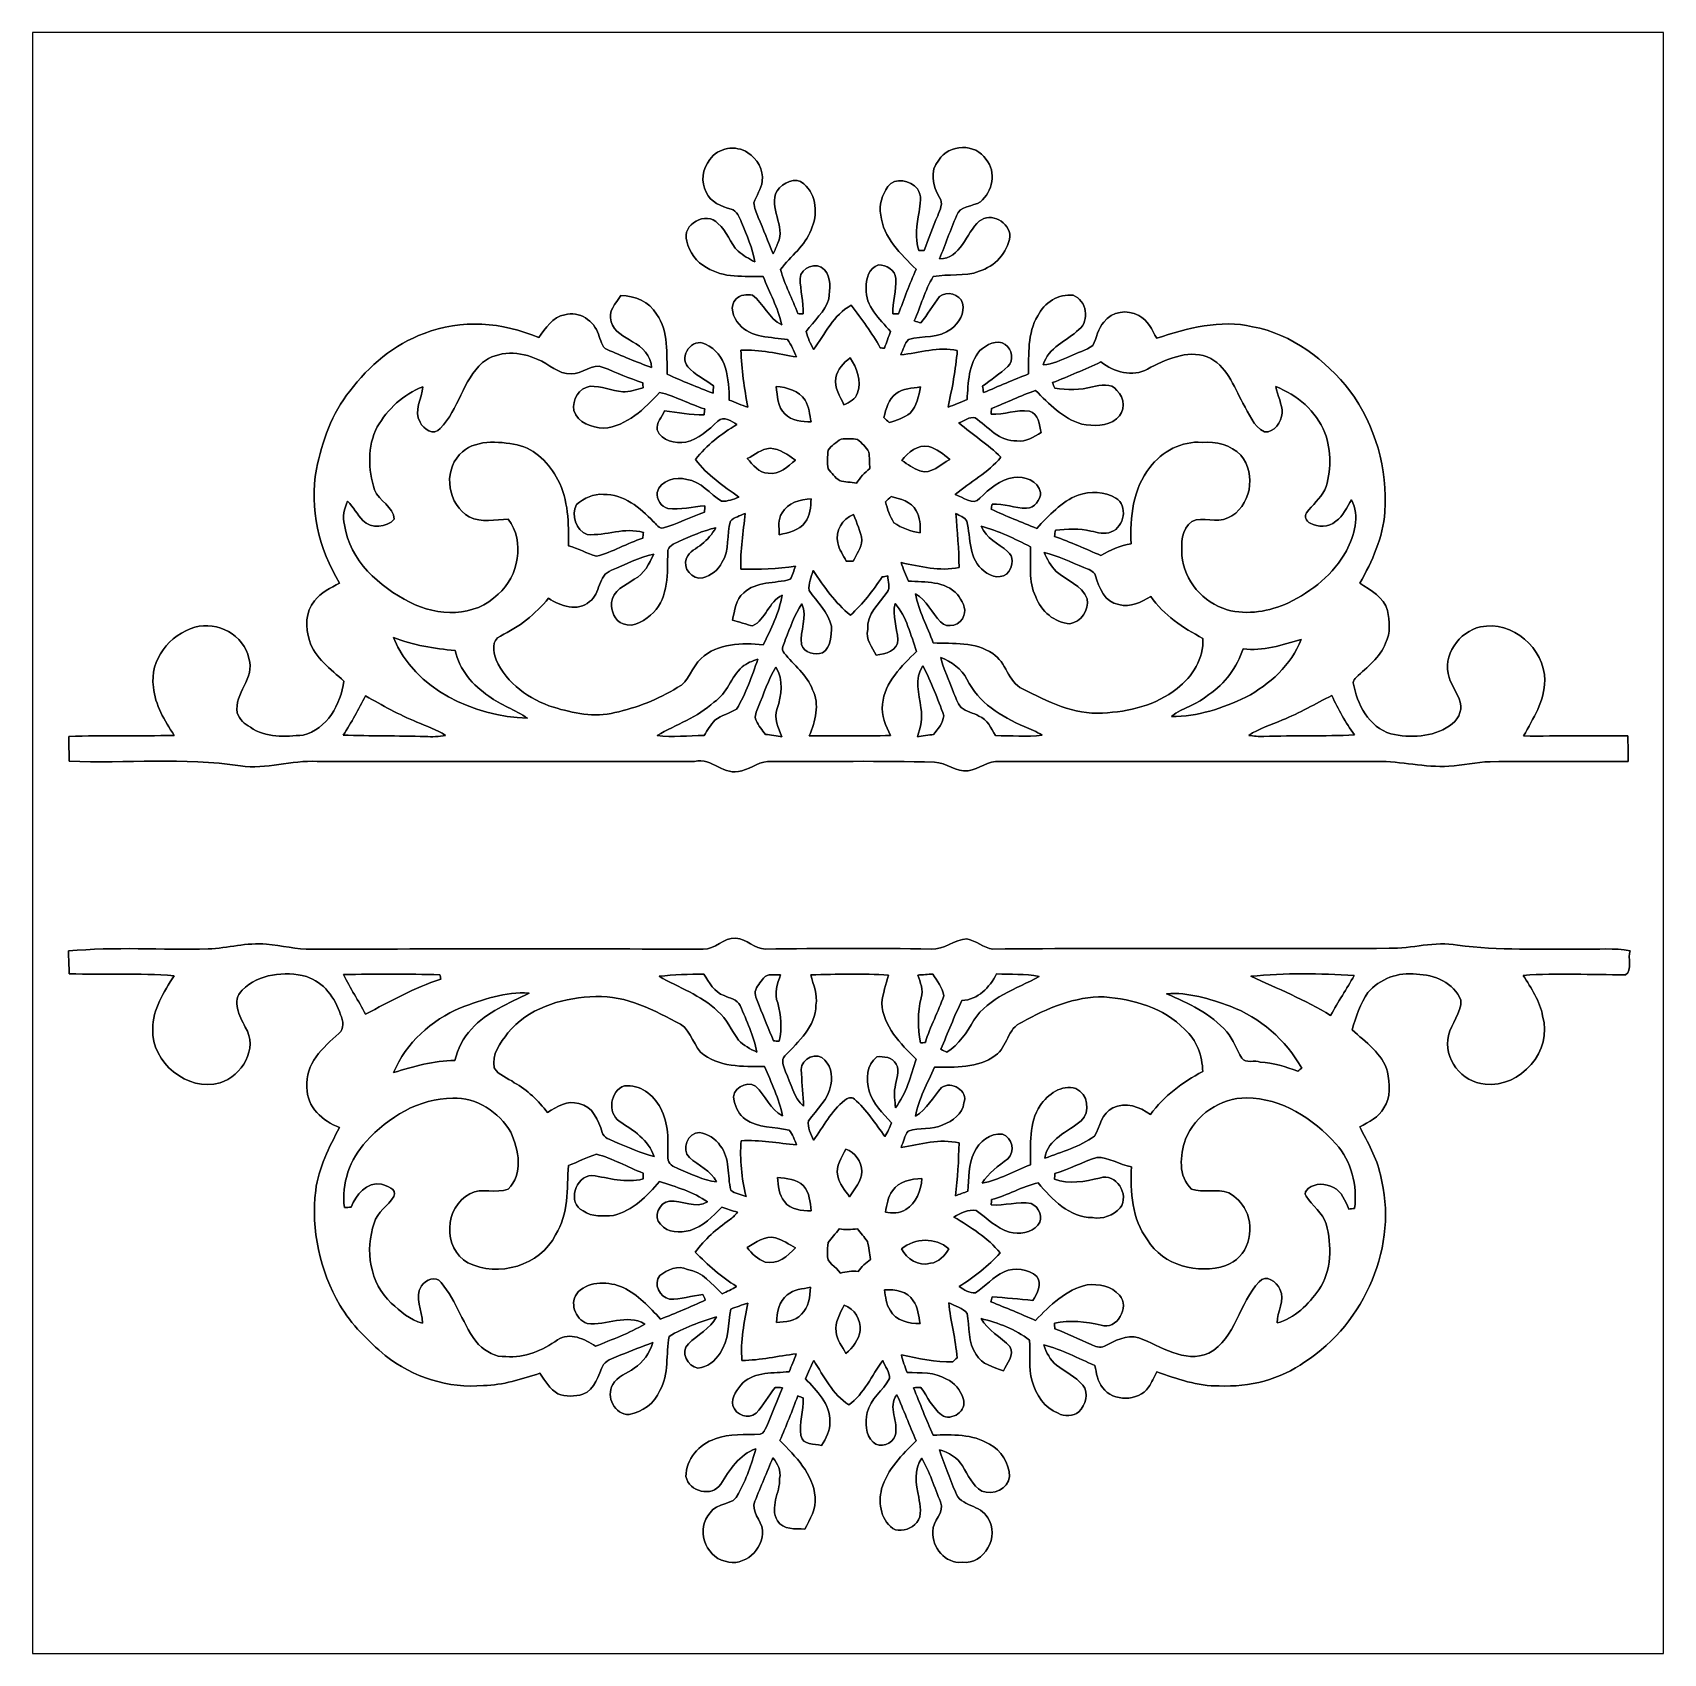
# Model space of a CAD drawing. Header units: centimetres. Extents: x -16.8 to 16.8, y -16.7 to 16.7.
import ezdxf

# ---------------------------------------------------------------- set-up
doc = ezdxf.new("R2010")
doc.units = ezdxf.units.CM
doc.header["$MEASUREMENT"] = 0
doc.layers.add('Layer 1', color=7, linetype='Continuous')

msp = doc.modelspace()

# ---------------------------------------------------------------- linework, layer by layer
at = {"layer": 'Layer 1', "color": 7}
for points, knots in [([(-16.77458, 16.66875), (-16.77458, 16.66875), (16.77458, 16.66875), (16.77458, 16.66875), (16.77458, 16.66875), (16.77458, 16.66875), (16.77458, -16.66875), (16.77458, -16.66875), (16.77458, -16.66875), (16.77458, -16.66875), (-16.77458, -16.66875), (-16.77458, -16.66875), (-16.77458, -16.66875), (-16.77458, -16.66875), (-16.77458, 16.66875), (-16.77458, 16.66875), (-16.77458, 16.66875), (-16.77458, 16.66875), (-16.77458, 16.66875), (-16.77458, 16.66875)], [0, 0, 0, 0, 0.16666667, 0.16666667, 0.16666667, 0.16666667, 0.33333333, 0.33333333, 0.33333333, 0.33333333, 0.5, 0.5, 0.5, 0.5, 0.66666667, 0.66666667, 0.66666667, 0.66666667, 1, 1, 1, 1]), ([(-2.83986, 14.05819), (-2.99544, 13.87404), (-3.03424, 13.59747), (-2.91606, 13.38368), (-2.91606, 13.38368), (-2.83139, 13.17766), (-2.60174, 13.09652), (-2.40594, 13.03761), (-2.40594, 13.03761), (-2.28106, 13.00515), (-2.23838, 12.87004), (-2.18899, 12.76632), (-2.18899, 12.76632), (-2.08386, 12.50033), (-1.96215, 12.23751), (-1.91664, 11.95282), (-1.91664, 11.95282), (-2.03659, 12.01491), (-2.15441, 12.08405), (-2.25848, 12.17013), (-2.25848, 12.17013), (-2.43452, 12.33311), (-2.47932, 12.59346), (-2.67547, 12.74022), (-2.67547, 12.74022), (-2.90689, 13.01291), (-3.43253, 12.72469), (-3.31682, 12.38003), (-3.31682, 12.38003), (-3.26496, 12.15249), (-3.12279, 11.94294), (-2.90901, 11.83816), (-2.90901, 11.83816), (-2.56505, 11.61309), (-2.1336, 11.66177), (-1.74519, 11.65331), (-1.74519, 11.65331), (-1.61854, 11.3224), (-1.43828, 11.00737), (-1.36419, 10.65847), (-1.36419, 10.65847), (-1.62948, 10.78936), (-1.73637, 11.09451), (-1.96286, 11.2709), (-1.96286, 11.2709), (-2.07998, 11.27866), (-2.2158, 11.28219), (-2.30399, 11.19399), (-2.30399, 11.19399), (-2.44934, 11.04477), (-2.36149, 10.80946), (-2.24084, 10.67118), (-2.24084, 10.67118), (-1.99531, 10.38119), (-1.5815, 10.41188), (-1.24213, 10.35438), (-1.24213, 10.35438), (-1.16417, 10.24502), (-1.11266, 10.11943), (-1.05904, 9.99702), (-1.05904, 9.99702), (-1.43792, 10.06193), (-1.81469, 10.15506), (-2.20239, 10.13848), (-2.20239, 10.13848), (-2.1911, 9.74337), (-2.13254, 9.35179), (-2.06022, 8.96373), (-2.06022, 8.96373), (-2.1904, 9.00642), (-2.31704, 9.05933), (-2.44334, 9.11119), (-2.44334, 9.11119), (-2.44793, 9.52959), (-2.48708, 10.06616), (-2.93299, 10.26195), (-2.93299, 10.26195), (-3.20463, 10.40589), (-3.48791, 10.00725), (-3.29318, 9.79593), (-3.29318, 9.79593), (-3.15066, 9.62766), (-2.94181, 9.53523), (-2.7686, 9.40294), (-2.7686, 9.40294), (-2.77036, 9.35214), (-2.77213, 9.30099), (-2.77354, 9.24983), (-2.77354, 9.24983), (-3.09104, 9.37472), (-3.40995, 9.49642), (-3.71793, 9.64353), (-3.71793, 9.64353), (-3.73556, 10.0584), (-3.68229, 10.51983), (-3.93735, 10.87826), (-3.93735, 10.87826), (-4.08552, 11.13649), (-4.38679, 11.25185), (-4.67289, 11.26172), (-4.67289, 11.26172), (-4.77414, 11.09874), (-4.95053, 10.93646), (-4.8708, 10.72198), (-4.8708, 10.72198), (-4.81965, 10.51313), (-4.59669, 10.41647), (-4.43124, 10.31064), (-4.43124, 10.31064), (-4.23016, 10.2048), (-4.04989, 10.01783), (-4.04178, 9.77865), (-4.04178, 9.77865), (-4.34869, 9.89436), (-4.65384, 10.01677), (-4.95406, 10.14871), (-4.95406, 10.14871), (-5.07647, 10.20339), (-5.08564, 10.35438), (-5.13327, 10.46304), (-5.13327, 10.46304), (-5.22323, 10.73961), (-5.52873, 10.95375), (-5.8233, 10.86591), (-5.8233, 10.86591), (-6.08259, 10.83134), (-6.21877, 10.58051), (-6.36376, 10.3946), (-6.36376, 10.3946), (-7.10106, 10.71563), (-7.96502, 10.77948), (-8.72031, 10.48067), (-8.72031, 10.48067), (-9.33873, 10.25842), (-9.85344, 9.81216), (-10.2489, 9.29605), (-10.2489, 9.29605), (-10.61932, 8.83497), (-10.81828, 8.261), (-10.93752, 7.68879), (-10.93752, 7.68879), (-11.08569, 6.87952), (-10.88461, 6.04273), (-10.45951, 5.34776), (-10.45951, 5.34776), (-10.64189, 5.24157), (-10.85003, 5.15973), (-10.97421, 4.97911), (-10.97421, 4.97911), (-11.16118, 4.75721), (-11.17283, 4.43018), (-11.07793, 4.16666), (-11.07793, 4.16666), (-10.97245, 3.80012), (-10.63872, 3.57787), (-10.37273, 3.33163), (-10.37273, 3.33163), (-10.43376, 2.85291), (-10.71421, 2.34421), (-11.21198, 2.21897), (-11.21198, 2.21897), (-11.57358, 2.19075), (-11.98351, 2.15512), (-12.29431, 2.38266), (-12.29431, 2.38266), (-12.41707, 2.44157), (-12.51973, 2.54564), (-12.56312, 2.67582), (-12.56312, 2.67582), (-12.63862, 3.07763), (-12.18847, 3.39196), (-12.32606, 3.79377), (-12.32606, 3.79377), (-12.42624, 4.2799), (-12.96811, 4.56812), (-13.43554, 4.43936), (-13.43554, 4.43936), (-13.95307, 4.28942), (-14.37746, 3.76343), (-14.2875, 3.20851), (-14.2875, 3.20851), (-14.26104, 2.83563), (-14.0529, 2.5213), (-13.86346, 2.21262), (-13.86346, 2.21262), (-14.58489, 2.19781), (-15.30632, 2.21439), (-16.02775, 2.19357), (-16.02775, 2.19357), (-16.02811, 2.02389), (-16.02528, 1.85455), (-16.02281, 1.68416), (-16.02281, 1.68416), (-14.84948, 1.63054), (-13.66485, 1.76671), (-12.49927, 1.58609), (-12.49927, 1.58609), (-11.96658, 1.50813), (-11.45046, 1.70956), (-10.91847, 1.67781), (-10.91847, 1.67781), (-8.3312, 1.67181), (-5.74358, 1.67958), (-3.15595, 1.67464), (-3.15595, 1.67464), (-2.79083, 1.76953), (-2.54953, 1.35784), (-2.18722, 1.48766), (-2.18722, 1.48766), (-1.97485, 1.53282), (-1.80128, 1.70815), (-1.57127, 1.67358), (-1.57127, 1.67358), (-0.45438, 1.67252), (0.66393, 1.69474), (1.78047, 1.66194), (1.78047, 1.66194), (2.02636, 1.65806), (2.21932, 1.44321), (2.47156, 1.48731), (2.47156, 1.48731), (2.69946, 1.51412), (2.87972, 1.70921), (3.12067, 1.67323), (3.12067, 1.67323), (5.7083, 1.67993), (8.29592, 1.67393), (10.88355, 1.67569), (10.88355, 1.67569), (11.38026, 1.68945), (11.86603, 1.54376), (12.36345, 1.5815), (12.36345, 1.5815), (12.64814, 1.58891), (12.92507, 1.67111), (13.21082, 1.6704), (13.21082, 1.6704), (14.15627, 1.68875), (15.10242, 1.66723), (16.04821, 1.67711), (16.04821, 1.67711), (16.05139, 1.85314), (16.04751, 2.02883), (16.04363, 2.20451), (16.04363, 2.20451), (15.32855, 2.21086), (14.61347, 2.19745), (13.89874, 2.20098), (13.89874, 2.20098), (14.09241, 2.56011), (14.33336, 2.92206), (14.33371, 3.34645), (14.33371, 3.34645), (14.33124, 4.0005), (13.66696, 4.58435), (13.01468, 4.44571), (13.01468, 4.44571), (12.57088, 4.34904), (12.21952, 3.85339), (12.36521, 3.40219), (12.36521, 3.40219), (12.42589, 3.22721), (12.5416, 3.07552), (12.59522, 2.89736), (12.59522, 2.89736), (12.64673, 2.70051), (12.53208, 2.51213), (12.37403, 2.407), (12.37403, 2.407), (12.02302, 2.1717), (11.5697, 2.15794), (11.16859, 2.24331), (11.16859, 2.24331), (10.71104, 2.38548), (10.47327, 2.85785), (10.39319, 3.29671), (10.39319, 3.29671), (10.38542, 3.34363), (10.43199, 3.37291), (10.45739, 3.40536), (10.45739, 3.40536), (10.67541, 3.62338), (10.94775, 3.81035), (11.06029, 4.10986), (11.06029, 4.10986), (11.17, 4.31729), (11.13755, 4.56389), (11.10086, 4.78508), (11.10086, 4.78508), (11.02219, 5.05707), (10.75231, 5.20065), (10.53006, 5.34423), (10.53006, 5.34423), (10.78618, 5.79614), (11.0042, 6.28544), (11.04582, 6.80932), (11.04582, 6.80932), (11.10721, 7.6902), (10.84792, 8.59049), (10.3251, 9.30275), (10.3251, 9.30275), (9.82521, 9.93951), (9.13236, 10.46551), (8.32379, 10.62038), (8.32379, 10.62038), (7.65986, 10.77031), (6.98077, 10.5918), (6.35106, 10.3819), (6.35106, 10.3819), (6.25087, 10.55264), (6.17255, 10.76466), (5.97994, 10.84756), (5.97994, 10.84756), (5.74957, 10.98091), (5.42537, 10.93576), (5.26486, 10.71598), (5.26486, 10.71598), (5.13891, 10.58192), (5.11739, 10.39177), (5.03802, 10.23408), (5.03802, 10.23408), (4.89162, 10.13354), (4.7177, 10.08309), (4.55789, 10.00972), (4.55789, 10.00972), (4.38221, 9.9374), (4.2097, 9.8425), (4.01602, 9.83403), (4.01602, 9.83403), (4.11974, 10.19422), (4.49897, 10.32369), (4.7498, 10.56111), (4.7498, 10.56111), (4.98228, 10.74173), (4.90608, 11.16894), (4.63444, 11.26631), (4.63444, 11.26631), (4.32929, 11.30371), (4.03684, 11.11321), (3.90278, 10.84545), (3.90278, 10.84545), (3.68829, 10.48667), (3.71898, 10.04852), (3.7151, 9.64812), (3.7151, 9.64812), (3.40219, 9.53241), (3.09986, 9.39059), (2.79012, 9.26641), (2.79012, 9.26641), (2.78201, 9.31016), (2.77424, 9.35355), (2.76684, 9.39729), (2.76684, 9.39729), (2.9397, 9.5317), (3.12808, 9.64812), (3.28542, 9.80228), (3.28542, 9.80228), (3.42265, 9.91835), (3.37044, 10.15965), (3.23674, 10.25666), (3.23674, 10.25666), (3.06388, 10.36708), (2.84551, 10.25172), (2.71357, 10.12719), (2.71357, 10.12719), (2.47297, 9.85344), (2.47685, 9.4615), (2.45004, 9.11966), (2.45004, 9.11966), (2.32057, 9.06462), (2.1911, 9.0103), (2.05775, 8.96514), (2.05775, 8.96514), (2.14136, 9.35037), (2.21862, 9.73702), (2.24861, 10.13107), (2.24861, 10.13107), (1.8609, 10.21327), (1.46967, 10.08027), (1.08373, 10.04006), (1.08373, 10.04006), (1.13453, 10.14589), (1.16381, 10.27501), (1.24601, 10.3572), (1.24601, 10.3572), (1.53529, 10.43587), (1.87396, 10.37766), (2.12619, 10.57416), (2.12619, 10.57416), (2.27789, 10.70116), (2.41053, 10.89907), (2.35867, 11.1065), (2.35867, 11.1065), (2.29411, 11.29418), (2.03623, 11.36121), (1.88383, 11.24056), (1.88383, 11.24056), (1.74907, 11.06382), (1.63583, 10.87191), (1.49966, 10.69622), (1.49966, 10.69622), (1.45309, 10.70998), (1.40653, 10.72374), (1.36031, 10.7375), (1.36031, 10.7375), (1.50001, 11.03877), (1.57727, 11.36791), (1.75542, 11.65049), (1.75542, 11.65049), (2.06481, 11.7154), (2.39783, 11.64096), (2.70016, 11.7602), (2.70016, 11.7602), (3.01943, 11.85968), (3.28154, 12.13908), (3.33234, 12.47246), (3.33234, 12.47246), (3.33093, 12.76773), (2.94076, 12.98751), (2.69946, 12.78784), (2.69946, 12.78784), (2.42147, 12.55077), (2.32375, 12.01314), (1.88313, 12.01349), (1.88313, 12.01349), (1.99813, 12.31018), (2.11032, 12.60828), (2.23202, 12.90249), (2.23202, 12.90249), (2.30117, 13.10922), (2.56928, 13.08806), (2.7245, 13.19071), (2.7245, 13.19071), (2.97427, 13.39109), (3.0607, 13.80561), (2.83951, 14.05819), (2.83951, 14.05819), (2.63137, 14.40039), (2.07398, 14.38063), (1.86831, 14.04444), (1.86831, 14.04444), (1.67287, 13.82607), (1.74554, 13.50751), (1.88136, 13.2775), (1.88136, 13.2775), (1.96815, 13.15826), (1.89124, 13.02138), (1.84609, 12.9032), (1.84609, 12.9032), (1.74625, 12.66825), (1.65629, 12.42942), (1.56986, 12.18953), (1.56986, 12.18953), (1.54093, 12.18918), (1.48308, 12.18812), (1.4545, 12.18777), (1.4545, 12.18777), (1.37619, 12.44671), (1.41287, 12.72011), (1.46579, 12.98046), (1.46579, 12.98046), (1.47426, 13.13392), (1.53705, 13.32371), (1.42699, 13.456), (1.42699, 13.456), (1.2887, 13.63416), (0.96802, 13.70083), (0.81986, 13.50327), (0.81986, 13.50327), (0.70838, 13.33182), (0.6283, 13.12404), (0.67416, 12.9159), (0.67416, 12.9159), (0.72249, 12.44988), (1.09149, 12.11651), (1.39947, 11.80006), (1.39947, 11.80006), (1.27035, 11.49879), (1.15147, 11.19329), (1.04105, 10.88425), (1.04105, 10.88425), (1.01141, 10.88425), (0.9525, 10.88425), (0.92287, 10.8839), (0.92287, 10.8839), (0.91616, 11.12837), (0.9973, 11.36509), (0.9839, 11.60992), (0.9839, 11.60992), (0.97719, 11.78384), (0.78705, 11.89743), (0.62759, 11.89143), (0.62759, 11.89143), (0.43321, 11.83005), (0.36195, 11.59722), (0.37571, 11.41236), (0.37571, 11.41236), (0.3489, 11.04089), (0.65299, 10.77913), (0.87348, 10.52371), (0.87348, 10.52371), (0.83503, 10.40836), (0.79375, 10.29406), (0.75177, 10.18011), (0.75177, 10.18011), (0.72954, 10.18081), (0.68545, 10.18222), (0.66358, 10.18328), (0.66358, 10.18328), (0.49601, 10.49584), (0.27764, 10.77595), (0.06703, 11.05994), (0.06703, 11.05994), (-0.30057, 10.86697), (-0.47131, 10.46515), (-0.71226, 10.14836), (-0.71226, 10.14836), (-0.76623, 10.27042), (-0.83256, 10.38966), (-0.85866, 10.52089), (-0.85866, 10.52089), (-0.70309, 10.74208), (-0.47202, 10.92623), (-0.39511, 11.19399), (-0.39511, 11.19399), (-0.36971, 11.39049), (-0.34219, 11.63179), (-0.48436, 11.7923), (-0.48436, 11.7923), (-0.64029, 11.96234), (-0.97543, 11.84592), (-0.98601, 11.6138), (-0.98601, 11.6138), (-0.97755, 11.36932), (-0.91934, 11.12943), (-0.92287, 10.88355), (-0.92287, 10.88355), (-0.95038, 10.88496), (-1.00542, 10.88743), (-1.03293, 10.88884), (-1.03293, 10.88884), (-1.13912, 11.19505), (-1.30951, 11.4808), (-1.38536, 11.79618), (-1.38536, 11.79618), (-1.18745, 12.07488), (-0.87595, 12.27878), (-0.76059, 12.61251), (-0.76059, 12.61251), (-0.61842, 12.91766), (-0.63676, 13.32759), (-0.90734, 13.55619), (-0.90734, 13.55619), (-1.07668, 13.71882), (-1.34267, 13.57595), (-1.45838, 13.4172), (-1.45838, 13.4172), (-1.65241, 13.06548), (-1.27176, 12.69506), (-1.44392, 12.33734), (-1.44392, 12.33734), (-1.47355, 12.26326), (-1.50213, 12.18918), (-1.53988, 12.11897), (-1.53988, 12.11897), (-1.64853, 12.36592), (-1.73567, 12.62168), (-1.84503, 12.86792), (-1.84503, 12.86792), (-1.88136, 12.96599), (-1.93604, 13.06336), (-1.93604, 13.16955), (-1.93604, 13.16955), (-1.88983, 13.32159), (-1.77729, 13.45106), (-1.76742, 13.6144), (-1.76742, 13.6144), (-1.72579, 13.85076), (-1.87431, 14.07442), (-2.06375, 14.19895), (-2.06375, 14.19895), (-2.30293, 14.3637), (-2.68146, 14.30408), (-2.83986, 14.05819), (-2.83986, 14.05819), (-2.83986, 14.05819), (-2.83986, 14.05819), (-2.83986, 14.05819)], [0, 0, 0, 0, 0.00675676, 0.00675676, 0.00675676, 0.00675676, 0.01351351, 0.01351351, 0.01351351, 0.01351351, 0.02027027, 0.02027027, 0.02027027, 0.02027027, 0.02702703, 0.02702703, 0.02702703, 0.02702703, 0.03378378, 0.03378378, 0.03378378, 0.03378378, 0.04054054, 0.04054054, 0.04054054, 0.04054054, 0.0472973, 0.0472973, 0.0472973, 0.0472973, 0.05405405, 0.05405405, 0.05405405, 0.05405405, 0.06081081, 0.06081081, 0.06081081, 0.06081081, 0.06756757, 0.06756757, 0.06756757, 0.06756757, 0.07432432, 0.07432432, 0.07432432, 0.07432432, 0.08108108, 0.08108108, 0.08108108, 0.08108108, 0.08783784, 0.08783784, 0.08783784, 0.08783784, 0.09459459, 0.09459459, 0.09459459, 0.09459459, 0.10135135, 0.10135135, 0.10135135, 0.10135135, 0.10810811, 0.10810811, 0.10810811, 0.10810811, 0.11486486, 0.11486486, 0.11486486, 0.11486486, 0.12162162, 0.12162162, 0.12162162, 0.12162162, 0.12837838, 0.12837838, 0.12837838, 0.12837838, 0.13513514, 0.13513514, 0.13513514, 0.13513514, 0.14189189, 0.14189189, 0.14189189, 0.14189189, 0.14864865, 0.14864865, 0.14864865, 0.14864865, 0.15540541, 0.15540541, 0.15540541, 0.15540541, 0.16216216, 0.16216216, 0.16216216, 0.16216216, 0.16891892, 0.16891892, 0.16891892, 0.16891892, 0.17567568, 0.17567568, 0.17567568, 0.17567568, 0.18243243, 0.18243243, 0.18243243, 0.18243243, 0.18918919, 0.18918919, 0.18918919, 0.18918919, 0.19594595, 0.19594595, 0.19594595, 0.19594595, 0.2027027, 0.2027027, 0.2027027, 0.2027027, 0.20945946, 0.20945946, 0.20945946, 0.20945946, 0.21621622, 0.21621622, 0.21621622, 0.21621622, 0.22297297, 0.22297297, 0.22297297, 0.22297297, 0.22972973, 0.22972973, 0.22972973, 0.22972973, 0.23648649, 0.23648649, 0.23648649, 0.23648649, 0.24324324, 0.24324324, 0.24324324, 0.24324324, 0.25, 0.25, 0.25, 0.25, 0.25675676, 0.25675676, 0.25675676, 0.25675676, 0.26351351, 0.26351351, 0.26351351, 0.26351351, 0.27027027, 0.27027027, 0.27027027, 0.27027027, 0.27702703, 0.27702703, 0.27702703, 0.27702703, 0.28378378, 0.28378378, 0.28378378, 0.28378378, 0.29054054, 0.29054054, 0.29054054, 0.29054054, 0.2972973, 0.2972973, 0.2972973, 0.2972973, 0.30405405, 0.30405405, 0.30405405, 0.30405405, 0.31081081, 0.31081081, 0.31081081, 0.31081081, 0.31756757, 0.31756757, 0.31756757, 0.31756757, 0.32432432, 0.32432432, 0.32432432, 0.32432432, 0.33108108, 0.33108108, 0.33108108, 0.33108108, 0.33783784, 0.33783784, 0.33783784, 0.33783784, 0.34459459, 0.34459459, 0.34459459, 0.34459459, 0.35135135, 0.35135135, 0.35135135, 0.35135135, 0.35810811, 0.35810811, 0.35810811, 0.35810811, 0.36486486, 0.36486486, 0.36486486, 0.36486486, 0.37162162, 0.37162162, 0.37162162, 0.37162162, 0.37837838, 0.37837838, 0.37837838, 0.37837838, 0.38513514, 0.38513514, 0.38513514, 0.38513514, 0.39189189, 0.39189189, 0.39189189, 0.39189189, 0.39864865, 0.39864865, 0.39864865, 0.39864865, 0.40540541, 0.40540541, 0.40540541, 0.40540541, 0.41216216, 0.41216216, 0.41216216, 0.41216216, 0.41891892, 0.41891892, 0.41891892, 0.41891892, 0.42567568, 0.42567568, 0.42567568, 0.42567568, 0.43243243, 0.43243243, 0.43243243, 0.43243243, 0.43918919, 0.43918919, 0.43918919, 0.43918919, 0.44594595, 0.44594595, 0.44594595, 0.44594595, 0.4527027, 0.4527027, 0.4527027, 0.4527027, 0.45945946, 0.45945946, 0.45945946, 0.45945946, 0.46621622, 0.46621622, 0.46621622, 0.46621622, 0.47297297, 0.47297297, 0.47297297, 0.47297297, 0.47972973, 0.47972973, 0.47972973, 0.47972973, 0.48648649, 0.48648649, 0.48648649, 0.48648649, 0.49324324, 0.49324324, 0.49324324, 0.49324324, 0.5, 0.5, 0.5, 0.5, 0.50675676, 0.50675676, 0.50675676, 0.50675676, 0.51351351, 0.51351351, 0.51351351, 0.51351351, 0.52027027, 0.52027027, 0.52027027, 0.52027027, 0.52702703, 0.52702703, 0.52702703, 0.52702703, 0.53378378, 0.53378378, 0.53378378, 0.53378378, 0.54054054, 0.54054054, 0.54054054, 0.54054054, 0.5472973, 0.5472973, 0.5472973, 0.5472973, 0.55405405, 0.55405405, 0.55405405, 0.55405405, 0.56081081, 0.56081081, 0.56081081, 0.56081081, 0.56756757, 0.56756757, 0.56756757, 0.56756757, 0.57432432, 0.57432432, 0.57432432, 0.57432432, 0.58108108, 0.58108108, 0.58108108, 0.58108108, 0.58783784, 0.58783784, 0.58783784, 0.58783784, 0.59459459, 0.59459459, 0.59459459, 0.59459459, 0.60135135, 0.60135135, 0.60135135, 0.60135135, 0.60810811, 0.60810811, 0.60810811, 0.60810811, 0.61486486, 0.61486486, 0.61486486, 0.61486486, 0.62162162, 0.62162162, 0.62162162, 0.62162162, 0.62837838, 0.62837838, 0.62837838, 0.62837838, 0.63513514, 0.63513514, 0.63513514, 0.63513514, 0.64189189, 0.64189189, 0.64189189, 0.64189189, 0.64864865, 0.64864865, 0.64864865, 0.64864865, 0.65540541, 0.65540541, 0.65540541, 0.65540541, 0.66216216, 0.66216216, 0.66216216, 0.66216216, 0.66891892, 0.66891892, 0.66891892, 0.66891892, 0.67567568, 0.67567568, 0.67567568, 0.67567568, 0.68243243, 0.68243243, 0.68243243, 0.68243243, 0.68918919, 0.68918919, 0.68918919, 0.68918919, 0.69594595, 0.69594595, 0.69594595, 0.69594595, 0.7027027, 0.7027027, 0.7027027, 0.7027027, 0.70945946, 0.70945946, 0.70945946, 0.70945946, 0.71621622, 0.71621622, 0.71621622, 0.71621622, 0.72297297, 0.72297297, 0.72297297, 0.72297297, 0.72972973, 0.72972973, 0.72972973, 0.72972973, 0.73648649, 0.73648649, 0.73648649, 0.73648649, 0.74324324, 0.74324324, 0.74324324, 0.74324324, 0.75, 0.75, 0.75, 0.75, 0.75675676, 0.75675676, 0.75675676, 0.75675676, 0.76351351, 0.76351351, 0.76351351, 0.76351351, 0.77027027, 0.77027027, 0.77027027, 0.77027027, 0.77702703, 0.77702703, 0.77702703, 0.77702703, 0.78378378, 0.78378378, 0.78378378, 0.78378378, 0.79054054, 0.79054054, 0.79054054, 0.79054054, 0.7972973, 0.7972973, 0.7972973, 0.7972973, 0.80405405, 0.80405405, 0.80405405, 0.80405405, 0.81081081, 0.81081081, 0.81081081, 0.81081081, 0.81756757, 0.81756757, 0.81756757, 0.81756757, 0.82432432, 0.82432432, 0.82432432, 0.82432432, 0.83108108, 0.83108108, 0.83108108, 0.83108108, 0.83783784, 0.83783784, 0.83783784, 0.83783784, 0.84459459, 0.84459459, 0.84459459, 0.84459459, 0.85135135, 0.85135135, 0.85135135, 0.85135135, 0.85810811, 0.85810811, 0.85810811, 0.85810811, 0.86486486, 0.86486486, 0.86486486, 0.86486486, 0.87162162, 0.87162162, 0.87162162, 0.87162162, 0.87837838, 0.87837838, 0.87837838, 0.87837838, 0.88513514, 0.88513514, 0.88513514, 0.88513514, 0.89189189, 0.89189189, 0.89189189, 0.89189189, 0.89864865, 0.89864865, 0.89864865, 0.89864865, 0.90540541, 0.90540541, 0.90540541, 0.90540541, 0.91216216, 0.91216216, 0.91216216, 0.91216216, 0.91891892, 0.91891892, 0.91891892, 0.91891892, 0.92567568, 0.92567568, 0.92567568, 0.92567568, 0.93243243, 0.93243243, 0.93243243, 0.93243243, 0.93918919, 0.93918919, 0.93918919, 0.93918919, 0.94594595, 0.94594595, 0.94594595, 0.94594595, 0.9527027, 0.9527027, 0.9527027, 0.9527027, 0.95945946, 0.95945946, 0.95945946, 0.95945946, 0.96621622, 0.96621622, 0.96621622, 0.96621622, 0.97297297, 0.97297297, 0.97297297, 0.97297297, 0.97972973, 0.97972973, 0.97972973, 0.97972973, 0.98648649, 0.98648649, 0.98648649, 0.98648649, 1, 1, 1, 1]), ([(-7.51875, 9.88201), (-7.19984, 10.13777), (-6.73559, 10.11449), (-6.38175, 9.94586), (-6.38175, 9.94586), (-6.14751, 9.85943), (-5.96547, 9.63754), (-5.69771, 9.65165), (-5.69771, 9.65165), (-5.46418, 9.63507), (-5.26274, 9.88131), (-5.03414, 9.78359), (-5.03414, 9.78359), (-4.76321, 9.67669), (-4.49721, 9.5571), (-4.22099, 9.46326), (-4.22099, 9.46326), (-4.21958, 9.43751), (-4.2164, 9.38636), (-4.21499, 9.36061), (-4.21499, 9.36061), (-4.35293, 9.32709), (-4.49121, 9.27841), (-4.63444, 9.27911), (-4.63444, 9.27911), (-4.85916, 9.30698), (-5.07506, 9.40223), (-5.30437, 9.39482), (-5.30437, 9.39482), (-5.54108, 9.35426), (-5.67584, 9.12424), (-5.64127, 8.89388), (-5.64127, 8.89388), (-5.56189, 8.64129), (-5.26521, 8.54604), (-5.02744, 8.53122), (-5.02744, 8.53122), (-4.54554, 8.57285), (-4.18641, 8.93374), (-3.87562, 9.26959), (-3.87562, 9.26959), (-3.55388, 9.19127), (-3.26319, 9.02582), (-2.94781, 8.92739), (-2.94781, 8.92739), (-2.95204, 8.88718), (-2.95628, 8.84661), (-2.96051, 8.80639), (-2.96051, 8.80639), (-3.23427, 8.80216), (-3.50344, 8.85613), (-3.77402, 8.88894), (-3.77402, 8.88894), (-3.8287, 8.76441), (-3.95393, 8.6427), (-3.92254, 8.49595), (-3.92254, 8.49595), (-3.83928, 8.26664), (-3.55212, 8.21408), (-3.33834, 8.24371), (-3.33834, 8.24371), (-3.07375, 8.30615), (-2.86808, 8.49207), (-2.67935, 8.67657), (-2.67935, 8.67657), (-2.55235, 8.78769), (-2.39642, 8.68221), (-2.28424, 8.60919), (-2.28424, 8.60919), (-2.60456, 8.41481), (-2.90654, 8.1848), (-3.13866, 7.88776), (-3.13866, 7.88776), (-2.89631, 7.56991), (-2.56681, 7.34377), (-2.24402, 7.11553), (-2.24402, 7.11553), (-2.35938, 7.07143), (-2.4765, 7.02239), (-2.60315, 7.0291), (-2.60315, 7.0291), (-2.83633, 7.18044), (-3.0226, 7.4362), (-3.31399, 7.47818), (-3.31399, 7.47818), (-3.53977, 7.53886), (-3.86256, 7.46478), (-3.92889, 7.21007), (-3.92889, 7.21007), (-3.93312, 7.07355), (-3.8481, 6.91409), (-3.70805, 6.87917), (-3.70805, 6.87917), (-3.45087, 6.84742), (-3.19864, 6.92009), (-2.94393, 6.93843), (-2.94393, 6.93843), (-2.94675, 6.89434), (-2.94958, 6.85024), (-2.9524, 6.80579), (-2.9524, 6.80579), (-3.23744, 6.70736), (-3.50661, 6.56696), (-3.79589, 6.48159), (-3.79589, 6.48159), (-3.89114, 6.44419), (-3.94229, 6.57825), (-4.0072, 6.61106), (-4.0072, 6.61106), (-4.27108, 6.89681), (-4.6168, 7.17656), (-5.02744, 7.17056), (-5.02744, 7.17056), (-5.23628, 7.19032), (-5.43066, 7.09295), (-5.58412, 6.95995), (-5.58412, 6.95995), (-5.69771, 6.74829), (-5.60035, 6.42514), (-5.3661, 6.34577), (-5.3661, 6.34577), (-4.98016, 6.31261), (-4.59105, 6.50769), (-4.21005, 6.38492), (-4.21005, 6.38492), (-4.21287, 6.356), (-4.21887, 6.29779), (-4.22204, 6.26886), (-4.22204, 6.26886), (-4.54625, 6.16232), (-4.84364, 5.98699), (-5.17349, 5.89703), (-5.17349, 5.89703), (-5.37316, 5.94677), (-5.55025, 6.06566), (-5.75169, 6.11505), (-5.75169, 6.11505), (-5.74358, 6.57401), (-5.75169, 7.05309), (-5.969, 7.47077), (-5.969, 7.47077), (-6.14363, 7.79921), (-6.42902, 8.10577), (-6.80508, 8.18656), (-6.80508, 8.18656), (-7.1949, 8.26699), (-7.69514, 8.30968), (-7.99006, 7.98971), (-7.99006, 7.98971), (-8.33931, 7.62494), (-8.22396, 6.95607), (-7.79216, 6.70595), (-7.79216, 6.70595), (-7.53639, 6.57789), (-7.25805, 6.65974), (-6.98888, 6.66115), (-6.98888, 6.66115), (-6.64245, 6.19407), (-6.77122, 5.48852), (-7.19914, 5.11669), (-7.19914, 5.11669), (-7.66974, 4.63726), (-8.45114, 4.65667), (-9.01488, 4.95441), (-9.01488, 4.95441), (-9.64177, 5.27156), (-10.25701, 5.80919), (-10.35861, 6.54438), (-10.35861, 6.54438), (-10.40765, 6.70913), (-10.3632, 6.87846), (-10.29441, 7.03086), (-10.29441, 7.03086), (-10.17376, 6.91127), (-10.09721, 6.75675), (-9.98432, 6.63046), (-9.98432, 6.63046), (-9.81075, 6.46183), (-9.4936, 6.48053), (-9.3345, 6.66009), (-9.3345, 6.66009), (-9.34473, 6.91621), (-9.65094, 7.03792), (-9.7409, 7.26122), (-9.7409, 7.26122), (-9.87108, 7.67856), (-9.89259, 8.15975), (-9.68516, 8.55698), (-9.68516, 8.55698), (-9.47314, 8.92492), (-9.14682, 9.23008), (-8.74748, 9.38354), (-8.74748, 9.38354), (-8.76688, 9.14118), (-8.94327, 8.89035), (-8.80392, 8.65928), (-8.80392, 8.65928), (-8.73619, 8.50971), (-8.52135, 8.36648), (-8.38729, 8.52876), (-8.38729, 8.52876), (-8.00241, 8.91469), (-7.93397, 9.51618), (-7.51875, 9.88201)], [0, 0, 0, 0, 0.01923077, 0.01923077, 0.01923077, 0.01923077, 0.03846154, 0.03846154, 0.03846154, 0.03846154, 0.05769231, 0.05769231, 0.05769231, 0.05769231, 0.07692308, 0.07692308, 0.07692308, 0.07692308, 0.09615385, 0.09615385, 0.09615385, 0.09615385, 0.11538462, 0.11538462, 0.11538462, 0.11538462, 0.13461538, 0.13461538, 0.13461538, 0.13461538, 0.15384615, 0.15384615, 0.15384615, 0.15384615, 0.17307692, 0.17307692, 0.17307692, 0.17307692, 0.19230769, 0.19230769, 0.19230769, 0.19230769, 0.21153846, 0.21153846, 0.21153846, 0.21153846, 0.23076923, 0.23076923, 0.23076923, 0.23076923, 0.25, 0.25, 0.25, 0.25, 0.26923077, 0.26923077, 0.26923077, 0.26923077, 0.28846154, 0.28846154, 0.28846154, 0.28846154, 0.30769231, 0.30769231, 0.30769231, 0.30769231, 0.32692308, 0.32692308, 0.32692308, 0.32692308, 0.34615385, 0.34615385, 0.34615385, 0.34615385, 0.36538462, 0.36538462, 0.36538462, 0.36538462, 0.38461538, 0.38461538, 0.38461538, 0.38461538, 0.40384615, 0.40384615, 0.40384615, 0.40384615, 0.42307692, 0.42307692, 0.42307692, 0.42307692, 0.44230769, 0.44230769, 0.44230769, 0.44230769, 0.46153846, 0.46153846, 0.46153846, 0.46153846, 0.48076923, 0.48076923, 0.48076923, 0.48076923, 0.5, 0.5, 0.5, 0.5, 0.51923077, 0.51923077, 0.51923077, 0.51923077, 0.53846154, 0.53846154, 0.53846154, 0.53846154, 0.55769231, 0.55769231, 0.55769231, 0.55769231, 0.57692308, 0.57692308, 0.57692308, 0.57692308, 0.59615385, 0.59615385, 0.59615385, 0.59615385, 0.61538462, 0.61538462, 0.61538462, 0.61538462, 0.63461538, 0.63461538, 0.63461538, 0.63461538, 0.65384615, 0.65384615, 0.65384615, 0.65384615, 0.67307692, 0.67307692, 0.67307692, 0.67307692, 0.69230769, 0.69230769, 0.69230769, 0.69230769, 0.71153846, 0.71153846, 0.71153846, 0.71153846, 0.73076923, 0.73076923, 0.73076923, 0.73076923, 0.75, 0.75, 0.75, 0.75, 0.76923077, 0.76923077, 0.76923077, 0.76923077, 0.78846154, 0.78846154, 0.78846154, 0.78846154, 0.80769231, 0.80769231, 0.80769231, 0.80769231, 0.82692308, 0.82692308, 0.82692308, 0.82692308, 0.84615385, 0.84615385, 0.84615385, 0.84615385, 0.86538462, 0.86538462, 0.86538462, 0.86538462, 0.88461538, 0.88461538, 0.88461538, 0.88461538, 0.90384615, 0.90384615, 0.90384615, 0.90384615, 0.92307692, 0.92307692, 0.92307692, 0.92307692, 0.94230769, 0.94230769, 0.94230769, 0.94230769, 0.96153846, 0.96153846, 0.96153846, 0.96153846, 1, 1, 1, 1]), ([(6.16197, 9.74937), (6.53344, 9.93669), (6.96877, 10.15506), (7.38822, 9.99949), (7.38822, 9.99949), (7.79427, 9.83686), (7.92797, 9.39377), (8.12553, 9.04628), (8.12553, 9.04628), (8.25041, 8.84414), (8.33437, 8.56509), (8.56615, 8.46032), (8.56615, 8.46032), (8.77605, 8.42962), (8.90764, 8.66069), (8.93374, 8.84132), (8.93374, 8.84132), (8.92951, 9.03005), (8.84273, 9.20503), (8.79828, 9.38636), (8.79828, 9.38636), (9.24454, 9.22267), (9.62977, 8.88224), (9.81004, 8.43809), (9.81004, 8.43809), (9.94516, 8.06168), (9.94727, 7.63764), (9.81181, 7.26122), (9.81181, 7.26122), (9.71197, 7.08484), (9.55428, 6.9536), (9.43398, 6.79344), (9.43398, 6.79344), (9.37084, 6.72218), (9.43575, 6.61635), (9.5056, 6.57754), (9.5056, 6.57754), (9.66893, 6.49041), (9.89154, 6.48123), (10.03335, 6.61811), (10.03335, 6.61811), (10.19175, 6.72394), (10.25701, 6.90774), (10.35756, 7.05979), (10.35756, 7.05979), (10.53324, 6.72042), (10.42106, 6.32777), (10.25278, 6.01028), (10.25278, 6.01028), (9.99384, 5.52979), (9.54334, 5.18125), (9.06321, 4.93959), (9.06321, 4.93959), (8.67234, 4.76567), (8.21902, 4.68066), (7.80027, 4.79743), (7.80027, 4.79743), (7.30779, 4.94559), (6.91092, 5.39362), (6.86964, 5.91397), (6.86964, 5.91397), (6.85341, 6.15068), (6.85835, 6.45936), (7.0739, 6.61423), (7.0739, 6.61423), (7.30497, 6.72818), (7.58014, 6.57084), (7.81403, 6.68584), (7.81403, 6.68584), (8.28957, 6.89786), (8.41093, 7.58896), (8.08143, 7.9756), (8.08143, 7.9756), (7.8807, 8.19044), (7.57096, 8.26488), (7.28521, 8.24089), (7.28521, 8.24089), (6.86541, 8.27299), (6.45795, 8.05533), (6.20783, 7.72548), (6.20783, 7.72548), (5.86352, 7.28521), (5.79755, 6.69784), (5.82295, 6.15597), (5.82295, 6.15597), (5.59999, 6.1214), (5.39679, 6.02262), (5.20241, 5.91361), (5.20241, 5.91361), (4.88774, 6.04979), (4.57412, 6.18984), (4.25132, 6.30696), (4.25132, 6.30696), (4.25591, 6.34929), (4.2605, 6.39127), (4.26579, 6.43326), (4.26579, 6.43326), (4.5085, 6.45583), (4.75862, 6.47947), (4.9971, 6.41456), (4.9971, 6.41456), (5.13468, 6.39269), (5.28285, 6.33483), (5.4169, 6.40115), (5.4169, 6.40115), (5.68431, 6.49358), (5.76827, 6.94655), (5.50792, 7.09436), (5.50792, 7.09436), (5.2765, 7.23688), (4.9851, 7.24041), (4.73251, 7.1568), (4.73251, 7.1568), (4.38714, 7.01922), (4.13385, 6.73417), (3.88267, 6.47206), (3.88267, 6.47206), (3.56729, 6.59553), (3.25367, 6.72289), (2.94711, 6.86682), (2.94711, 6.86682), (2.95099, 6.89187), (2.95875, 6.94196), (2.96263, 6.96666), (2.96263, 6.96666), (3.20463, 6.97936), (3.43394, 6.88869), (3.67418, 6.88481), (3.67418, 6.88481), (3.83293, 6.89398), (3.96487, 7.05485), (3.96205, 7.21078), (3.96205, 7.21078), (3.91407, 7.45102), (3.62726, 7.55086), (3.40924, 7.52122), (3.40924, 7.52122), (3.1309, 7.48065), (2.90901, 7.28239), (2.71286, 7.0933), (2.71286, 7.0933), (2.57104, 6.92397), (2.36537, 7.12399), (2.20733, 7.16633), (2.20733, 7.16633), (2.51354, 7.43021), (2.88502, 7.61788), (3.14466, 7.93609), (3.14466, 7.93609), (2.87902, 8.19891), (2.56046, 8.39717), (2.28036, 8.642), (2.28036, 8.642), (2.38689, 8.68116), (2.49873, 8.77323), (2.61514, 8.74818), (2.61514, 8.74818), (2.87867, 8.56121), (3.11644, 8.25077), (3.47592, 8.2744), (3.47592, 8.2744), (3.66536, 8.24089), (3.81811, 8.36119), (3.97475, 8.44021), (3.97475, 8.44021), (3.93912, 8.59508), (3.92465, 8.83285), (3.73309, 8.88224), (3.73309, 8.88224), (3.4671, 8.92175), (3.21098, 8.80463), (2.94464, 8.82403), (2.94464, 8.82403), (2.9464, 8.85225), (2.94993, 8.9087), (2.95169, 8.93692), (2.95169, 8.93692), (3.25649, 9.05581), (3.55177, 9.19939), (3.85974, 9.31086), (3.85974, 9.31086), (4.13385, 9.03146), (4.42242, 8.73231), (4.80907, 8.61589), (4.80907, 8.61589), (5.04719, 8.57215), (5.32836, 8.56051), (5.52485, 8.72772), (5.52485, 8.72772), (5.7083, 8.85966), (5.70054, 9.16376), (5.53261, 9.30734), (5.53261, 9.30734), (5.41761, 9.47208), (5.1943, 9.4174), (5.03096, 9.38248), (5.03096, 9.38248), (4.77661, 9.31369), (4.51097, 9.32321), (4.25168, 9.35249), (4.25168, 9.35249), (4.23792, 9.3913), (4.22381, 9.4301), (4.2104, 9.46891), (4.2104, 9.46891), (4.54378, 9.60508), (4.87786, 9.74055), (5.20347, 9.89401), (5.20347, 9.89401), (5.46947, 9.69363), (5.85576, 9.56945), (6.16197, 9.74937)], [0, 0, 0, 0, 0.01851852, 0.01851852, 0.01851852, 0.01851852, 0.03703704, 0.03703704, 0.03703704, 0.03703704, 0.05555556, 0.05555556, 0.05555556, 0.05555556, 0.07407407, 0.07407407, 0.07407407, 0.07407407, 0.09259259, 0.09259259, 0.09259259, 0.09259259, 0.11111111, 0.11111111, 0.11111111, 0.11111111, 0.12962963, 0.12962963, 0.12962963, 0.12962963, 0.14814815, 0.14814815, 0.14814815, 0.14814815, 0.16666667, 0.16666667, 0.16666667, 0.16666667, 0.18518519, 0.18518519, 0.18518519, 0.18518519, 0.2037037, 0.2037037, 0.2037037, 0.2037037, 0.22222222, 0.22222222, 0.22222222, 0.22222222, 0.24074074, 0.24074074, 0.24074074, 0.24074074, 0.25925926, 0.25925926, 0.25925926, 0.25925926, 0.27777778, 0.27777778, 0.27777778, 0.27777778, 0.2962963, 0.2962963, 0.2962963, 0.2962963, 0.31481481, 0.31481481, 0.31481481, 0.31481481, 0.33333333, 0.33333333, 0.33333333, 0.33333333, 0.35185185, 0.35185185, 0.35185185, 0.35185185, 0.37037037, 0.37037037, 0.37037037, 0.37037037, 0.38888889, 0.38888889, 0.38888889, 0.38888889, 0.40740741, 0.40740741, 0.40740741, 0.40740741, 0.42592593, 0.42592593, 0.42592593, 0.42592593, 0.44444444, 0.44444444, 0.44444444, 0.44444444, 0.46296296, 0.46296296, 0.46296296, 0.46296296, 0.48148148, 0.48148148, 0.48148148, 0.48148148, 0.5, 0.5, 0.5, 0.5, 0.51851852, 0.51851852, 0.51851852, 0.51851852, 0.53703704, 0.53703704, 0.53703704, 0.53703704, 0.55555556, 0.55555556, 0.55555556, 0.55555556, 0.57407407, 0.57407407, 0.57407407, 0.57407407, 0.59259259, 0.59259259, 0.59259259, 0.59259259, 0.61111111, 0.61111111, 0.61111111, 0.61111111, 0.62962963, 0.62962963, 0.62962963, 0.62962963, 0.64814815, 0.64814815, 0.64814815, 0.64814815, 0.66666667, 0.66666667, 0.66666667, 0.66666667, 0.68518519, 0.68518519, 0.68518519, 0.68518519, 0.7037037, 0.7037037, 0.7037037, 0.7037037, 0.72222222, 0.72222222, 0.72222222, 0.72222222, 0.74074074, 0.74074074, 0.74074074, 0.74074074, 0.75925926, 0.75925926, 0.75925926, 0.75925926, 0.77777778, 0.77777778, 0.77777778, 0.77777778, 0.7962963, 0.7962963, 0.7962963, 0.7962963, 0.81481481, 0.81481481, 0.81481481, 0.81481481, 0.83333333, 0.83333333, 0.83333333, 0.83333333, 0.85185185, 0.85185185, 0.85185185, 0.85185185, 0.87037037, 0.87037037, 0.87037037, 0.87037037, 0.88888889, 0.88888889, 0.88888889, 0.88888889, 0.90740741, 0.90740741, 0.90740741, 0.90740741, 0.92592593, 0.92592593, 0.92592593, 0.92592593, 0.94444444, 0.94444444, 0.94444444, 0.94444444, 0.96296296, 0.96296296, 0.96296296, 0.96296296, 1, 1, 1, 1]), ([(-0.25224, 9.56627), (-0.21414, 9.73737), (-0.09596, 9.87954), (0.0448, 9.97832), (0.0448, 9.97832), (0.17604, 9.76736), (0.29175, 9.51018), (0.1972, 9.2583), (0.1972, 9.2583), (0.15452, 9.1313), (0.03104, 9.06462), (-0.08326, 9.01312), (-0.08326, 9.01312), (-0.16475, 9.1881), (-0.2854, 9.36202), (-0.25224, 9.56627)], [0, 0, 0, 0, 0.2, 0.2, 0.2, 0.2, 0.4, 0.4, 0.4, 0.4, 0.6, 0.6, 0.6, 0.6, 1, 1, 1, 1]), ([(-1.47884, 9.39094), (-1.25518, 9.37295), (-1.01106, 9.30381), (-0.87842, 9.10696), (-0.87842, 9.10696), (-0.80116, 8.97184), (-0.78916, 8.81204), (-0.75706, 8.66211), (-0.75706, 8.66211), (-0.94439, 8.66951), (-1.15852, 8.68186), (-1.29787, 8.82721), (-1.29787, 8.82721), (-1.45944, 8.96655), (-1.44568, 9.19903), (-1.47884, 9.39094)], [0, 0, 0, 0, 0.2, 0.2, 0.2, 0.2, 0.4, 0.4, 0.4, 0.4, 0.6, 0.6, 0.6, 0.6, 1, 1, 1, 1]), ([(0.98884, 9.24313), (1.12995, 9.35602), (1.31833, 9.35426), (1.48908, 9.38177), (1.48908, 9.38177), (1.45768, 9.19339), (1.41287, 8.98984), (1.28199, 8.84273), (1.28199, 8.84273), (1.15499, 8.7443), (0.99766, 8.69738), (0.84737, 8.64764), (0.84737, 8.64764), (0.81139, 8.68257), (0.77576, 8.71714), (0.74048, 8.75136), (0.74048, 8.75136), (0.78176, 8.92916), (0.83114, 9.13059), (0.98884, 9.24313)], [0, 0, 0, 0, 0.16666667, 0.16666667, 0.16666667, 0.16666667, 0.33333333, 0.33333333, 0.33333333, 0.33333333, 0.5, 0.5, 0.5, 0.5, 0.66666667, 0.66666667, 0.66666667, 0.66666667, 1, 1, 1, 1]), ([(-2.07222, 7.90822), (-1.92123, 7.98301), (-1.77906, 8.10966), (-1.60232, 8.11812), (-1.60232, 8.11812), (-1.40194, 8.10824), (-1.23754, 7.98477), (-1.07844, 7.87682), (-1.07844, 7.87682), (-1.23896, 7.74206), (-1.40935, 7.57273), (-1.64042, 7.60589), (-1.64042, 7.60589), (-1.83374, 7.6073), (-1.95474, 7.77875), (-2.07222, 7.90822)], [0, 0, 0, 0, 0.2, 0.2, 0.2, 0.2, 0.4, 0.4, 0.4, 0.4, 0.6, 0.6, 0.6, 0.6, 1, 1, 1, 1]), ([(-0.40675, 8.07826), (-0.34184, 8.17421), (-0.24306, 8.24794), (-0.14393, 8.30651), (-0.14393, 8.30651), (-0.03316, 8.31815), (0.08502, 8.3245), (0.19368, 8.29698), (0.19368, 8.29698), (0.28681, 8.22854), (0.37112, 8.1407), (0.43004, 8.04086), (0.43004, 8.04086), (0.44521, 7.92797), (0.43709, 7.81332), (0.4505, 7.70008), (0.4505, 7.70008), (0.34008, 7.61965), (0.25047, 7.51593), (0.17604, 7.40234), (0.17604, 7.40234), (0.05927, 7.42139), (-0.06103, 7.42209), (-0.17392, 7.45666), (-0.17392, 7.45666), (-0.2667, 7.51875), (-0.34149, 7.60659), (-0.4064, 7.69655), (-0.4064, 7.69655), (-0.43215, 7.82108), (-0.42016, 7.95267), (-0.40675, 8.07826)], [0, 0, 0, 0, 0.11111111, 0.11111111, 0.11111111, 0.11111111, 0.22222222, 0.22222222, 0.22222222, 0.22222222, 0.33333333, 0.33333333, 0.33333333, 0.33333333, 0.44444444, 0.44444444, 0.44444444, 0.44444444, 0.55555556, 0.55555556, 0.55555556, 0.55555556, 0.66666667, 0.66666667, 0.66666667, 0.66666667, 0.77777778, 0.77777778, 0.77777778, 0.77777778, 1, 1, 1, 1]), ([(1.10949, 7.86447), (1.23119, 8.04263), (1.43475, 8.20314), (1.66441, 8.15481), (1.66441, 8.15481), (1.82598, 8.10472), (1.96391, 7.99853), (2.09232, 7.89129), (2.09232, 7.89129), (1.90324, 7.78192), (1.71732, 7.58014), (1.47673, 7.6521), (1.47673, 7.6521), (1.34373, 7.7022), (1.23119, 7.79392), (1.10949, 7.86447)], [0, 0, 0, 0, 0.2, 0.2, 0.2, 0.2, 0.4, 0.4, 0.4, 0.4, 0.6, 0.6, 0.6, 0.6, 1, 1, 1, 1]), ([(-1.35749, 6.79027), (-1.24425, 7.00299), (-0.97861, 7.06226), (-0.75777, 7.07743), (-0.75777, 7.07743), (-0.768, 6.91409), (-0.7747, 6.73276), (-0.88194, 6.598), (-0.88194, 6.598), (-1.00259, 6.42832), (-1.22343, 6.38351), (-1.41288, 6.34189), (-1.41288, 6.34189), (-1.4157, 6.49287), (-1.44674, 6.65586), (-1.35749, 6.79027)], [0, 0, 0, 0, 0.2, 0.2, 0.2, 0.2, 0.4, 0.4, 0.4, 0.4, 0.6, 0.6, 0.6, 0.6, 1, 1, 1, 1]), ([(0.88583, 7.12611), (1.07703, 7.08378), (1.30246, 7.02345), (1.40159, 6.83472), (1.40159, 6.83472), (1.4799, 6.69643), (1.49225, 6.53415), (1.48378, 6.37857), (1.48378, 6.37857), (1.29187, 6.41068), (1.10419, 6.47665), (0.94368, 6.58742), (0.94368, 6.58742), (0.86007, 6.71795), (0.81068, 6.86682), (0.77364, 7.01604), (0.77364, 7.01604), (0.81104, 7.05238), (0.84843, 7.08942), (0.88583, 7.12611)], [0, 0, 0, 0, 0.16666667, 0.16666667, 0.16666667, 0.16666667, 0.33333333, 0.33333333, 0.33333333, 0.33333333, 0.5, 0.5, 0.5, 0.5, 0.66666667, 0.66666667, 0.66666667, 0.66666667, 1, 1, 1, 1]), ([(-2.42006, 6.62058), (-2.33998, 6.69925), (-2.21827, 6.72994), (-2.11737, 6.78074), (-2.11737, 6.78074), (-2.14877, 6.39868), (-2.2225, 6.0198), (-2.20169, 5.63351), (-2.20169, 5.63351), (-1.82704, 5.6201), (-1.45203, 5.63845), (-1.08126, 5.69595), (-1.08126, 5.69595), (-1.12183, 5.61022), (-1.12818, 5.50228), (-1.18886, 5.42431), (-1.18886, 5.42431), (-1.50283, 5.33012), (-1.88948, 5.39044), (-2.14524, 5.14385), (-2.14524, 5.14385), (-2.31916, 5.01333), (-2.33045, 4.77767), (-2.37455, 4.58223), (-2.37455, 4.58223), (-2.27154, 4.5526), (-2.06481, 4.49368), (-1.9618, 4.46405), (-1.9618, 4.46405), (-1.69122, 4.60128), (-1.6323, 4.96288), (-1.35396, 5.09658), (-1.35396, 5.09658), (-1.4157, 4.73604), (-1.58327, 4.40372), (-1.74272, 4.07776), (-1.74272, 4.07776), (-2.17629, 4.1208), (-2.68534, 4.11339), (-3.02119, 3.79624), (-3.02119, 3.79624), (-3.21769, 3.62373), (-3.26531, 3.31611), (-3.51155, 3.19546), (-3.51155, 3.19546), (-3.90666, 2.95381), (-4.34446, 2.78271), (-4.79566, 2.68111), (-4.79566, 2.68111), (-5.21794, 2.57634), (-5.65397, 2.673), (-6.06072, 2.79259), (-6.06072, 2.79259), (-6.55814, 2.94781), (-7.02134, 3.28471), (-7.23794, 3.76872), (-7.23794, 3.76872), (-7.29615, 3.9303), (-7.34413, 4.17266), (-7.14975, 4.25626), (-7.14975, 4.25626), (-6.76839, 4.44253), (-6.43149, 4.7057), (-6.16091, 5.03343), (-6.16091, 5.03343), (-5.91749, 4.87504), (-5.56084, 4.74698), (-5.31777, 4.96605), (-5.31777, 4.96605), (-5.0867, 5.12269), (-5.1502, 5.51145), (-4.86657, 5.60917), (-4.86657, 5.60917), (-4.58047, 5.7277), (-4.30142, 5.87481), (-3.99733, 5.94289), (-3.99733, 5.94289), (-4.09046, 5.74428), (-4.191, 5.52662), (-4.39808, 5.42537), (-4.39808, 5.42537), (-4.58082, 5.3026), (-4.84082, 5.19289), (-4.86869, 4.94594), (-4.86869, 4.94594), (-4.87398, 4.77379), (-4.80236, 4.572), (-4.62774, 4.50779), (-4.62774, 4.50779), (-4.39738, 4.41219), (-4.16172, 4.59881), (-4.00015, 4.74028), (-4.00015, 4.74028), (-3.68618, 5.06377), (-3.71757, 5.56401), (-3.70769, 5.98135), (-3.70769, 5.98135), (-3.71616, 6.11117), (-3.57611, 6.15315), (-3.48333, 6.20007), (-3.48333, 6.20007), (-3.2318, 6.30555), (-2.98485, 6.42902), (-2.71568, 6.4837), (-2.71568, 6.4837), (-2.79753, 6.36023), (-2.88466, 6.23464), (-3.00708, 6.14821), (-3.00708, 6.14821), (-3.11291, 6.05614), (-3.26778, 5.99934), (-3.32352, 5.86034), (-3.32352, 5.86034), (-3.40924, 5.65115), (-3.20675, 5.40632), (-2.98662, 5.45394), (-2.98662, 5.45394), (-2.82187, 5.5051), (-2.66876, 5.60917), (-2.59327, 5.76897), (-2.59327, 5.76897), (-2.42288, 6.02156), (-2.50754, 6.34471), (-2.42006, 6.62058)], [0, 0, 0, 0, 0.03125, 0.03125, 0.03125, 0.03125, 0.0625, 0.0625, 0.0625, 0.0625, 0.09375, 0.09375, 0.09375, 0.09375, 0.125, 0.125, 0.125, 0.125, 0.15625, 0.15625, 0.15625, 0.15625, 0.1875, 0.1875, 0.1875, 0.1875, 0.21875, 0.21875, 0.21875, 0.21875, 0.25, 0.25, 0.25, 0.25, 0.28125, 0.28125, 0.28125, 0.28125, 0.3125, 0.3125, 0.3125, 0.3125, 0.34375, 0.34375, 0.34375, 0.34375, 0.375, 0.375, 0.375, 0.375, 0.40625, 0.40625, 0.40625, 0.40625, 0.4375, 0.4375, 0.4375, 0.4375, 0.46875, 0.46875, 0.46875, 0.46875, 0.5, 0.5, 0.5, 0.5, 0.53125, 0.53125, 0.53125, 0.53125, 0.5625, 0.5625, 0.5625, 0.5625, 0.59375, 0.59375, 0.59375, 0.59375, 0.625, 0.625, 0.625, 0.625, 0.65625, 0.65625, 0.65625, 0.65625, 0.6875, 0.6875, 0.6875, 0.6875, 0.71875, 0.71875, 0.71875, 0.71875, 0.75, 0.75, 0.75, 0.75, 0.78125, 0.78125, 0.78125, 0.78125, 0.8125, 0.8125, 0.8125, 0.8125, 0.84375, 0.84375, 0.84375, 0.84375, 0.875, 0.875, 0.875, 0.875, 0.90625, 0.90625, 0.90625, 0.90625, 0.9375, 0.9375, 0.9375, 0.9375, 1, 1, 1, 1]), ([(-0.2092, 6.17185), (-0.26599, 6.41103), (-0.11959, 6.67561), (0.11289, 6.75358), (0.11289, 6.75358), (0.17851, 6.58142), (0.26494, 6.41244), (0.28504, 6.22653), (0.28504, 6.22653), (0.27587, 6.06743), (0.17145, 5.93584), (0.10654, 5.79649), (0.10654, 5.79649), (0.07091, 5.79684), (0.00035, 5.79684), (-0.03528, 5.79684), (-0.03528, 5.79684), (-0.0956, 5.92067), (-0.18486, 6.03391), (-0.2092, 6.17185)], [0, 0, 0, 0, 0.16666667, 0.16666667, 0.16666667, 0.16666667, 0.33333333, 0.33333333, 0.33333333, 0.33333333, 0.5, 0.5, 0.5, 0.5, 0.66666667, 0.66666667, 0.66666667, 0.66666667, 1, 1, 1, 1]), ([(2.21721, 6.78004), (2.29553, 6.73206), (2.39571, 6.70137), (2.44651, 6.61987), (2.44651, 6.61987), (2.52695, 6.2738), (2.47509, 5.8226), (2.80388, 5.59082), (2.80388, 5.59082), (2.93405, 5.46876), (3.19476, 5.41443), (3.3087, 5.5813), (3.3087, 5.5813), (3.39302, 5.70159), (3.41066, 5.90197), (3.28471, 5.99863), (3.28471, 5.99863), (3.09104, 6.1535), (2.83916, 6.27027), (2.74144, 6.51545), (2.74144, 6.51545), (3.09527, 6.42161), (3.42618, 6.25581), (3.75356, 6.09459), (3.75356, 6.09459), (3.77507, 5.75275), (3.69641, 5.37951), (3.86362, 5.06271), (3.86362, 5.06271), (3.97157, 4.76885), (4.24744, 4.53002), (4.5653, 4.51062), (4.5653, 4.51062), (4.79601, 4.54307), (4.95582, 4.79778), (4.92301, 5.02109), (4.92301, 5.02109), (4.80624, 5.30754), (4.4958, 5.39962), (4.27919, 5.58588), (4.27919, 5.58588), (4.17654, 5.7023), (4.09504, 5.8353), (4.03296, 5.97676), (4.03296, 5.97676), (4.318, 5.90762), (4.58188, 5.77462), (4.85457, 5.66914), (4.85457, 5.66914), (4.93712, 5.62575), (5.06236, 5.60317), (5.09058, 5.49839), (5.09058, 5.49839), (5.1622, 5.25321), (5.28743, 4.94736), (5.57142, 4.90255), (5.57142, 4.90255), (5.81272, 4.83411), (6.03003, 4.95794), (6.2297, 5.07153), (6.2297, 5.07153), (6.49746, 4.68418), (6.89292, 4.42595), (7.30215, 4.20899), (7.30215, 4.20899), (7.31873, 3.79695), (7.09048, 3.41806), (6.76875, 3.17817), (6.76875, 3.17817), (6.33977, 2.83034), (5.77815, 2.70016), (5.23699, 2.673), (5.23699, 2.673), (4.64679, 2.63349), (4.10316, 2.91465), (3.59128, 3.16971), (3.59128, 3.16971), (3.28154, 3.31788), (3.26214, 3.72428), (2.97639, 3.89467), (2.97639, 3.89467), (2.62149, 4.14726), (2.16429, 4.09469), (1.75366, 4.11656), (1.75366, 4.11656), (1.63477, 4.45417), (1.44956, 4.77167), (1.38677, 5.12727), (1.38677, 5.12727), (1.6196, 4.9971), (1.72367, 4.73322), (1.90394, 4.54836), (1.90394, 4.54836), (2.04047, 4.39491), (2.3308, 4.48416), (2.38231, 4.67642), (2.38231, 4.67642), (2.44581, 4.83059), (2.33715, 4.98898), (2.25143, 5.10893), (2.25143, 5.10893), (1.99813, 5.39856), (1.58926, 5.36328), (1.24319, 5.38868), (1.24319, 5.38868), (1.18816, 5.51321), (1.13312, 5.63774), (1.09326, 5.76792), (1.09326, 5.76792), (1.48378, 5.68643), (1.88877, 5.57989), (2.28812, 5.66879), (2.28812, 5.66879), (2.27647, 6.03991), (2.25284, 6.41068), (2.21721, 6.78004)], [0, 0, 0, 0, 0.03333333, 0.03333333, 0.03333333, 0.03333333, 0.06666667, 0.06666667, 0.06666667, 0.06666667, 0.1, 0.1, 0.1, 0.1, 0.13333333, 0.13333333, 0.13333333, 0.13333333, 0.16666667, 0.16666667, 0.16666667, 0.16666667, 0.2, 0.2, 0.2, 0.2, 0.23333333, 0.23333333, 0.23333333, 0.23333333, 0.26666667, 0.26666667, 0.26666667, 0.26666667, 0.3, 0.3, 0.3, 0.3, 0.33333333, 0.33333333, 0.33333333, 0.33333333, 0.36666667, 0.36666667, 0.36666667, 0.36666667, 0.4, 0.4, 0.4, 0.4, 0.43333333, 0.43333333, 0.43333333, 0.43333333, 0.46666667, 0.46666667, 0.46666667, 0.46666667, 0.5, 0.5, 0.5, 0.5, 0.53333333, 0.53333333, 0.53333333, 0.53333333, 0.56666667, 0.56666667, 0.56666667, 0.56666667, 0.6, 0.6, 0.6, 0.6, 0.63333333, 0.63333333, 0.63333333, 0.63333333, 0.66666667, 0.66666667, 0.66666667, 0.66666667, 0.7, 0.7, 0.7, 0.7, 0.73333333, 0.73333333, 0.73333333, 0.73333333, 0.76666667, 0.76666667, 0.76666667, 0.76666667, 0.8, 0.8, 0.8, 0.8, 0.83333333, 0.83333333, 0.83333333, 0.83333333, 0.86666667, 0.86666667, 0.86666667, 0.86666667, 0.9, 0.9, 0.9, 0.9, 0.93333333, 0.93333333, 0.93333333, 0.93333333, 1, 1, 1, 1]), ([(-0.79939, 5.19359), (-0.81668, 5.33788), (-0.76059, 5.47158), (-0.71367, 5.60352), (-0.71367, 5.60352), (-0.49636, 5.26979), (-0.26282, 4.93783), (0.05045, 4.68595), (0.05045, 4.68595), (0.29951, 4.91984), (0.51576, 5.18619), (0.70132, 5.47335), (0.70132, 5.47335), (0.7299, 5.47829), (0.78775, 5.48816), (0.81633, 5.4931), (0.81633, 5.4931), (0.81809, 5.38304), (0.8823, 5.25145), (0.80645, 5.1562), (0.80645, 5.1562), (0.63747, 4.9216), (0.38312, 4.70817), (0.40569, 4.39067), (0.40569, 4.39067), (0.35348, 4.18818), (0.49918, 4.0326), (0.58173, 3.86644), (0.58173, 3.86644), (0.76376, 3.87844), (1.03082, 3.95499), (1.02623, 4.18394), (1.02623, 4.18394), (1.00647, 4.43054), (0.91017, 4.67642), (0.96802, 4.92619), (0.96802, 4.92619), (1.20968, 4.65208), (1.28693, 4.27426), (1.41146, 3.94018), (1.41146, 3.94018), (1.10314, 3.64349), (0.75247, 3.30518), (0.71049, 2.85291), (0.71049, 2.85291), (0.67381, 2.62361), (0.77929, 2.40983), (0.87418, 2.20909), (0.87418, 2.20909), (0.31644, 2.2031), (-0.24059, 2.2038), (-0.79798, 2.20663), (-0.79798, 2.20663), (-0.66922, 2.49978), (-0.57961, 2.85115), (-0.72743, 3.15278), (-0.72743, 3.15278), (-0.84631, 3.45828), (-1.1109, 3.66148), (-1.31374, 3.90666), (-1.31374, 3.90666), (-1.38677, 3.98745), (-1.31727, 4.09328), (-1.29152, 4.17901), (-1.29152, 4.17901), (-1.18569, 4.42913), (-1.10278, 4.6923), (-0.95003, 4.91878), (-0.95003, 4.91878), (-0.81739, 4.65032), (-1.00048, 4.36245), (-0.95744, 4.08552), (-0.95744, 4.08552), (-0.90876, 3.9056), (-0.68192, 3.85904), (-0.52352, 3.90984), (-0.52352, 3.90984), (-0.35137, 4.02696), (-0.33796, 4.27179), (-0.34149, 4.45805), (-0.34149, 4.45805), (-0.40499, 4.74909), (-0.63782, 4.95547), (-0.79939, 5.19359)], [0, 0, 0, 0, 0.04545455, 0.04545455, 0.04545455, 0.04545455, 0.09090909, 0.09090909, 0.09090909, 0.09090909, 0.13636364, 0.13636364, 0.13636364, 0.13636364, 0.18181818, 0.18181818, 0.18181818, 0.18181818, 0.22727273, 0.22727273, 0.22727273, 0.22727273, 0.27272727, 0.27272727, 0.27272727, 0.27272727, 0.31818182, 0.31818182, 0.31818182, 0.31818182, 0.36363636, 0.36363636, 0.36363636, 0.36363636, 0.40909091, 0.40909091, 0.40909091, 0.40909091, 0.45454545, 0.45454545, 0.45454545, 0.45454545, 0.5, 0.5, 0.5, 0.5, 0.54545455, 0.54545455, 0.54545455, 0.54545455, 0.59090909, 0.59090909, 0.59090909, 0.59090909, 0.63636364, 0.63636364, 0.63636364, 0.63636364, 0.68181818, 0.68181818, 0.68181818, 0.68181818, 0.72727273, 0.72727273, 0.72727273, 0.72727273, 0.77272727, 0.77272727, 0.77272727, 0.77272727, 0.81818182, 0.81818182, 0.81818182, 0.81818182, 0.86363636, 0.86363636, 0.86363636, 0.86363636, 0.90909091, 0.90909091, 0.90909091, 0.90909091, 1, 1, 1, 1]), ([(-9.35214, 4.22381), (-8.94362, 4.07211), (-8.51464, 3.99697), (-8.08179, 3.95958), (-8.08179, 3.95958), (-7.99712, 3.56517), (-7.71631, 3.23991), (-7.38717, 3.02084), (-7.38717, 3.02084), (-7.1441, 2.83386), (-6.84565, 2.74144), (-6.59589, 2.56575), (-6.59589, 2.56575), (-7.69867, 2.60773), (-8.91011, 3.15136), (-9.35214, 4.22381)], [0, 0, 0, 0, 0.2, 0.2, 0.2, 0.2, 0.4, 0.4, 0.4, 0.4, 0.6, 0.6, 0.6, 0.6, 1, 1, 1, 1]), ([(8.12976, 3.99662), (8.53934, 3.93629), (8.93445, 4.07247), (9.32074, 4.18747), (9.32074, 4.18747), (9.12072, 3.66007), (8.67339, 3.26108), (8.18656, 2.99896), (8.18656, 2.99896), (7.70784, 2.77601), (7.18996, 2.59186), (6.65445, 2.60491), (6.65445, 2.60491), (6.8901, 2.78941), (7.19702, 2.85503), (7.42597, 3.05153), (7.42597, 3.05153), (7.76041, 3.27731), (8.00065, 3.61738), (8.12976, 3.99662)], [0, 0, 0, 0, 0.16666667, 0.16666667, 0.16666667, 0.16666667, 0.33333333, 0.33333333, 0.33333333, 0.33333333, 0.5, 0.5, 0.5, 0.5, 0.66666667, 0.66666667, 0.66666667, 0.66666667, 1, 1, 1, 1]), ([(-2.17558, 3.62091), (-2.08456, 3.7024), (-1.96709, 3.74227), (-1.85349, 3.78143), (-1.85349, 3.78143), (-1.97873, 3.43147), (-2.09691, 3.07305), (-2.29164, 2.75519), (-2.29164, 2.75519), (-2.43205, 2.66383), (-2.60385, 2.6289), (-2.73791, 2.52659), (-2.73791, 2.52659), (-2.82152, 2.42923), (-2.8896, 2.31951), (-2.96086, 2.21262), (-2.96086, 2.21262), (-3.28295, 2.2158), (-3.60821, 2.16182), (-3.92783, 2.21439), (-3.92783, 2.21439), (-3.53589, 2.43734), (-3.09174, 2.58092), (-2.75731, 2.89842), (-2.75731, 2.89842), (-2.48179, 3.07234), (-2.41053, 3.41101), (-2.17558, 3.62091)], [0, 0, 0, 0, 0.125, 0.125, 0.125, 0.125, 0.25, 0.25, 0.25, 0.25, 0.375, 0.375, 0.375, 0.375, 0.5, 0.5, 0.5, 0.5, 0.625, 0.625, 0.625, 0.625, 0.75, 0.75, 0.75, 0.75, 1, 1, 1, 1]), ([(1.90994, 3.81635), (2.1276, 3.72357), (2.33998, 3.58669), (2.44757, 3.36762), (2.44757, 3.36762), (2.67829, 2.88713), (3.15489, 2.59891), (3.62726, 2.3936), (3.62726, 2.3936), (3.75391, 2.34244), (3.88197, 2.29129), (3.99697, 2.2158), (3.99697, 2.2158), (3.67665, 2.18405), (3.35386, 2.20486), (3.03318, 2.20874), (3.03318, 2.20874), (2.93899, 2.35444), (2.87267, 2.54988), (2.6924, 2.61197), (2.6924, 2.61197), (2.57422, 2.67617), (2.43381, 2.70051), (2.32798, 2.78589), (2.32798, 2.78589), (2.24825, 2.88219), (2.21156, 3.00567), (2.16253, 3.11856), (2.16253, 3.11856), (2.07574, 3.35033), (1.96638, 3.5747), (1.90994, 3.81635)], [0, 0, 0, 0, 0.11111111, 0.11111111, 0.11111111, 0.11111111, 0.22222222, 0.22222222, 0.22222222, 0.22222222, 0.33333333, 0.33333333, 0.33333333, 0.33333333, 0.44444444, 0.44444444, 0.44444444, 0.44444444, 0.55555556, 0.55555556, 0.55555556, 0.55555556, 0.66666667, 0.66666667, 0.66666667, 0.66666667, 0.77777778, 0.77777778, 0.77777778, 0.77777778, 1, 1, 1, 1]), ([(-1.48343, 3.61421), (-1.32327, 3.3528), (-1.36349, 3.0413), (-1.45662, 2.76331), (-1.45662, 2.76331), (-1.52823, 2.56469), (-1.43863, 2.36608), (-1.35819, 2.18616), (-1.35819, 2.18616), (-1.44216, 2.19781), (-1.61008, 2.22179), (-1.69404, 2.23344), (-1.69404, 2.23344), (-1.76953, 2.32093), (-1.83938, 2.41406), (-1.89089, 2.51742), (-1.89089, 2.51742), (-1.93816, 2.6095), (-1.87748, 2.70827), (-1.84785, 2.79612), (-1.84785, 2.79612), (-1.72614, 3.06846), (-1.64571, 3.36162), (-1.48343, 3.61421)], [0, 0, 0, 0, 0.14285714, 0.14285714, 0.14285714, 0.14285714, 0.28571429, 0.28571429, 0.28571429, 0.28571429, 0.42857143, 0.42857143, 0.42857143, 0.42857143, 0.57142857, 0.57142857, 0.57142857, 0.57142857, 0.71428571, 0.71428571, 0.71428571, 0.71428571, 1, 1, 1, 1]), ([(1.53987, 3.64314), (1.71238, 3.3147), (1.8482, 2.96545), (1.97097, 2.6162), (1.97097, 2.6162), (1.95509, 2.47121), (1.85385, 2.34103), (1.76036, 2.23308), (1.76036, 2.23308), (1.67746, 2.22074), (1.51236, 2.19675), (1.42946, 2.18475), (1.42946, 2.18475), (1.49225, 2.37525), (1.53846, 2.57739), (1.50107, 2.77918), (1.50107, 2.77918), (1.46191, 3.06599), (1.36243, 3.3842), (1.53987, 3.64314)], [0, 0, 0, 0, 0.16666667, 0.16666667, 0.16666667, 0.16666667, 0.33333333, 0.33333333, 0.33333333, 0.33333333, 0.5, 0.5, 0.5, 0.5, 0.66666667, 0.66666667, 0.66666667, 0.66666667, 1, 1, 1, 1]), ([(-9.92399, 3.02436), (-9.57968, 2.83386), (-9.23749, 2.63701), (-8.87271, 2.48779), (-8.87271, 2.48779), (-8.67304, 2.40065), (-8.46208, 2.33362), (-8.27828, 2.21368), (-8.27828, 2.21368), (-8.41587, 2.18652), (-8.55663, 2.18158), (-8.69597, 2.1904), (-8.69597, 2.1904), (-9.25936, 2.20839), (-9.82274, 2.19851), (-10.38578, 2.21827), (-10.38578, 2.21827), (-10.21574, 2.47756), (-10.06898, 2.75061), (-9.92399, 3.02436)], [0, 0, 0, 0, 0.16666667, 0.16666667, 0.16666667, 0.16666667, 0.33333333, 0.33333333, 0.33333333, 0.33333333, 0.5, 0.5, 0.5, 0.5, 0.66666667, 0.66666667, 0.66666667, 0.66666667, 1, 1, 1, 1]), ([(8.93692, 2.53012), (9.28864, 2.67159), (9.6139, 2.86738), (9.95398, 3.03318), (9.95398, 3.03318), (10.08556, 2.7499), (10.23444, 2.47438), (10.42035, 2.22285), (10.42035, 2.22285), (9.79876, 2.19569), (9.17646, 2.21051), (8.55521, 2.19251), (8.55521, 2.19251), (8.45044, 2.18828), (8.34602, 2.1971), (8.24336, 2.21403), (8.24336, 2.21403), (8.45467, 2.35903), (8.70656, 2.42323), (8.93692, 2.53012)], [0, 0, 0, 0, 0.16666667, 0.16666667, 0.16666667, 0.16666667, 0.33333333, 0.33333333, 0.33333333, 0.33333333, 0.5, 0.5, 0.5, 0.5, 0.66666667, 0.66666667, 0.66666667, 0.66666667, 1, 1, 1, 1]), ([(-2.98027, -2.18264), (-5.66314, -2.17699), (-8.34566, -2.17593), (-11.02854, -2.18511), (-11.02854, -2.18511), (-11.34322, -2.19886), (-11.64837, -2.10044), (-11.96093, -2.08209), (-11.96093, -2.08209), (-12.36627, -2.04223), (-12.75997, -2.16253), (-13.16214, -2.18017), (-13.16214, -2.18017), (-14.12028, -2.20098), (-15.08337, -2.12972), (-16.03834, -2.22144), (-16.03834, -2.22144), (-16.03234, -2.37772), (-16.02634, -2.534), (-16.01999, -2.69134), (-16.01999, -2.69134), (-15.30209, -2.71074), (-14.58278, -2.673), (-13.86593, -2.73085), (-13.86593, -2.73085), (-14.07195, -3.06705), (-14.30479, -3.41559), (-14.30196, -3.82623), (-14.30196, -3.82623), (-14.33301, -4.51979), (-13.59006, -5.12127), (-12.91696, -4.93289), (-12.91696, -4.93289), (-12.46964, -4.79213), (-12.12462, -4.22487), (-12.39943, -3.78778), (-12.39943, -3.78778), (-12.51726, -3.55494), (-12.68765, -3.25543), (-12.46293, -3.02401), (-12.46293, -3.02401), (-12.11862, -2.69134), (-11.59087, -2.62714), (-11.14319, -2.74884), (-11.14319, -2.74884), (-10.78371, -2.86138), (-10.54982, -3.18558), (-10.44046, -3.53236), (-10.44046, -3.53236), (-10.38437, -3.64913), (-10.35509, -3.8294), (-10.47468, -3.9176), (-10.47468, -3.9176), (-10.79712, -4.20723), (-11.17812, -4.54342), (-11.13049, -5.02603), (-11.13049, -5.02603), (-11.14037, -5.42678), (-10.80699, -5.72347), (-10.4588, -5.85152), (-10.4588, -5.85152), (-10.67823, -6.25792), (-10.89025, -6.68091), (-10.95128, -7.14481), (-10.95128, -7.14481), (-11.05394, -7.95655), (-10.86309, -8.79757), (-10.45386, -9.50348), (-10.45386, -9.50348), (-10.21997, -9.91235), (-9.87178, -10.23726), (-9.52077, -10.54453), (-9.52077, -10.54453), (-8.94962, -10.98268), (-8.22078, -11.22821), (-7.49759, -11.15801), (-7.49759, -11.15801), (-7.09648, -11.1566), (-6.7183, -11.02289), (-6.34012, -10.90789), (-6.34012, -10.90789), (-6.23429, -11.06205), (-6.13445, -11.23315), (-5.96794, -11.32981), (-5.96794, -11.32981), (-5.80743, -11.39472), (-5.61834, -11.38731), (-5.45359, -11.33863), (-5.45359, -11.33863), (-5.20136, -11.2455), (-5.1368, -10.94387), (-5.03308, -10.72656), (-5.03308, -10.72656), (-4.94136, -10.62073), (-4.79707, -10.5851), (-4.67395, -10.53077), (-4.67395, -10.53077), (-4.45241, -10.44963), (-4.23757, -10.35015), (-4.01355, -10.27642), (-4.01355, -10.27642), (-4.08093, -10.48702), (-4.20723, -10.68458), (-4.39914, -10.8017), (-4.39914, -10.8017), (-4.54766, -10.91212), (-4.74592, -10.97174), (-4.84082, -11.14107), (-4.84082, -11.14107), (-4.98581, -11.38484), (-4.80095, -11.76902), (-4.50215, -11.7542), (-4.50215, -11.7542), (-4.23051, -11.70764), (-3.97722, -11.52243), (-3.87103, -11.26384), (-3.87103, -11.26384), (-3.67665, -10.92518), (-3.74826, -10.51313), (-3.68229, -10.14801), (-3.68229, -10.14801), (-3.37926, -9.97232), (-3.04412, -9.84603), (-2.70757, -9.74901), (-2.70757, -9.74901), (-2.83422, -9.99172), (-3.09668, -10.11096), (-3.28295, -10.2997), (-3.28295, -10.2997), (-3.45863, -10.46268), (-3.30482, -10.7756), (-3.08751, -10.79923), (-3.08751, -10.79923), (-2.89701, -10.78442), (-2.72944, -10.65248), (-2.63243, -10.49302), (-2.63243, -10.49302), (-2.44616, -10.2302), (-2.46521, -9.88977), (-2.41371, -9.58638), (-2.41371, -9.58638), (-2.29694, -9.54581), (-2.18052, -9.50348), (-2.06304, -9.46326), (-2.06304, -9.46326), (-2.13325, -9.85238), (-2.21791, -10.24572), (-2.18158, -10.64366), (-2.18158, -10.64366), (-1.80446, -10.6426), (-1.43863, -10.5477), (-1.06574, -10.5089), (-1.06574, -10.5089), (-1.10949, -10.63272), (-1.15888, -10.75478), (-1.21214, -10.87508), (-1.21214, -10.87508), (-1.52929, -10.90895), (-1.90782, -10.87049), (-2.16288, -11.10192), (-2.16288, -11.10192), (-2.27753, -11.23103), (-2.40983, -11.38696), (-2.3689, -11.5757), (-2.3689, -11.5757), (-2.31211, -11.76373), (-2.04505, -11.86674), (-1.89265, -11.72527), (-1.89265, -11.72527), (-1.73461, -11.57323), (-1.63724, -11.37003), (-1.50107, -11.19999), (-1.50107, -11.19999), (-1.45098, -11.20105), (-1.40088, -11.20211), (-1.35043, -11.20387), (-1.35043, -11.20387), (-1.45944, -11.47269), (-1.56351, -11.74362), (-1.67922, -12.00961), (-1.67922, -12.00961), (-1.71097, -12.06465), (-1.73461, -12.14861), (-1.80728, -12.15884), (-1.80728, -12.15884), (-2.11561, -12.18212), (-2.44052, -12.1412), (-2.73403, -12.25867), (-2.73403, -12.25867), (-3.06105, -12.36169), (-3.33798, -12.67919), (-3.33304, -13.03091), (-3.33304, -13.03091), (-3.27201, -13.35123), (-2.79823, -13.45777), (-2.61691, -13.18895), (-2.61691, -13.18895), (-2.43734, -12.89367), (-2.23802, -12.58111), (-1.89583, -12.45835), (-1.89583, -12.45835), (-1.98543, -12.77585), (-2.09515, -13.09088), (-2.25072, -13.38298), (-2.25072, -13.38298), (-2.34738, -13.63768), (-2.70581, -13.55654), (-2.83669, -13.77915), (-2.83669, -13.77915), (-3.13443, -14.09382), (-2.94711, -14.67097), (-2.52942, -14.77504), (-2.52942, -14.77504), (-2.13078, -14.89957), (-1.7332, -14.53127), (-1.75754, -14.13439), (-1.75754, -14.13439), (-1.77976, -13.92626), (-2.00978, -13.75092), (-1.91382, -13.53573), (-1.91382, -13.53573), (-1.79352, -13.23869), (-1.67076, -12.94271), (-1.54446, -12.64814), (-1.54446, -12.64814), (-1.44321, -12.76279), (-1.37442, -12.91061), (-1.40582, -13.06936), (-1.40582, -13.06936), (-1.39771, -13.36322), (-1.61819, -13.65779), (-1.45274, -13.94072), (-1.45274, -13.94072), (-1.33526, -14.13475), (-1.08409, -14.10441), (-0.88971, -14.11146), (-0.88971, -14.11146), (-0.78317, -13.91003), (-0.64841, -13.69413), (-0.67698, -13.45459), (-0.67698, -13.45459), (-0.71579, -12.97481), (-1.08021, -12.61639), (-1.39947, -12.29325), (-1.39947, -12.29325), (-1.27282, -11.98845), (-1.14653, -11.68329), (-1.03434, -11.37285), (-1.03434, -11.37285), (-0.9973, -11.38661), (-0.95991, -11.40072), (-0.92251, -11.41518), (-0.92251, -11.41518), (-0.91687, -11.67518), (-1.00612, -11.932), (-0.96873, -12.19059), (-0.96873, -12.19059), (-0.92675, -12.38744), (-0.69286, -12.36027), (-0.54716, -12.39202), (-0.54716, -12.39202), (-0.45226, -12.24668), (-0.36019, -12.08828), (-0.3743, -11.90625), (-0.3743, -11.90625), (-0.35772, -11.54042), (-0.64523, -11.26561), (-0.87559, -11.02007), (-0.87559, -11.02007), (-0.82127, -10.89484), (-0.76412, -10.77031), (-0.70556, -10.64754), (-0.70556, -10.64754), (-0.49601, -10.96821), (-0.31433, -11.34569), (0.01799, -11.55594), (0.01799, -11.55594), (0.33408, -11.33158), (0.4886, -10.94634), (0.71437, -10.64225), (0.71437, -10.64225), (0.75847, -10.76501), (0.85866, -10.88037), (0.85443, -11.0169), (0.85443, -11.0169), (0.71755, -11.26102), (0.46426, -11.43494), (0.39158, -11.71716), (0.39158, -11.71716), (0.35983, -11.91719), (0.35207, -12.17436), (0.51858, -12.32288), (0.51858, -12.32288), (0.65546, -12.4647), (0.91546, -12.36521), (0.96979, -12.19059), (0.96979, -12.19059), (1.05516, -11.91295), (0.80045, -11.59898), (1.00647, -11.3478), (1.00647, -11.3478), (1.14476, -11.66107), (1.26259, -11.98351), (1.403, -12.29607), (1.403, -12.29607), (1.11407, -12.58288), (0.80786, -12.88415), (0.69109, -13.28632), (0.69109, -13.28632), (0.61948, -13.58618), (0.67592, -13.97141), (0.97437, -14.1291), (0.97437, -14.1291), (1.13559, -14.16156), (1.31127, -14.10088), (1.41781, -13.97706), (1.41781, -13.97706), (1.53106, -13.82854), (1.47955, -13.62604), (1.45768, -13.45706), (1.45768, -13.45706), (1.39629, -13.19283), (1.34585, -12.88627), (1.5173, -12.65414), (1.5173, -12.65414), (1.67711, -12.93918), (1.78047, -13.25104), (1.90218, -13.55372), (1.90218, -13.55372), (2.00484, -13.77068), (1.72967, -13.94178), (1.7466, -14.16262), (1.7466, -14.16262), (1.72367, -14.49141), (2.00307, -14.82408), (2.34597, -14.79515), (2.34597, -14.79515), (2.80599, -14.85512), (3.13408, -14.24975), (2.87373, -13.88216), (2.87373, -13.88216), (2.73791, -13.60029), (2.30576, -13.66308), (2.21368, -13.34664), (2.21368, -13.34664), (2.08421, -13.06618), (1.98367, -12.77303), (1.88136, -12.48269), (1.88136, -12.48269), (2.07327, -12.53067), (2.24896, -12.64426), (2.35479, -12.81395), (2.35479, -12.81395), (2.47121, -12.99845), (2.55552, -13.21682), (2.75661, -13.33006), (2.75661, -13.33006), (2.98274, -13.42566), (3.29847, -13.2902), (3.32528, -13.03126), (3.32528, -13.03126), (3.31682, -12.75786), (3.15383, -12.49292), (2.90971, -12.36557), (2.90971, -12.36557), (2.56328, -12.15037), (2.14207, -12.17083), (1.75084, -12.1793), (1.75084, -12.1793), (1.60972, -11.85721), (1.47673, -11.53195), (1.35079, -11.20387), (1.35079, -11.20387), (1.40088, -11.20211), (1.45097, -11.20069), (1.50178, -11.19964), (1.50178, -11.19964), (1.63901, -11.38908), (1.7339, -11.61874), (1.92334, -11.76479), (1.92334, -11.76479), (2.12972, -11.90696), (2.46909, -11.67589), (2.36749, -11.42647), (2.36749, -11.42647), (2.31775, -11.25396), (2.19181, -11.10015), (2.02741, -11.02572), (2.02741, -11.02572), (1.78294, -10.8772), (1.48943, -10.90189), (1.21532, -10.89096), (1.21532, -10.89096), (1.17087, -10.77172), (1.12924, -10.65107), (1.09749, -10.52759), (1.09749, -10.52759), (1.44639, -10.60415), (1.79881, -10.67647), (2.15794, -10.67364), (2.15794, -10.67364), (2.18581, -10.64542), (2.21403, -10.61791), (2.24261, -10.59039), (2.24261, -10.59039), (2.22074, -10.20763), (2.10573, -9.83862), (2.07504, -9.45797), (2.07504, -9.45797), (2.20169, -9.52535), (2.35973, -9.56239), (2.45322, -9.67564), (2.45322, -9.67564), (2.50261, -9.9568), (2.46168, -10.27606), (2.63419, -10.52371), (2.63419, -10.52371), (2.75272, -10.72233), (2.99438, -10.78159), (3.19617, -10.85709), (3.19617, -10.85709), (3.26496, -10.70716), (3.43464, -10.53253), (3.33022, -10.35791), (3.33022, -10.35791), (3.14572, -10.15365), (2.8762, -10.03124), (2.73861, -9.78217), (2.73861, -9.78217), (3.08928, -9.86896), (3.44734, -10.00231), (3.73345, -10.22315), (3.73345, -10.22315), (3.75708, -10.50396), (3.71404, -10.79218), (3.78636, -11.06946), (3.78636, -11.06946), (3.86644, -11.3478), (4.03825, -11.62297), (4.32117, -11.72986), (4.32117, -11.72986), (4.45417, -11.79936), (4.63232, -11.80183), (4.74909, -11.69882), (4.74909, -11.69882), (4.88985, -11.56159), (4.96182, -11.31782), (4.832, -11.14954), (4.832, -11.14954), (4.68066, -10.97562), (4.46828, -10.87684), (4.28837, -10.73856), (4.28837, -10.73856), (4.15678, -10.63554), (4.07917, -10.48173), (4.03119, -10.32475), (4.03119, -10.32475), (4.39773, -10.41717), (4.73322, -10.59815), (5.07753, -10.74843), (5.07753, -10.74843), (5.1121, -10.90295), (5.13186, -11.07511), (5.23628, -11.20316), (5.23628, -11.20316), (5.45606, -11.49773), (5.97041, -11.49315), (6.18349, -11.19434), (6.18349, -11.19434), (6.25052, -11.09486), (6.29814, -10.98409), (6.35423, -10.87931), (6.35423, -10.87931), (6.76945, -11.02113), (7.19137, -11.17812), (7.63729, -11.16577), (7.63729, -11.16577), (8.25853, -11.19681), (8.89353, -11.03665), (9.40117, -10.67117), (9.40117, -10.67117), (10.6366, -9.87178), (11.33722, -8.26735), (10.95163, -6.82625), (10.95163, -6.82625), (10.87861, -6.46889), (10.68529, -6.15809), (10.52689, -5.83565), (10.52689, -5.83565), (10.71492, -5.74393), (10.92059, -5.64127), (11.02466, -5.45042), (11.02466, -5.45042), (11.17671, -5.23416), (11.13649, -4.94982), (11.10086, -4.705), (11.10086, -4.705), (10.99502, -4.32999), (10.64754, -4.09434), (10.37308, -3.84351), (10.37308, -3.84351), (10.4461, -3.57576), (10.5343, -3.30518), (10.69763, -3.07763), (10.69763, -3.07763), (10.93576, -2.78977), (11.32487, -2.65077), (11.69388, -2.70016), (11.69388, -2.70016), (12.05442, -2.70369), (12.47211, -2.87655), (12.61004, -3.2325), (12.61004, -3.2325), (12.61992, -3.50344), (12.41249, -3.70523), (12.35534, -3.95781), (12.35534, -3.95781), (12.23151, -4.42524), (12.63474, -4.92866), (13.10569, -4.95794), (13.10569, -4.95794), (13.83242, -5.04543), (14.50763, -4.26755), (14.29032, -3.55988), (14.29032, -3.55988), (14.23423, -3.24767), (14.05431, -2.98803), (13.89309, -2.7238), (13.89309, -2.7238), (14.59124, -2.667), (15.29256, -2.71533), (15.99177, -2.70898), (15.99177, -2.70898), (16.15405, -2.61761), (16.02916, -2.35691), (16.08949, -2.21544), (16.08949, -2.21544), (15.76211, -2.15547), (15.42521, -2.1911), (15.09536, -2.18228), (15.09536, -2.18228), (14.2434, -2.17276), (13.38756, -2.21933), (12.5409, -2.10009), (12.5409, -2.10009), (12.06817, -2.01895), (11.60251, -2.17064), (11.13049, -2.16641), (11.13049, -2.16641), (8.4141, -2.18228), (5.69701, -2.15089), (2.98062, -2.18299), (2.98062, -2.18299), (2.788, -2.15441), (2.63419, -2.01471), (2.44722, -1.96991), (2.44722, -1.96991), (2.19004, -1.98684), (1.97556, -2.19957), (1.71168, -2.18264), (1.71168, -2.18264), (0.57573, -2.15829), (-0.56056, -2.16782), (-1.69651, -2.18123), (-1.69651, -2.18123), (-1.92158, -2.17629), (-2.08703, -1.97344), (-2.30928, -1.96039), (-2.30928, -1.96039), (-2.56399, -1.93746), (-2.73015, -2.19992), (-2.98027, -2.18264)], [0, 0, 0, 0, 0.00694444, 0.00694444, 0.00694444, 0.00694444, 0.01388889, 0.01388889, 0.01388889, 0.01388889, 0.02083333, 0.02083333, 0.02083333, 0.02083333, 0.02777778, 0.02777778, 0.02777778, 0.02777778, 0.03472222, 0.03472222, 0.03472222, 0.03472222, 0.04166667, 0.04166667, 0.04166667, 0.04166667, 0.04861111, 0.04861111, 0.04861111, 0.04861111, 0.05555556, 0.05555556, 0.05555556, 0.05555556, 0.0625, 0.0625, 0.0625, 0.0625, 0.06944444, 0.06944444, 0.06944444, 0.06944444, 0.07638889, 0.07638889, 0.07638889, 0.07638889, 0.08333333, 0.08333333, 0.08333333, 0.08333333, 0.09027778, 0.09027778, 0.09027778, 0.09027778, 0.09722222, 0.09722222, 0.09722222, 0.09722222, 0.10416667, 0.10416667, 0.10416667, 0.10416667, 0.11111111, 0.11111111, 0.11111111, 0.11111111, 0.11805556, 0.11805556, 0.11805556, 0.11805556, 0.125, 0.125, 0.125, 0.125, 0.13194444, 0.13194444, 0.13194444, 0.13194444, 0.13888889, 0.13888889, 0.13888889, 0.13888889, 0.14583333, 0.14583333, 0.14583333, 0.14583333, 0.15277778, 0.15277778, 0.15277778, 0.15277778, 0.15972222, 0.15972222, 0.15972222, 0.15972222, 0.16666667, 0.16666667, 0.16666667, 0.16666667, 0.17361111, 0.17361111, 0.17361111, 0.17361111, 0.18055556, 0.18055556, 0.18055556, 0.18055556, 0.1875, 0.1875, 0.1875, 0.1875, 0.19444444, 0.19444444, 0.19444444, 0.19444444, 0.20138889, 0.20138889, 0.20138889, 0.20138889, 0.20833333, 0.20833333, 0.20833333, 0.20833333, 0.21527778, 0.21527778, 0.21527778, 0.21527778, 0.22222222, 0.22222222, 0.22222222, 0.22222222, 0.22916667, 0.22916667, 0.22916667, 0.22916667, 0.23611111, 0.23611111, 0.23611111, 0.23611111, 0.24305556, 0.24305556, 0.24305556, 0.24305556, 0.25, 0.25, 0.25, 0.25, 0.25694444, 0.25694444, 0.25694444, 0.25694444, 0.26388889, 0.26388889, 0.26388889, 0.26388889, 0.27083333, 0.27083333, 0.27083333, 0.27083333, 0.27777778, 0.27777778, 0.27777778, 0.27777778, 0.28472222, 0.28472222, 0.28472222, 0.28472222, 0.29166667, 0.29166667, 0.29166667, 0.29166667, 0.29861111, 0.29861111, 0.29861111, 0.29861111, 0.30555556, 0.30555556, 0.30555556, 0.30555556, 0.3125, 0.3125, 0.3125, 0.3125, 0.31944444, 0.31944444, 0.31944444, 0.31944444, 0.32638889, 0.32638889, 0.32638889, 0.32638889, 0.33333333, 0.33333333, 0.33333333, 0.33333333, 0.34027778, 0.34027778, 0.34027778, 0.34027778, 0.34722222, 0.34722222, 0.34722222, 0.34722222, 0.35416667, 0.35416667, 0.35416667, 0.35416667, 0.36111111, 0.36111111, 0.36111111, 0.36111111, 0.36805556, 0.36805556, 0.36805556, 0.36805556, 0.375, 0.375, 0.375, 0.375, 0.38194444, 0.38194444, 0.38194444, 0.38194444, 0.38888889, 0.38888889, 0.38888889, 0.38888889, 0.39583333, 0.39583333, 0.39583333, 0.39583333, 0.40277778, 0.40277778, 0.40277778, 0.40277778, 0.40972222, 0.40972222, 0.40972222, 0.40972222, 0.41666667, 0.41666667, 0.41666667, 0.41666667, 0.42361111, 0.42361111, 0.42361111, 0.42361111, 0.43055556, 0.43055556, 0.43055556, 0.43055556, 0.4375, 0.4375, 0.4375, 0.4375, 0.44444444, 0.44444444, 0.44444444, 0.44444444, 0.45138889, 0.45138889, 0.45138889, 0.45138889, 0.45833333, 0.45833333, 0.45833333, 0.45833333, 0.46527778, 0.46527778, 0.46527778, 0.46527778, 0.47222222, 0.47222222, 0.47222222, 0.47222222, 0.47916667, 0.47916667, 0.47916667, 0.47916667, 0.48611111, 0.48611111, 0.48611111, 0.48611111, 0.49305556, 0.49305556, 0.49305556, 0.49305556, 0.5, 0.5, 0.5, 0.5, 0.50694444, 0.50694444, 0.50694444, 0.50694444, 0.51388889, 0.51388889, 0.51388889, 0.51388889, 0.52083333, 0.52083333, 0.52083333, 0.52083333, 0.52777778, 0.52777778, 0.52777778, 0.52777778, 0.53472222, 0.53472222, 0.53472222, 0.53472222, 0.54166667, 0.54166667, 0.54166667, 0.54166667, 0.54861111, 0.54861111, 0.54861111, 0.54861111, 0.55555556, 0.55555556, 0.55555556, 0.55555556, 0.5625, 0.5625, 0.5625, 0.5625, 0.56944444, 0.56944444, 0.56944444, 0.56944444, 0.57638889, 0.57638889, 0.57638889, 0.57638889, 0.58333333, 0.58333333, 0.58333333, 0.58333333, 0.59027778, 0.59027778, 0.59027778, 0.59027778, 0.59722222, 0.59722222, 0.59722222, 0.59722222, 0.60416667, 0.60416667, 0.60416667, 0.60416667, 0.61111111, 0.61111111, 0.61111111, 0.61111111, 0.61805556, 0.61805556, 0.61805556, 0.61805556, 0.625, 0.625, 0.625, 0.625, 0.63194444, 0.63194444, 0.63194444, 0.63194444, 0.63888889, 0.63888889, 0.63888889, 0.63888889, 0.64583333, 0.64583333, 0.64583333, 0.64583333, 0.65277778, 0.65277778, 0.65277778, 0.65277778, 0.65972222, 0.65972222, 0.65972222, 0.65972222, 0.66666667, 0.66666667, 0.66666667, 0.66666667, 0.67361111, 0.67361111, 0.67361111, 0.67361111, 0.68055556, 0.68055556, 0.68055556, 0.68055556, 0.6875, 0.6875, 0.6875, 0.6875, 0.69444444, 0.69444444, 0.69444444, 0.69444444, 0.70138889, 0.70138889, 0.70138889, 0.70138889, 0.70833333, 0.70833333, 0.70833333, 0.70833333, 0.71527778, 0.71527778, 0.71527778, 0.71527778, 0.72222222, 0.72222222, 0.72222222, 0.72222222, 0.72916667, 0.72916667, 0.72916667, 0.72916667, 0.73611111, 0.73611111, 0.73611111, 0.73611111, 0.74305556, 0.74305556, 0.74305556, 0.74305556, 0.75, 0.75, 0.75, 0.75, 0.75694444, 0.75694444, 0.75694444, 0.75694444, 0.76388889, 0.76388889, 0.76388889, 0.76388889, 0.77083333, 0.77083333, 0.77083333, 0.77083333, 0.77777778, 0.77777778, 0.77777778, 0.77777778, 0.78472222, 0.78472222, 0.78472222, 0.78472222, 0.79166667, 0.79166667, 0.79166667, 0.79166667, 0.79861111, 0.79861111, 0.79861111, 0.79861111, 0.80555556, 0.80555556, 0.80555556, 0.80555556, 0.8125, 0.8125, 0.8125, 0.8125, 0.81944444, 0.81944444, 0.81944444, 0.81944444, 0.82638889, 0.82638889, 0.82638889, 0.82638889, 0.83333333, 0.83333333, 0.83333333, 0.83333333, 0.84027778, 0.84027778, 0.84027778, 0.84027778, 0.84722222, 0.84722222, 0.84722222, 0.84722222, 0.85416667, 0.85416667, 0.85416667, 0.85416667, 0.86111111, 0.86111111, 0.86111111, 0.86111111, 0.86805556, 0.86805556, 0.86805556, 0.86805556, 0.875, 0.875, 0.875, 0.875, 0.88194444, 0.88194444, 0.88194444, 0.88194444, 0.88888889, 0.88888889, 0.88888889, 0.88888889, 0.89583333, 0.89583333, 0.89583333, 0.89583333, 0.90277778, 0.90277778, 0.90277778, 0.90277778, 0.90972222, 0.90972222, 0.90972222, 0.90972222, 0.91666667, 0.91666667, 0.91666667, 0.91666667, 0.92361111, 0.92361111, 0.92361111, 0.92361111, 0.93055556, 0.93055556, 0.93055556, 0.93055556, 0.9375, 0.9375, 0.9375, 0.9375, 0.94444444, 0.94444444, 0.94444444, 0.94444444, 0.95138889, 0.95138889, 0.95138889, 0.95138889, 0.95833333, 0.95833333, 0.95833333, 0.95833333, 0.96527778, 0.96527778, 0.96527778, 0.96527778, 0.97222222, 0.97222222, 0.97222222, 0.97222222, 0.97916667, 0.97916667, 0.97916667, 0.97916667, 0.98611111, 0.98611111, 0.98611111, 0.98611111, 1, 1, 1, 1]), ([(-1.73708, -2.77707), (-1.65347, -2.67617), (-1.50424, -2.7238), (-1.38783, -2.70828), (-1.38783, -2.70828), (-1.44745, -2.89595), (-1.52788, -3.09386), (-1.44674, -3.29071), (-1.44674, -3.29071), (-1.37619, -3.54683), (-1.35008, -3.81529), (-1.41887, -4.07564), (-1.41887, -4.07564), (-1.44709, -4.07423), (-1.50389, -4.07176), (-1.53211, -4.07035), (-1.53211, -4.07035), (-1.63442, -3.82976), (-1.7272, -3.58563), (-1.83092, -3.34574), (-1.83092, -3.34574), (-1.86549, -3.25261), (-1.91347, -3.15877), (-1.91064, -3.05682), (-1.91064, -3.05682), (-1.88031, -2.94993), (-1.80128, -2.8642), (-1.73708, -2.77707)], [0, 0, 0, 0, 0.125, 0.125, 0.125, 0.125, 0.25, 0.25, 0.25, 0.25, 0.375, 0.375, 0.375, 0.375, 0.5, 0.5, 0.5, 0.5, 0.625, 0.625, 0.625, 0.625, 0.75, 0.75, 0.75, 0.75, 1, 1, 1, 1]), ([(-0.762, -2.71392), (-0.22966, -2.69628), (0.30445, -2.68182), (0.83644, -2.7178), (0.83644, -2.7178), (0.78246, -2.90759), (0.71367, -3.09633), (0.69568, -3.29389), (0.69568, -3.29389), (0.71967, -3.77014), (1.07915, -4.12926), (1.40159, -4.445), (1.40159, -4.445), (1.29963, -4.79143), (1.19486, -5.15303), (0.97931, -5.44759), (0.97931, -5.44759), (0.96555, -5.30789), (0.93839, -5.16572), (0.96767, -5.02673), (0.96767, -5.02673), (0.98143, -4.86974), (1.07527, -4.69829), (0.99236, -4.54625), (0.99236, -4.54625), (0.91828, -4.40514), (0.73237, -4.38573), (0.59161, -4.39773), (0.59161, -4.39773), (0.37994, -4.56106), (0.36654, -4.86234), (0.43321, -5.10258), (0.43321, -5.10258), (0.51576, -5.36328), (0.71543, -5.55696), (0.89641, -5.75275), (0.89641, -5.75275), (0.85796, -5.85011), (0.81421, -5.94572), (0.76024, -6.03568), (0.76024, -6.03568), (0.55986, -5.7725), (0.38241, -5.48499), (0.13088, -5.26627), (0.13088, -5.26627), (0.07197, -5.20982), (-0.01411, -5.25039), (-0.06809, -5.29237), (-0.06809, -5.29237), (-0.34854, -5.50968), (-0.50341, -5.8353), (-0.7112, -6.11399), (-0.7112, -6.11399), (-0.75389, -5.98664), (-0.84279, -5.85152), (-0.80927, -5.71394), (-0.80927, -5.71394), (-0.65017, -5.47582), (-0.39158, -5.27685), (-0.35384, -4.97628), (-0.35384, -4.97628), (-0.30515, -4.77661), (-0.36371, -4.53743), (-0.53516, -4.41431), (-0.53516, -4.41431), (-0.74507, -4.29754), (-1.02376, -4.51167), (-0.95709, -4.74521), (-0.95709, -4.74521), (-0.94933, -4.96888), (-0.91652, -5.19007), (-0.91511, -5.41443), (-0.91511, -5.41443), (-1.12148, -5.23134), (-1.17122, -4.94347), (-1.28411, -4.70429), (-1.28411, -4.70429), (-1.31304, -4.60304), (-1.39418, -4.4704), (-1.29999, -4.38079), (-1.29999, -4.38079), (-1.0227, -4.08517), (-0.6604, -3.77331), (-0.65934, -3.33304), (-0.65934, -3.33304), (-0.62124, -3.11714), (-0.71332, -2.91783), (-0.762, -2.71392)], [0, 0, 0, 0, 0.04347826, 0.04347826, 0.04347826, 0.04347826, 0.08695652, 0.08695652, 0.08695652, 0.08695652, 0.13043478, 0.13043478, 0.13043478, 0.13043478, 0.17391304, 0.17391304, 0.17391304, 0.17391304, 0.2173913, 0.2173913, 0.2173913, 0.2173913, 0.26086957, 0.26086957, 0.26086957, 0.26086957, 0.30434783, 0.30434783, 0.30434783, 0.30434783, 0.34782609, 0.34782609, 0.34782609, 0.34782609, 0.39130435, 0.39130435, 0.39130435, 0.39130435, 0.43478261, 0.43478261, 0.43478261, 0.43478261, 0.47826087, 0.47826087, 0.47826087, 0.47826087, 0.52173913, 0.52173913, 0.52173913, 0.52173913, 0.56521739, 0.56521739, 0.56521739, 0.56521739, 0.60869565, 0.60869565, 0.60869565, 0.60869565, 0.65217391, 0.65217391, 0.65217391, 0.65217391, 0.69565217, 0.69565217, 0.69565217, 0.69565217, 0.73913043, 0.73913043, 0.73913043, 0.73913043, 0.7826087, 0.7826087, 0.7826087, 0.7826087, 0.82608696, 0.82608696, 0.82608696, 0.82608696, 0.86956522, 0.86956522, 0.86956522, 0.86956522, 0.91304348, 0.91304348, 0.91304348, 0.91304348, 1, 1, 1, 1]), ([(8.28534, -2.74249), (8.9916, -2.667), (9.70562, -2.68676), (10.414, -2.72556), (10.414, -2.72556), (10.25807, -3.00249), (10.08062, -3.26672), (9.92858, -3.54612), (9.92858, -3.54612), (9.40717, -3.22545), (8.84061, -2.99508), (8.28534, -2.74249)], [0, 0, 0, 0, 0.25, 0.25, 0.25, 0.25, 0.5, 0.5, 0.5, 0.5, 1, 1, 1, 1]), ([(-10.38084, -2.70792), (-9.71903, -2.69346), (-9.05722, -2.69134), (-8.39541, -2.71074), (-8.39541, -2.71074), (-8.39117, -2.73262), (-8.38235, -2.77671), (-8.37777, -2.79859), (-8.37777, -2.79859), (-8.9214, -2.97674), (-9.42128, -3.2579), (-9.92611, -3.52143), (-9.92611, -3.52143), (-10.06898, -3.2452), (-10.24114, -2.98556), (-10.38084, -2.70792)], [0, 0, 0, 0, 0.2, 0.2, 0.2, 0.2, 0.4, 0.4, 0.4, 0.4, 0.6, 0.6, 0.6, 0.6, 1, 1, 1, 1]), ([(-3.88514, -2.74073), (-3.57999, -2.70545), (-3.27201, -2.69981), (-2.96474, -2.69946), (-2.96474, -2.69946), (-2.85221, -2.86456), (-2.75731, -3.07269), (-2.55023, -3.13655), (-2.55023, -3.13655), (-2.43734, -3.19652), (-2.27401, -3.21098), (-2.21933, -3.34504), (-2.21933, -3.34504), (-2.08386, -3.65548), (-1.94169, -3.9684), (-1.8736, -4.30248), (-1.8736, -4.30248), (-2.01013, -4.23757), (-2.14454, -4.16172), (-2.25284, -4.05518), (-2.25284, -4.05518), (-2.39395, -3.85621), (-2.49061, -3.61809), (-2.68358, -3.45934), (-2.68358, -3.45934), (-3.02401, -3.12561), (-3.48333, -2.97815), (-3.88514, -2.74073)], [0, 0, 0, 0, 0.125, 0.125, 0.125, 0.125, 0.25, 0.25, 0.25, 0.25, 0.375, 0.375, 0.375, 0.375, 0.5, 0.5, 0.5, 0.5, 0.625, 0.625, 0.625, 0.625, 0.75, 0.75, 0.75, 0.75, 1, 1, 1, 1]), ([(1.43581, -2.7178), (1.53811, -2.70863), (1.64394, -2.70298), (1.74766, -2.69558), (1.74766, -2.69558), (1.81892, -2.84268), (1.9558, -2.97568), (1.96885, -3.14396), (1.96885, -3.14396), (1.86373, -3.47063), (1.68592, -3.77119), (1.59244, -4.10316), (1.59244, -4.10316), (1.56633, -4.10528), (1.51412, -4.10986), (1.48837, -4.11198), (1.48837, -4.11198), (1.42522, -3.80577), (1.43757, -3.48862), (1.50319, -3.18382), (1.50319, -3.18382), (1.55857, -3.02119), (1.48731, -2.86738), (1.43581, -2.7178)], [0, 0, 0, 0, 0.14285714, 0.14285714, 0.14285714, 0.14285714, 0.28571429, 0.28571429, 0.28571429, 0.28571429, 0.42857143, 0.42857143, 0.42857143, 0.42857143, 0.57142857, 0.57142857, 0.57142857, 0.57142857, 0.71428571, 0.71428571, 0.71428571, 0.71428571, 1, 1, 1, 1]), ([(3.05576, -2.69346), (3.3468, -2.70404), (3.64349, -2.68711), (3.93136, -2.74532), (3.93136, -2.74532), (3.46216, -3.0039), (2.89736, -3.17253), (2.58798, -3.64455), (2.58798, -3.64455), (2.44828, -3.8989), (2.28283, -4.14302), (2.03447, -4.30459), (2.03447, -4.30459), (1.99319, -4.28413), (1.95227, -4.26403), (1.9117, -4.24392), (1.9117, -4.24392), (2.04893, -3.90701), (2.18511, -3.56905), (2.3435, -3.24132), (2.3435, -3.24132), (2.67723, -3.22157), (2.91147, -2.97109), (3.05576, -2.69346)], [0, 0, 0, 0, 0.14285714, 0.14285714, 0.14285714, 0.14285714, 0.28571429, 0.28571429, 0.28571429, 0.28571429, 0.42857143, 0.42857143, 0.42857143, 0.42857143, 0.57142857, 0.57142857, 0.57142857, 0.57142857, 0.71428571, 0.71428571, 0.71428571, 0.71428571, 1, 1, 1, 1]), ([(-7.9689, -3.38878), (-7.52052, -3.22157), (-7.04815, -3.05012), (-6.56167, -3.08857), (-6.56167, -3.08857), (-6.97653, -3.29741), (-7.42809, -3.47239), (-7.74418, -3.82729), (-7.74418, -3.82729), (-7.92515, -4.0005), (-8.01793, -4.23757), (-8.08955, -4.47216), (-8.08955, -4.47216), (-8.5217, -4.47993), (-8.93798, -4.59352), (-9.34685, -4.72087), (-9.34685, -4.72087), (-9.09391, -4.10845), (-8.56933, -3.64737), (-7.9689, -3.38878)], [0, 0, 0, 0, 0.16666667, 0.16666667, 0.16666667, 0.16666667, 0.33333333, 0.33333333, 0.33333333, 0.33333333, 0.5, 0.5, 0.5, 0.5, 0.66666667, 0.66666667, 0.66666667, 0.66666667, 1, 1, 1, 1]), ([(-6.99664, -3.9049), (-6.58954, -3.40607), (-5.93019, -3.20111), (-5.30825, -3.16477), (-5.30825, -3.16477), (-4.67572, -3.09633), (-4.08305, -3.39302), (-3.53942, -3.67771), (-3.53942, -3.67771), (-3.26037, -3.78037), (-3.20675, -4.09963), (-3.03283, -4.30318), (-3.03283, -4.30318), (-2.66735, -4.61716), (-2.16782, -4.59987), (-1.71521, -4.59634), (-1.71521, -4.59634), (-1.57939, -4.92936), (-1.42205, -5.25639), (-1.34549, -5.60987), (-1.34549, -5.60987), (-1.60831, -5.48958), (-1.69369, -5.18689), (-1.90006, -5.00451), (-1.90006, -5.00451), (-2.08739, -4.87327), (-2.4197, -5.06624), (-2.34527, -5.30895), (-2.34527, -5.30895), (-2.30787, -5.44795), (-2.23661, -5.59364), (-2.11561, -5.68007), (-2.11561, -5.68007), (-1.85314, -5.87022), (-1.50848, -5.82895), (-1.21109, -5.90973), (-1.21109, -5.90973), (-1.12995, -5.98911), (-1.10419, -6.10764), (-1.05833, -6.20854), (-1.05833, -6.20854), (-1.43792, -6.17502), (-1.81504, -6.10306), (-2.19781, -6.12387), (-2.19781, -6.12387), (-2.23132, -6.51087), (-2.18652, -6.89469), (-2.09762, -7.2704), (-2.09762, -7.2704), (-2.20557, -7.23688), (-2.32057, -7.21113), (-2.41229, -7.14234), (-2.41229, -7.14234), (-2.48497, -6.84248), (-2.42147, -6.48229), (-2.62749, -6.22618), (-2.62749, -6.22618), (-2.71851, -6.07519), (-2.88713, -5.98452), (-3.05541, -5.95171), (-3.05541, -5.95171), (-3.29106, -5.95524), (-3.44029, -6.30661), (-3.26037, -6.46959), (-3.26037, -6.46959), (-3.07799, -6.63998), (-2.81905, -6.73241), (-2.70404, -6.96983), (-2.70404, -6.96983), (-2.98344, -6.93773), (-3.23356, -6.80685), (-3.48933, -6.70101), (-3.48933, -6.70101), (-3.58352, -6.65762), (-3.71404, -6.60435), (-3.70558, -6.47912), (-3.70558, -6.47912), (-3.70452, -6.13339), (-3.68018, -5.76051), (-3.86045, -5.44901), (-3.86045, -5.44901), (-3.99239, -5.17772), (-4.28872, -4.96147), (-4.59952, -4.99639), (-4.59952, -4.99639), (-4.89021, -5.09094), (-4.95618, -5.54955), (-4.70429, -5.72347), (-4.70429, -5.72347), (-4.41466, -5.90903), (-4.10281, -6.10482), (-3.98851, -6.45054), (-3.98851, -6.45054), (-4.26967, -6.38104), (-4.53002, -6.25122), (-4.79848, -6.14574), (-4.79848, -6.14574), (-4.89444, -6.09917), (-5.02461, -6.06848), (-5.05742, -5.95171), (-5.05742, -5.95171), (-5.13186, -5.71041), (-5.25321, -5.40456), (-5.53614, -5.36152), (-5.53614, -5.36152), (-5.77356, -5.28461), (-5.99087, -5.41902), (-6.1789, -5.54426), (-6.1789, -5.54426), (-6.37469, -5.30507), (-6.59059, -5.07788), (-6.86647, -4.93042), (-6.86647, -4.93042), (-6.99982, -4.82847), (-7.19243, -4.78296), (-7.27604, -4.62633), (-7.27604, -4.62633), (-7.34236, -4.35116), (-7.14763, -4.11021), (-6.99664, -3.9049)], [0, 0, 0, 0, 0.03225806, 0.03225806, 0.03225806, 0.03225806, 0.06451613, 0.06451613, 0.06451613, 0.06451613, 0.09677419, 0.09677419, 0.09677419, 0.09677419, 0.12903226, 0.12903226, 0.12903226, 0.12903226, 0.16129032, 0.16129032, 0.16129032, 0.16129032, 0.19354839, 0.19354839, 0.19354839, 0.19354839, 0.22580645, 0.22580645, 0.22580645, 0.22580645, 0.25806452, 0.25806452, 0.25806452, 0.25806452, 0.29032258, 0.29032258, 0.29032258, 0.29032258, 0.32258065, 0.32258065, 0.32258065, 0.32258065, 0.35483871, 0.35483871, 0.35483871, 0.35483871, 0.38709677, 0.38709677, 0.38709677, 0.38709677, 0.41935484, 0.41935484, 0.41935484, 0.41935484, 0.4516129, 0.4516129, 0.4516129, 0.4516129, 0.48387097, 0.48387097, 0.48387097, 0.48387097, 0.51612903, 0.51612903, 0.51612903, 0.51612903, 0.5483871, 0.5483871, 0.5483871, 0.5483871, 0.58064516, 0.58064516, 0.58064516, 0.58064516, 0.61290323, 0.61290323, 0.61290323, 0.61290323, 0.64516129, 0.64516129, 0.64516129, 0.64516129, 0.67741935, 0.67741935, 0.67741935, 0.67741935, 0.70967742, 0.70967742, 0.70967742, 0.70967742, 0.74193548, 0.74193548, 0.74193548, 0.74193548, 0.77419355, 0.77419355, 0.77419355, 0.77419355, 0.80645161, 0.80645161, 0.80645161, 0.80645161, 0.83870968, 0.83870968, 0.83870968, 0.83870968, 0.87096774, 0.87096774, 0.87096774, 0.87096774, 0.90322581, 0.90322581, 0.90322581, 0.90322581, 0.93548387, 0.93548387, 0.93548387, 0.93548387, 1, 1, 1, 1]), ([(3.58034, -3.68759), (4.09504, -3.39549), (4.66725, -3.1556), (5.26874, -3.16442), (5.26874, -3.16442), (5.86987, -3.21663), (6.49534, -3.38455), (6.92679, -3.83293), (6.92679, -3.83293), (7.17903, -4.05095), (7.28698, -4.37762), (7.29897, -4.70288), (7.29897, -4.70288), (6.87987, -4.9149), (6.50205, -5.207), (6.22053, -5.58482), (6.22053, -5.58482), (6.00322, -5.42537), (5.70653, -5.31883), (5.44936, -5.44901), (5.44936, -5.44901), (5.21476, -5.54778), (5.19465, -5.83777), (5.07012, -6.02932), (5.07012, -6.02932), (4.7685, -6.25263), (4.39596, -6.34929), (4.05059, -6.48406), (4.05059, -6.48406), (4.10245, -6.07836), (4.52896, -5.94607), (4.79742, -5.71324), (4.79742, -5.71324), (4.99639, -5.5305), (4.9336, -5.15761), (4.68665, -5.04931), (4.68665, -5.04931), (4.39208, -4.959), (4.11198, -5.17102), (3.95076, -5.39856), (3.95076, -5.39856), (3.71722, -5.75945), (3.75885, -6.20748), (3.7525, -6.61741), (3.7525, -6.61741), (3.42547, -6.75569), (3.10797, -6.92609), (2.75731, -6.99735), (2.75731, -6.99735), (2.88431, -6.78251), (3.09633, -6.64669), (3.28612, -6.49499), (3.28612, -6.49499), (3.44734, -6.35741), (3.37608, -6.05684), (3.18029, -5.99087), (3.18029, -5.99087), (2.92171, -5.95136), (2.69699, -6.14821), (2.59574, -6.3687), (2.59574, -6.3687), (2.46415, -6.6107), (2.49908, -6.89786), (2.46415, -7.16209), (2.46415, -7.16209), (2.37984, -7.19349), (2.29588, -7.22454), (2.21227, -7.25699), (2.21227, -7.25699), (2.25601, -6.8961), (2.27647, -6.53274), (2.286, -6.16973), (2.286, -6.16973), (1.88842, -6.07554), (1.48731, -6.19372), (1.09608, -6.26181), (1.09608, -6.26181), (1.13594, -6.14715), (1.1684, -6.02686), (1.23578, -5.92526), (1.23578, -5.92526), (1.4665, -5.85117), (1.72826, -5.90338), (1.95333, -5.79861), (1.95333, -5.79861), (2.14383, -5.715), (2.36608, -5.57812), (2.38301, -5.34635), (2.38301, -5.34635), (2.49343, -5.09729), (2.11455, -4.88491), (1.92687, -5.02991), (1.92687, -5.02991), (1.75013, -5.22887), (1.61996, -5.47511), (1.38853, -5.61975), (1.38853, -5.61975), (1.45415, -5.26274), (1.6383, -4.94242), (1.77694, -4.61045), (1.77694, -4.61045), (2.20027, -4.61433), (2.67018, -4.63409), (3.03001, -4.37162), (3.03001, -4.37162), (3.28189, -4.19947), (3.27448, -3.80294), (3.58034, -3.68759)], [0, 0, 0, 0, 0.03571429, 0.03571429, 0.03571429, 0.03571429, 0.07142857, 0.07142857, 0.07142857, 0.07142857, 0.10714286, 0.10714286, 0.10714286, 0.10714286, 0.14285714, 0.14285714, 0.14285714, 0.14285714, 0.17857143, 0.17857143, 0.17857143, 0.17857143, 0.21428571, 0.21428571, 0.21428571, 0.21428571, 0.25, 0.25, 0.25, 0.25, 0.28571429, 0.28571429, 0.28571429, 0.28571429, 0.32142857, 0.32142857, 0.32142857, 0.32142857, 0.35714286, 0.35714286, 0.35714286, 0.35714286, 0.39285714, 0.39285714, 0.39285714, 0.39285714, 0.42857143, 0.42857143, 0.42857143, 0.42857143, 0.46428571, 0.46428571, 0.46428571, 0.46428571, 0.5, 0.5, 0.5, 0.5, 0.53571429, 0.53571429, 0.53571429, 0.53571429, 0.57142857, 0.57142857, 0.57142857, 0.57142857, 0.60714286, 0.60714286, 0.60714286, 0.60714286, 0.64285714, 0.64285714, 0.64285714, 0.64285714, 0.67857143, 0.67857143, 0.67857143, 0.67857143, 0.71428571, 0.71428571, 0.71428571, 0.71428571, 0.75, 0.75, 0.75, 0.75, 0.78571429, 0.78571429, 0.78571429, 0.78571429, 0.82142857, 0.82142857, 0.82142857, 0.82142857, 0.85714286, 0.85714286, 0.85714286, 0.85714286, 0.89285714, 0.89285714, 0.89285714, 0.89285714, 0.92857143, 0.92857143, 0.92857143, 0.92857143, 1, 1, 1, 1]), ([(6.55461, -3.10092), (7.0037, -3.06388), (7.44185, -3.20993), (7.85954, -3.35668), (7.85954, -3.35668), (8.48254, -3.59022), (9.00536, -4.0513), (9.33415, -4.6288), (9.33415, -4.6288), (9.30769, -4.65067), (9.28123, -4.67254), (9.25548, -4.69477), (9.25548, -4.69477), (9.00571, -4.60304), (8.74959, -4.52261), (8.48219, -4.50885), (8.48219, -4.50885), (8.37212, -4.44923), (8.17951, -4.54907), (8.09978, -4.42736), (8.09978, -4.42736), (7.99112, -4.25027), (7.93115, -4.04424), (7.7911, -3.88691), (7.7911, -3.88691), (7.46654, -3.50767), (7.00229, -3.29671), (6.55461, -3.10092)], [0, 0, 0, 0, 0.125, 0.125, 0.125, 0.125, 0.25, 0.25, 0.25, 0.25, 0.375, 0.375, 0.375, 0.375, 0.5, 0.5, 0.5, 0.5, 0.625, 0.625, 0.625, 0.625, 0.75, 0.75, 0.75, 0.75, 1, 1, 1, 1]), ([(-9.91306, -6.13904), (-9.45868, -5.64021), (-8.82509, -5.24792), (-8.13118, -5.25074), (-8.13118, -5.25074), (-7.63976, -5.22993), (-7.17903, -5.53508), (-6.93632, -5.94995), (-6.93632, -5.94995), (-6.77263, -6.30873), (-6.67561, -6.81284), (-6.99311, -7.118), (-6.99311, -7.118), (-7.239, -7.22207), (-7.53816, -7.07919), (-7.7784, -7.21536), (-7.7784, -7.21536), (-8.30192, -7.47924), (-8.3499, -8.34602), (-7.81897, -8.63353), (-7.81897, -8.63353), (-7.19384, -8.94292), (-6.33377, -8.69632), (-6.01627, -8.05956), (-6.01627, -8.05956), (-5.74322, -7.63411), (-5.78062, -7.11376), (-5.75275, -6.63293), (-5.75275, -6.63293), (-5.55766, -6.56449), (-5.37316, -6.45866), (-5.17525, -6.40151), (-5.17525, -6.40151), (-4.84117, -6.48511), (-4.53954, -6.66856), (-4.21675, -6.78815), (-4.21675, -6.78815), (-4.2164, -6.81849), (-4.21534, -6.87952), (-4.21464, -6.91021), (-4.21464, -6.91021), (-4.57412, -7.00334), (-4.91913, -6.88869), (-5.27015, -6.83789), (-5.27015, -6.83789), (-5.61164, -6.85059), (-5.78414, -7.40939), (-5.45006, -7.56567), (-5.45006, -7.56567), (-5.27121, -7.69796), (-5.03555, -7.67644), (-4.82741, -7.65986), (-4.82741, -7.65986), (-4.43195, -7.56708), (-4.12821, -7.26334), (-3.87879, -6.95925), (-3.87879, -6.95925), (-3.53977, -7.07496), (-3.18206, -7.17585), (-2.88713, -7.38399), (-2.88713, -7.38399), (-3.13866, -7.53145), (-3.41277, -7.34413), (-3.67559, -7.36812), (-3.67559, -7.36812), (-3.88056, -7.38893), (-4.02343, -7.69514), (-3.85586, -7.84225), (-3.85586, -7.84225), (-3.70593, -8.02887), (-3.46075, -8.01546), (-3.24908, -7.97066), (-3.24908, -7.97066), (-2.98556, -7.88247), (-2.78342, -7.68421), (-2.59362, -7.48947), (-2.59362, -7.48947), (-2.48779, -7.52475), (-2.38196, -7.56038), (-2.27612, -7.59636), (-2.27612, -7.59636), (-2.32481, -7.65316), (-2.3749, -7.70996), (-2.43664, -7.753), (-2.43664, -7.753), (-2.70475, -7.93362), (-2.94569, -8.15693), (-3.14254, -8.41375), (-3.14254, -8.41375), (-2.88572, -8.67869), (-2.60809, -8.92634), (-2.29306, -9.12107), (-2.29306, -9.12107), (-2.38795, -9.17822), (-2.48744, -9.22726), (-2.58833, -9.27347), (-2.58833, -9.27347), (-2.80035, -9.07627), (-2.99508, -8.82015), (-3.29988, -8.77041), (-3.29988, -8.77041), (-3.49814, -8.67763), (-3.71757, -8.77006), (-3.87209, -8.89847), (-3.87209, -8.89847), (-4.01179, -9.06074), (-3.87209, -9.34755), (-3.67242, -9.38107), (-3.67242, -9.38107), (-3.43817, -9.39024), (-3.21451, -9.31122), (-2.98379, -9.28617), (-2.98379, -9.28617), (-2.96792, -9.32427), (-2.95204, -9.36237), (-2.93617, -9.40117), (-2.93617, -9.40117), (-3.23638, -9.5444), (-3.54612, -9.66787), (-3.85445, -9.79276), (-3.85445, -9.79276), (-4.08552, -9.54758), (-4.318, -9.2904), (-4.62668, -9.14153), (-4.62668, -9.14153), (-4.91666, -9.01841), (-5.30578, -9.00148), (-5.54778, -9.23361), (-5.54778, -9.23361), (-5.74604, -9.43504), (-5.61728, -9.79417), (-5.36681, -9.88342), (-5.36681, -9.88342), (-4.96888, -9.9374), (-4.5533, -9.66717), (-4.17971, -9.89506), (-4.17971, -9.89506), (-4.50003, -10.08697), (-4.85316, -10.20974), (-5.19606, -10.35262), (-5.19606, -10.35262), (-5.4169, -10.2041), (-5.72382, -10.05029), (-5.9757, -10.21891), (-5.9757, -10.21891), (-6.28297, -10.43728), (-6.65198, -10.59744), (-7.03686, -10.56499), (-7.03686, -10.56499), (-7.25699, -10.58369), (-7.44432, -10.45386), (-7.60201, -10.31875), (-7.60201, -10.31875), (-7.92092, -9.9314), (-8.04474, -9.42305), (-8.37036, -9.04064), (-8.37036, -9.04064), (-8.48113, -8.89), (-8.68892, -8.98772), (-8.77535, -9.11084), (-8.77535, -9.11084), (-8.93339, -9.35073), (-8.75489, -9.61602), (-8.75665, -9.87319), (-8.75665, -9.87319), (-9.00783, -9.81463), (-9.20926, -9.63401), (-9.39483, -9.46503), (-9.39483, -9.46503), (-9.83544, -9.05439), (-9.94375, -8.37106), (-9.74654, -7.81685), (-9.74654, -7.81685), (-9.68869, -7.58507), (-9.46256, -7.46443), (-9.34473, -7.27146), (-9.34473, -7.27146), (-9.27488, -7.11482), (-9.48478, -7.0485), (-9.59944, -7.01851), (-9.59944, -7.01851), (-9.89789, -6.96172), (-10.12613, -7.23971), (-10.2235, -7.49124), (-10.2235, -7.49124), (-10.26936, -7.493), (-10.31522, -7.49512), (-10.36108, -7.49759), (-10.36108, -7.49759), (-10.42, -7.0044), (-10.25243, -6.50099), (-9.91306, -6.13904)], [0, 0, 0, 0, 0.02040816, 0.02040816, 0.02040816, 0.02040816, 0.04081633, 0.04081633, 0.04081633, 0.04081633, 0.06122449, 0.06122449, 0.06122449, 0.06122449, 0.08163265, 0.08163265, 0.08163265, 0.08163265, 0.10204082, 0.10204082, 0.10204082, 0.10204082, 0.12244898, 0.12244898, 0.12244898, 0.12244898, 0.14285714, 0.14285714, 0.14285714, 0.14285714, 0.16326531, 0.16326531, 0.16326531, 0.16326531, 0.18367347, 0.18367347, 0.18367347, 0.18367347, 0.20408163, 0.20408163, 0.20408163, 0.20408163, 0.2244898, 0.2244898, 0.2244898, 0.2244898, 0.24489796, 0.24489796, 0.24489796, 0.24489796, 0.26530612, 0.26530612, 0.26530612, 0.26530612, 0.28571429, 0.28571429, 0.28571429, 0.28571429, 0.30612245, 0.30612245, 0.30612245, 0.30612245, 0.32653061, 0.32653061, 0.32653061, 0.32653061, 0.34693878, 0.34693878, 0.34693878, 0.34693878, 0.36734694, 0.36734694, 0.36734694, 0.36734694, 0.3877551, 0.3877551, 0.3877551, 0.3877551, 0.40816327, 0.40816327, 0.40816327, 0.40816327, 0.42857143, 0.42857143, 0.42857143, 0.42857143, 0.44897959, 0.44897959, 0.44897959, 0.44897959, 0.46938776, 0.46938776, 0.46938776, 0.46938776, 0.48979592, 0.48979592, 0.48979592, 0.48979592, 0.51020408, 0.51020408, 0.51020408, 0.51020408, 0.53061224, 0.53061224, 0.53061224, 0.53061224, 0.55102041, 0.55102041, 0.55102041, 0.55102041, 0.57142857, 0.57142857, 0.57142857, 0.57142857, 0.59183673, 0.59183673, 0.59183673, 0.59183673, 0.6122449, 0.6122449, 0.6122449, 0.6122449, 0.63265306, 0.63265306, 0.63265306, 0.63265306, 0.65306122, 0.65306122, 0.65306122, 0.65306122, 0.67346939, 0.67346939, 0.67346939, 0.67346939, 0.69387755, 0.69387755, 0.69387755, 0.69387755, 0.71428571, 0.71428571, 0.71428571, 0.71428571, 0.73469388, 0.73469388, 0.73469388, 0.73469388, 0.75510204, 0.75510204, 0.75510204, 0.75510204, 0.7755102, 0.7755102, 0.7755102, 0.7755102, 0.79591837, 0.79591837, 0.79591837, 0.79591837, 0.81632653, 0.81632653, 0.81632653, 0.81632653, 0.83673469, 0.83673469, 0.83673469, 0.83673469, 0.85714286, 0.85714286, 0.85714286, 0.85714286, 0.87755102, 0.87755102, 0.87755102, 0.87755102, 0.89795918, 0.89795918, 0.89795918, 0.89795918, 0.91836735, 0.91836735, 0.91836735, 0.91836735, 0.93877551, 0.93877551, 0.93877551, 0.93877551, 0.95918367, 0.95918367, 0.95918367, 0.95918367, 1, 1, 1, 1]), ([(6.94161, -6.09494), (7.14798, -5.59858), (7.65775, -5.2324), (8.20314, -5.24439), (8.20314, -5.24439), (8.92034, -5.24228), (9.57404, -5.67161), (10.03829, -6.18949), (10.03829, -6.18949), (10.36179, -6.54756), (10.48173, -7.04533), (10.42141, -7.51734), (10.42141, -7.51734), (10.38049, -7.52087), (10.34027, -7.52475), (10.30041, -7.52863), (10.30041, -7.52863), (10.22985, -7.36388), (10.16317, -7.16809), (9.98784, -7.08801), (9.98784, -7.08801), (9.82662, -6.99664), (9.61637, -6.9917), (9.46679, -7.10494), (9.46679, -7.10494), (9.42869, -7.14481), (9.37648, -7.20901), (9.42269, -7.26228), (9.42269, -7.26228), (9.54229, -7.46548), (9.77265, -7.59954), (9.83791, -7.83661), (9.83791, -7.83661), (9.95362, -8.28181), (9.95539, -8.79722), (9.68516, -9.18986), (9.68516, -9.18986), (9.47455, -9.48655), (9.19233, -9.78217), (8.82615, -9.87178), (8.82615, -9.87178), (8.82756, -9.63648), (9.00042, -9.41176), (8.88506, -9.17822), (8.88506, -9.17822), (8.82086, -9.03076), (8.59825, -8.85507), (8.45996, -9.02406), (8.45996, -9.02406), (8.04192, -9.45903), (7.98512, -10.18152), (7.4235, -10.49267), (7.4235, -10.49267), (6.91162, -10.7128), (6.44137, -10.34486), (5.98029, -10.17729), (5.98029, -10.17729), (5.72911, -10.10849), (5.48922, -10.23937), (5.27544, -10.35085), (5.27544, -10.35085), (5.18477, -10.40236), (5.08635, -10.34697), (5.00062, -10.31381), (5.00062, -10.31381), (4.75544, -10.20163), (4.50956, -10.0905), (4.25768, -9.99384), (4.25768, -9.99384), (4.2545, -9.96386), (4.24815, -9.90388), (4.24533, -9.8739), (4.24533, -9.8739), (4.56636, -9.80581), (4.89021, -9.8485), (5.20665, -9.91729), (5.20665, -9.91729), (5.52662, -10.03018), (5.81413, -9.54017), (5.58306, -9.30381), (5.58306, -9.30381), (5.4289, -9.11119), (5.15408, -9.06886), (4.92301, -9.08614), (4.92301, -9.08614), (4.48592, -9.18527), (4.15396, -9.5063), (3.85798, -9.82239), (3.85798, -9.82239), (3.55565, -9.68728), (3.24908, -9.56134), (2.94181, -9.43822), (2.94181, -9.43822), (2.94746, -9.41317), (2.95839, -9.36272), (2.96369, -9.33768), (2.96369, -9.33768), (3.24414, -9.35179), (3.52319, -9.38213), (3.80259, -9.41035), (3.80259, -9.41035), (3.89184, -9.27065), (3.99732, -9.07168), (3.88796, -8.91787), (3.88796, -8.91787), (3.70664, -8.75347), (3.43323, -8.72666), (3.21275, -8.81839), (3.21275, -8.81839), (2.98203, -8.91117), (2.83139, -9.12777), (2.61973, -9.24948), (2.61973, -9.24948), (2.49767, -9.26571), (2.38831, -9.18351), (2.28706, -9.1253), (2.28706, -9.1253), (2.59327, -8.92669), (2.88466, -8.70197), (3.13196, -8.43245), (3.13196, -8.43245), (2.87373, -8.11636), (2.52412, -7.90152), (2.17946, -7.69373), (2.17946, -7.69373), (2.31987, -7.61824), (2.46944, -7.53039), (2.63701, -7.56003), (2.63701, -7.56003), (2.86103, -7.71278), (3.05082, -7.92974), (3.3214, -8.00347), (3.3214, -8.00347), (3.52072, -8.05533), (3.77049, -8.02852), (3.90737, -7.85812), (3.90737, -7.85812), (4.03366, -7.71666), (3.92606, -7.48136), (3.76943, -7.41574), (3.76943, -7.41574), (3.49426, -7.37023), (3.22086, -7.46372), (2.94499, -7.44396), (2.94499, -7.44396), (2.94711, -7.4168), (2.95063, -7.36318), (2.95275, -7.33601), (2.95275, -7.33601), (3.28224, -7.24711), (3.57893, -7.06579), (3.91336, -6.99206), (3.91336, -6.99206), (4.19559, -7.33425), (4.55507, -7.69726), (5.02849, -7.70537), (5.02849, -7.70537), (5.23452, -7.74136), (5.46453, -7.6648), (5.60105, -7.5057), (5.60105, -7.5057), (5.79614, -7.23583), (5.51815, -6.77051), (5.17666, -6.89222), (5.17666, -6.89222), (4.87151, -6.96136), (4.54872, -7.03121), (4.24568, -6.91233), (4.24568, -6.91233), (4.2485, -6.88446), (4.25485, -6.82837), (4.25768, -6.8005), (4.25768, -6.8005), (4.54907, -6.70313), (4.82565, -6.56555), (5.11598, -6.46677), (5.11598, -6.46677), (5.36963, -6.45336), (5.58236, -6.6294), (5.83212, -6.65833), (5.83212, -6.65833), (5.80707, -7.1755), (5.83988, -7.73254), (6.16126, -8.16292), (6.16126, -8.16292), (6.47912, -8.69527), (7.20196, -8.87483), (7.77064, -8.69174), (7.77064, -8.69174), (8.21937, -8.54216), (8.39364, -7.95761), (8.17986, -7.55509), (8.17986, -7.55509), (8.10084, -7.40763), (7.98442, -7.27322), (7.83414, -7.19631), (7.83414, -7.19631), (7.58931, -7.10318), (7.30673, -7.20725), (7.06402, -7.11729), (7.06402, -7.11729), (6.78956, -6.85871), (6.82872, -6.42161), (6.94161, -6.09494)], [0, 0, 0, 0, 0.01923077, 0.01923077, 0.01923077, 0.01923077, 0.03846154, 0.03846154, 0.03846154, 0.03846154, 0.05769231, 0.05769231, 0.05769231, 0.05769231, 0.07692308, 0.07692308, 0.07692308, 0.07692308, 0.09615385, 0.09615385, 0.09615385, 0.09615385, 0.11538462, 0.11538462, 0.11538462, 0.11538462, 0.13461538, 0.13461538, 0.13461538, 0.13461538, 0.15384615, 0.15384615, 0.15384615, 0.15384615, 0.17307692, 0.17307692, 0.17307692, 0.17307692, 0.19230769, 0.19230769, 0.19230769, 0.19230769, 0.21153846, 0.21153846, 0.21153846, 0.21153846, 0.23076923, 0.23076923, 0.23076923, 0.23076923, 0.25, 0.25, 0.25, 0.25, 0.26923077, 0.26923077, 0.26923077, 0.26923077, 0.28846154, 0.28846154, 0.28846154, 0.28846154, 0.30769231, 0.30769231, 0.30769231, 0.30769231, 0.32692308, 0.32692308, 0.32692308, 0.32692308, 0.34615385, 0.34615385, 0.34615385, 0.34615385, 0.36538462, 0.36538462, 0.36538462, 0.36538462, 0.38461538, 0.38461538, 0.38461538, 0.38461538, 0.40384615, 0.40384615, 0.40384615, 0.40384615, 0.42307692, 0.42307692, 0.42307692, 0.42307692, 0.44230769, 0.44230769, 0.44230769, 0.44230769, 0.46153846, 0.46153846, 0.46153846, 0.46153846, 0.48076923, 0.48076923, 0.48076923, 0.48076923, 0.5, 0.5, 0.5, 0.5, 0.51923077, 0.51923077, 0.51923077, 0.51923077, 0.53846154, 0.53846154, 0.53846154, 0.53846154, 0.55769231, 0.55769231, 0.55769231, 0.55769231, 0.57692308, 0.57692308, 0.57692308, 0.57692308, 0.59615385, 0.59615385, 0.59615385, 0.59615385, 0.61538462, 0.61538462, 0.61538462, 0.61538462, 0.63461538, 0.63461538, 0.63461538, 0.63461538, 0.65384615, 0.65384615, 0.65384615, 0.65384615, 0.67307692, 0.67307692, 0.67307692, 0.67307692, 0.69230769, 0.69230769, 0.69230769, 0.69230769, 0.71153846, 0.71153846, 0.71153846, 0.71153846, 0.73076923, 0.73076923, 0.73076923, 0.73076923, 0.75, 0.75, 0.75, 0.75, 0.76923077, 0.76923077, 0.76923077, 0.76923077, 0.78846154, 0.78846154, 0.78846154, 0.78846154, 0.80769231, 0.80769231, 0.80769231, 0.80769231, 0.82692308, 0.82692308, 0.82692308, 0.82692308, 0.84615385, 0.84615385, 0.84615385, 0.84615385, 0.86538462, 0.86538462, 0.86538462, 0.86538462, 0.88461538, 0.88461538, 0.88461538, 0.88461538, 0.90384615, 0.90384615, 0.90384615, 0.90384615, 0.92307692, 0.92307692, 0.92307692, 0.92307692, 0.94230769, 0.94230769, 0.94230769, 0.94230769, 0.96153846, 0.96153846, 0.96153846, 0.96153846, 1, 1, 1, 1]), ([(-0.04727, -6.29673), (0.14993, -6.35882), (0.27587, -6.5532), (0.28504, -6.75569), (0.28504, -6.75569), (0.27975, -6.95854), (0.13194, -7.11412), (0.02822, -7.27639), (0.02822, -7.27639), (-0.06138, -7.14057), (-0.18662, -7.01393), (-0.21061, -6.84601), (-0.21061, -6.84601), (-0.26247, -6.64175), (-0.12453, -6.471), (-0.04727, -6.29673)], [0, 0, 0, 0, 0.2, 0.2, 0.2, 0.2, 0.4, 0.4, 0.4, 0.4, 0.6, 0.6, 0.6, 0.6, 1, 1, 1, 1]), ([(-1.44886, -6.87776), (-1.26541, -6.90704), (-1.04775, -6.90316), (-0.91687, -7.05485), (-0.91687, -7.05485), (-0.78811, -7.19208), (-0.77717, -7.39034), (-0.756, -7.56673), (-0.756, -7.56673), (-0.95038, -7.56461), (-1.18145, -7.54592), (-1.30775, -7.37517), (-1.30775, -7.37517), (-1.42628, -7.239), (-1.43051, -7.04885), (-1.44886, -6.87776)], [0, 0, 0, 0, 0.2, 0.2, 0.2, 0.2, 0.4, 0.4, 0.4, 0.4, 0.6, 0.6, 0.6, 0.6, 1, 1, 1, 1]), ([(0.91228, -7.15504), (1.04493, -6.95572), (1.29822, -6.90704), (1.52083, -6.90316), (1.52083, -6.90316), (1.49754, -7.14587), (1.41005, -7.40939), (1.18745, -7.54027), (1.18745, -7.54027), (1.06398, -7.62529), (0.9084, -7.62035), (0.76835, -7.59107), (0.76835, -7.59107), (0.80645, -7.44467), (0.81174, -7.27781), (0.91228, -7.15504)], [0, 0, 0, 0, 0.2, 0.2, 0.2, 0.2, 0.4, 0.4, 0.4, 0.4, 0.6, 0.6, 0.6, 0.6, 1, 1, 1, 1]), ([(-0.18415, -7.93891), (-0.05891, -7.95796), (0.06809, -7.95549), (0.19262, -7.93327), (0.19262, -7.93327), (0.25788, -8.02322), (0.33655, -8.10331), (0.39829, -8.19573), (0.39829, -8.19573), (0.4378, -8.31533), (0.43815, -8.44409), (0.46355, -8.56721), (0.46355, -8.56721), (0.36618, -8.63529), (0.27869, -8.71643), (0.20814, -8.81204), (0.20814, -8.81204), (0.08608, -8.80251), (-0.03634, -8.8138), (-0.15452, -8.84555), (-0.15452, -8.84555), (-0.24483, -8.71396), (-0.45014, -8.63494), (-0.42157, -8.44973), (-0.42157, -8.44973), (-0.42016, -8.37283), (-0.42545, -8.29486), (-0.40816, -8.21972), (-0.40816, -8.21972), (-0.34325, -8.11883), (-0.25435, -8.03592), (-0.18415, -7.93891)], [0, 0, 0, 0, 0.11111111, 0.11111111, 0.11111111, 0.11111111, 0.22222222, 0.22222222, 0.22222222, 0.22222222, 0.33333333, 0.33333333, 0.33333333, 0.33333333, 0.44444444, 0.44444444, 0.44444444, 0.44444444, 0.55555556, 0.55555556, 0.55555556, 0.55555556, 0.66666667, 0.66666667, 0.66666667, 0.66666667, 0.77777778, 0.77777778, 0.77777778, 0.77777778, 1, 1, 1, 1]), ([(-2.07363, -8.31991), (-1.89406, -8.22466), (-1.71133, -8.05991), (-1.48872, -8.12165), (-1.48872, -8.12165), (-1.34267, -8.16892), (-1.21109, -8.25182), (-1.07809, -8.32697), (-1.07809, -8.32697), (-1.23931, -8.50053), (-1.45168, -8.67586), (-1.70674, -8.62189), (-1.70674, -8.62189), (-1.85491, -8.5598), (-1.97873, -8.44762), (-2.07363, -8.31991)], [0, 0, 0, 0, 0.2, 0.2, 0.2, 0.2, 0.4, 0.4, 0.4, 0.4, 0.6, 0.6, 0.6, 0.6, 1, 1, 1, 1]), ([(1.0989, -8.34813), (1.38218, -8.12341), (1.79388, -8.1026), (2.07257, -8.34813), (2.07257, -8.34813), (1.99108, -8.48924), (1.86831, -8.62718), (1.6958, -8.64411), (1.6958, -8.64411), (1.44921, -8.71326), (1.21179, -8.55909), (1.0989, -8.34813)], [0, 0, 0, 0, 0.25, 0.25, 0.25, 0.25, 0.5, 0.5, 0.5, 0.5, 1, 1, 1, 1]), ([(-1.24989, -9.29711), (-1.11866, -9.18245), (-0.93451, -9.17011), (-0.77188, -9.13765), (-0.77188, -9.13765), (-0.77717, -9.33556), (-0.80786, -9.55111), (-0.9592, -9.69469), (-0.9592, -9.69469), (-1.07915, -9.85026), (-1.29328, -9.84215), (-1.46756, -9.86155), (-1.46756, -9.86155), (-1.4665, -9.658), (-1.41958, -9.42799), (-1.24989, -9.29711)], [0, 0, 0, 0, 0.2, 0.2, 0.2, 0.2, 0.4, 0.4, 0.4, 0.4, 0.6, 0.6, 0.6, 0.6, 1, 1, 1, 1]), ([(0.75353, -9.19057), (0.96837, -9.17822), (1.21991, -9.21173), (1.34303, -9.41529), (1.34303, -9.41529), (1.44321, -9.5504), (1.44956, -9.72679), (1.48202, -9.88554), (1.48202, -9.88554), (1.25342, -9.89259), (0.98213, -9.82698), (0.86572, -9.61178), (0.86572, -9.61178), (0.78246, -9.48619), (0.77364, -9.33415), (0.75353, -9.19057)], [0, 0, 0, 0, 0.2, 0.2, 0.2, 0.2, 0.4, 0.4, 0.4, 0.4, 0.6, 0.6, 0.6, 0.6, 1, 1, 1, 1]), ([(-0.07691, -9.50807), (0.13547, -9.57968), (0.26423, -9.80652), (0.25188, -10.02453), (0.25188, -10.02453), (0.22119, -10.21397), (0.10336, -10.38049), (-0.04198, -10.50184), (-0.04198, -10.50184), (-0.11254, -10.35614), (-0.23389, -10.22526), (-0.24448, -10.05734), (-0.24448, -10.05734), (-0.27058, -9.85591), (-0.16757, -9.6774), (-0.07691, -9.50807)], [0, 0, 0, 0, 0.2, 0.2, 0.2, 0.2, 0.4, 0.4, 0.4, 0.4, 0.6, 0.6, 0.6, 0.6, 1, 1, 1, 1])]:
    msp.add_open_spline(points, degree=3, knots=knots, dxfattribs=at)
at = {"layer": 'Layer 1', "color": 251}
for points, knots in [([(-2.83986, 14.05819), (-2.68146, 14.30408), (-2.30293, 14.3637), (-2.06375, 14.19895), (-2.06375, 14.19895), (-1.87431, 14.07442), (-1.72579, 13.85076), (-1.76742, 13.6144), (-1.76742, 13.6144), (-1.77729, 13.45106), (-1.88983, 13.32159), (-1.93604, 13.16955), (-1.93604, 13.16955), (-1.93604, 13.06336), (-1.88136, 12.96599), (-1.84503, 12.86792), (-1.84503, 12.86792), (-1.73567, 12.62168), (-1.64853, 12.36592), (-1.53988, 12.11897), (-1.53988, 12.11897), (-1.50213, 12.18918), (-1.47355, 12.26326), (-1.44392, 12.33734), (-1.44392, 12.33734), (-1.27176, 12.69506), (-1.65241, 13.06548), (-1.45838, 13.4172), (-1.45838, 13.4172), (-1.34267, 13.57595), (-1.07668, 13.71882), (-0.90734, 13.55619), (-0.90734, 13.55619), (-0.63676, 13.32759), (-0.61842, 12.91766), (-0.76059, 12.61251), (-0.76059, 12.61251), (-0.87595, 12.27878), (-1.18745, 12.07488), (-1.38536, 11.79618), (-1.38536, 11.79618), (-1.30951, 11.4808), (-1.13912, 11.19505), (-1.03293, 10.88884), (-1.03293, 10.88884), (-1.00542, 10.88743), (-0.95038, 10.88496), (-0.92287, 10.88355), (-0.92287, 10.88355), (-0.91934, 11.12943), (-0.97755, 11.36932), (-0.98601, 11.6138), (-0.98601, 11.6138), (-0.97543, 11.84592), (-0.64029, 11.96234), (-0.48436, 11.7923), (-0.48436, 11.7923), (-0.34219, 11.63179), (-0.36971, 11.39049), (-0.39511, 11.19399), (-0.39511, 11.19399), (-0.47202, 10.92623), (-0.70309, 10.74208), (-0.85866, 10.52089), (-0.85866, 10.52089), (-0.83256, 10.38966), (-0.76623, 10.27042), (-0.71226, 10.14836), (-0.71226, 10.14836), (-0.47131, 10.46515), (-0.30057, 10.86697), (0.06703, 11.05994), (0.06703, 11.05994), (0.27764, 10.77595), (0.49601, 10.49584), (0.66358, 10.18328), (0.66358, 10.18328), (0.68545, 10.18222), (0.72954, 10.18081), (0.75177, 10.18011), (0.75177, 10.18011), (0.79375, 10.29406), (0.83503, 10.40836), (0.87348, 10.52371), (0.87348, 10.52371), (0.65299, 10.77913), (0.3489, 11.04089), (0.37571, 11.41236), (0.37571, 11.41236), (0.36195, 11.59722), (0.43321, 11.83005), (0.62759, 11.89143), (0.62759, 11.89143), (0.78705, 11.89743), (0.97719, 11.78384), (0.9839, 11.60992), (0.9839, 11.60992), (0.9973, 11.36509), (0.91616, 11.12837), (0.92287, 10.8839), (0.92287, 10.8839), (0.9525, 10.88425), (1.01141, 10.88425), (1.04105, 10.88425), (1.04105, 10.88425), (1.15147, 11.19329), (1.27035, 11.49879), (1.39947, 11.80006), (1.39947, 11.80006), (1.09149, 12.11651), (0.72249, 12.44988), (0.67416, 12.9159), (0.67416, 12.9159), (0.6283, 13.12404), (0.70838, 13.33182), (0.81986, 13.50327), (0.81986, 13.50327), (0.96802, 13.70083), (1.2887, 13.63416), (1.42699, 13.456), (1.42699, 13.456), (1.53705, 13.32371), (1.47426, 13.13392), (1.46579, 12.98046), (1.46579, 12.98046), (1.41287, 12.72011), (1.37619, 12.44671), (1.4545, 12.18777), (1.4545, 12.18777), (1.48308, 12.18812), (1.54093, 12.18918), (1.56986, 12.18953), (1.56986, 12.18953), (1.65629, 12.42942), (1.74625, 12.66825), (1.84609, 12.9032), (1.84609, 12.9032), (1.89124, 13.02138), (1.96815, 13.15826), (1.88136, 13.2775), (1.88136, 13.2775), (1.74554, 13.50751), (1.67287, 13.82607), (1.86831, 14.04444), (1.86831, 14.04444), (2.07398, 14.38063), (2.63137, 14.40039), (2.83951, 14.05819), (2.83951, 14.05819), (3.0607, 13.80561), (2.97427, 13.39109), (2.7245, 13.19071), (2.7245, 13.19071), (2.56928, 13.08806), (2.30117, 13.10922), (2.23202, 12.90249), (2.23202, 12.90249), (2.11032, 12.60828), (1.99813, 12.31018), (1.88313, 12.01349), (1.88313, 12.01349), (2.32375, 12.01314), (2.42147, 12.55077), (2.69946, 12.78784), (2.69946, 12.78784), (2.94076, 12.98751), (3.33093, 12.76773), (3.33234, 12.47246), (3.33234, 12.47246), (3.28154, 12.13908), (3.01943, 11.85968), (2.70016, 11.7602), (2.70016, 11.7602), (2.39783, 11.64096), (2.06481, 11.7154), (1.75542, 11.65049), (1.75542, 11.65049), (1.57727, 11.36791), (1.50001, 11.03877), (1.36031, 10.7375), (1.36031, 10.7375), (1.40653, 10.72374), (1.45309, 10.70998), (1.49966, 10.69622), (1.49966, 10.69622), (1.63583, 10.87191), (1.74907, 11.06382), (1.88383, 11.24056), (1.88383, 11.24056), (2.03623, 11.36121), (2.29411, 11.29418), (2.35867, 11.1065), (2.35867, 11.1065), (2.41053, 10.89907), (2.27789, 10.70116), (2.12619, 10.57416), (2.12619, 10.57416), (1.87396, 10.37766), (1.53529, 10.43587), (1.24601, 10.3572), (1.24601, 10.3572), (1.16381, 10.27501), (1.13453, 10.14589), (1.08373, 10.04006), (1.08373, 10.04006), (1.46967, 10.08027), (1.8609, 10.21327), (2.24861, 10.13107), (2.24861, 10.13107), (2.21862, 9.73702), (2.14136, 9.35037), (2.05775, 8.96514), (2.05775, 8.96514), (2.1911, 9.0103), (2.32057, 9.06462), (2.45004, 9.11966), (2.45004, 9.11966), (2.47685, 9.4615), (2.47297, 9.85344), (2.71357, 10.12719), (2.71357, 10.12719), (2.84551, 10.25172), (3.06388, 10.36708), (3.23674, 10.25666), (3.23674, 10.25666), (3.37044, 10.15965), (3.42265, 9.91835), (3.28542, 9.80228), (3.28542, 9.80228), (3.12808, 9.64812), (2.9397, 9.5317), (2.76684, 9.39729), (2.76684, 9.39729), (2.77424, 9.35355), (2.78201, 9.31016), (2.79012, 9.26641), (2.79012, 9.26641), (3.09986, 9.39059), (3.40219, 9.53241), (3.7151, 9.64812), (3.7151, 9.64812), (3.71898, 10.04852), (3.68829, 10.48667), (3.90278, 10.84545), (3.90278, 10.84545), (4.03684, 11.11321), (4.32929, 11.30371), (4.63444, 11.26631), (4.63444, 11.26631), (4.90608, 11.16894), (4.98228, 10.74173), (4.7498, 10.56111), (4.7498, 10.56111), (4.49897, 10.32369), (4.11974, 10.19422), (4.01602, 9.83403), (4.01602, 9.83403), (4.2097, 9.8425), (4.38221, 9.9374), (4.55789, 10.00972), (4.55789, 10.00972), (4.7177, 10.08309), (4.89162, 10.13354), (5.03802, 10.23408), (5.03802, 10.23408), (5.11739, 10.39177), (5.13891, 10.58192), (5.26486, 10.71598), (5.26486, 10.71598), (5.42537, 10.93576), (5.74957, 10.98091), (5.97994, 10.84756), (5.97994, 10.84756), (6.17255, 10.76466), (6.25087, 10.55264), (6.35106, 10.3819), (6.35106, 10.3819), (6.98077, 10.5918), (7.65986, 10.77031), (8.32379, 10.62038), (8.32379, 10.62038), (9.13236, 10.46551), (9.82521, 9.93951), (10.3251, 9.30275), (10.3251, 9.30275), (10.84792, 8.59049), (11.10721, 7.6902), (11.04582, 6.80932), (11.04582, 6.80932), (11.0042, 6.28544), (10.78618, 5.79614), (10.53006, 5.34423), (10.53006, 5.34423), (10.75231, 5.20065), (11.02219, 5.05707), (11.10086, 4.78508), (11.10086, 4.78508), (11.13755, 4.56389), (11.17, 4.31729), (11.06029, 4.10986), (11.06029, 4.10986), (10.94775, 3.81035), (10.67541, 3.62338), (10.45739, 3.40536), (10.45739, 3.40536), (10.43199, 3.37291), (10.38542, 3.34363), (10.39319, 3.29671), (10.39319, 3.29671), (10.47327, 2.85785), (10.71104, 2.38548), (11.16859, 2.24331), (11.16859, 2.24331), (11.5697, 2.15794), (12.02302, 2.1717), (12.37403, 2.407), (12.37403, 2.407), (12.53208, 2.51213), (12.64673, 2.70051), (12.59522, 2.89736), (12.59522, 2.89736), (12.5416, 3.07552), (12.42589, 3.22721), (12.36521, 3.40219), (12.36521, 3.40219), (12.21952, 3.85339), (12.57088, 4.34904), (13.01468, 4.44571), (13.01468, 4.44571), (13.66696, 4.58435), (14.33124, 4.0005), (14.33371, 3.34645), (14.33371, 3.34645), (14.33336, 2.92206), (14.09241, 2.56011), (13.89874, 2.20098), (13.89874, 2.20098), (14.61347, 2.19745), (15.32855, 2.21086), (16.04363, 2.20451), (16.04363, 2.20451), (16.04751, 2.02883), (16.05139, 1.85314), (16.04821, 1.67711), (16.04821, 1.67711), (15.10242, 1.66723), (14.15627, 1.68875), (13.21082, 1.6704), (13.21082, 1.6704), (12.92507, 1.67111), (12.64814, 1.58891), (12.36345, 1.5815), (12.36345, 1.5815), (11.86603, 1.54376), (11.38026, 1.68945), (10.88355, 1.67569), (10.88355, 1.67569), (8.29592, 1.67393), (5.7083, 1.67993), (3.12067, 1.67323), (3.12067, 1.67323), (2.87972, 1.70921), (2.69946, 1.51412), (2.47156, 1.48731), (2.47156, 1.48731), (2.21932, 1.44321), (2.02636, 1.65806), (1.78047, 1.66194), (1.78047, 1.66194), (0.66393, 1.69474), (-0.45438, 1.67252), (-1.57127, 1.67358), (-1.57127, 1.67358), (-1.80128, 1.70815), (-1.97485, 1.53282), (-2.18722, 1.48766), (-2.18722, 1.48766), (-2.54953, 1.35784), (-2.79083, 1.76953), (-3.15595, 1.67464), (-3.15595, 1.67464), (-5.74358, 1.67958), (-8.3312, 1.67181), (-10.91847, 1.67781), (-10.91847, 1.67781), (-11.45046, 1.70956), (-11.96658, 1.50813), (-12.49927, 1.58609), (-12.49927, 1.58609), (-13.66485, 1.76671), (-14.84948, 1.63054), (-16.02281, 1.68416), (-16.02281, 1.68416), (-16.02528, 1.85455), (-16.02811, 2.02389), (-16.02775, 2.19357), (-16.02775, 2.19357), (-15.30632, 2.21439), (-14.58489, 2.19781), (-13.86346, 2.21262), (-13.86346, 2.21262), (-14.0529, 2.5213), (-14.26104, 2.83563), (-14.2875, 3.20851), (-14.2875, 3.20851), (-14.37746, 3.76343), (-13.95307, 4.28942), (-13.43554, 4.43936), (-13.43554, 4.43936), (-12.96811, 4.56812), (-12.42624, 4.2799), (-12.32606, 3.79377), (-12.32606, 3.79377), (-12.18847, 3.39196), (-12.63862, 3.07763), (-12.56312, 2.67582), (-12.56312, 2.67582), (-12.51973, 2.54564), (-12.41707, 2.44157), (-12.29431, 2.38266), (-12.29431, 2.38266), (-11.98351, 2.15512), (-11.57358, 2.19075), (-11.21198, 2.21897), (-11.21198, 2.21897), (-10.71421, 2.34421), (-10.43376, 2.85291), (-10.37273, 3.33163), (-10.37273, 3.33163), (-10.63872, 3.57787), (-10.97245, 3.80012), (-11.07793, 4.16666), (-11.07793, 4.16666), (-11.17283, 4.43018), (-11.16118, 4.75721), (-10.97421, 4.97911), (-10.97421, 4.97911), (-10.85003, 5.15973), (-10.64189, 5.24157), (-10.45951, 5.34776), (-10.45951, 5.34776), (-10.88461, 6.04273), (-11.08569, 6.87952), (-10.93752, 7.68879), (-10.93752, 7.68879), (-10.81828, 8.261), (-10.61932, 8.83497), (-10.2489, 9.29605), (-10.2489, 9.29605), (-9.85344, 9.81216), (-9.33873, 10.25842), (-8.72031, 10.48067), (-8.72031, 10.48067), (-7.96502, 10.77948), (-7.10106, 10.71563), (-6.36376, 10.3946), (-6.36376, 10.3946), (-6.21877, 10.58051), (-6.08259, 10.83134), (-5.8233, 10.86591), (-5.8233, 10.86591), (-5.52873, 10.95375), (-5.22323, 10.73961), (-5.13327, 10.46304), (-5.13327, 10.46304), (-5.08564, 10.35438), (-5.07647, 10.20339), (-4.95406, 10.14871), (-4.95406, 10.14871), (-4.65384, 10.01677), (-4.34869, 9.89436), (-4.04178, 9.77865), (-4.04178, 9.77865), (-4.04989, 10.01783), (-4.23016, 10.2048), (-4.43124, 10.31064), (-4.43124, 10.31064), (-4.59669, 10.41647), (-4.81965, 10.51313), (-4.8708, 10.72198), (-4.8708, 10.72198), (-4.95053, 10.93646), (-4.77414, 11.09874), (-4.67289, 11.26172), (-4.67289, 11.26172), (-4.38679, 11.25185), (-4.08552, 11.13649), (-3.93735, 10.87826), (-3.93735, 10.87826), (-3.68229, 10.51983), (-3.73556, 10.0584), (-3.71793, 9.64353), (-3.71793, 9.64353), (-3.40995, 9.49642), (-3.09104, 9.37472), (-2.77354, 9.24983), (-2.77354, 9.24983), (-2.77213, 9.30099), (-2.77036, 9.35214), (-2.7686, 9.40294), (-2.7686, 9.40294), (-2.94181, 9.53523), (-3.15066, 9.62766), (-3.29318, 9.79593), (-3.29318, 9.79593), (-3.48791, 10.00725), (-3.20463, 10.40589), (-2.93299, 10.26195), (-2.93299, 10.26195), (-2.48708, 10.06616), (-2.44793, 9.52959), (-2.44334, 9.11119), (-2.44334, 9.11119), (-2.31704, 9.05933), (-2.1904, 9.00642), (-2.06022, 8.96373), (-2.06022, 8.96373), (-2.13254, 9.35179), (-2.1911, 9.74337), (-2.20239, 10.13848), (-2.20239, 10.13848), (-1.81469, 10.15506), (-1.43792, 10.06193), (-1.05904, 9.99702), (-1.05904, 9.99702), (-1.11266, 10.11943), (-1.16417, 10.24502), (-1.24213, 10.35438), (-1.24213, 10.35438), (-1.5815, 10.41188), (-1.99531, 10.38119), (-2.24084, 10.67118), (-2.24084, 10.67118), (-2.36149, 10.80946), (-2.44934, 11.04477), (-2.30399, 11.19399), (-2.30399, 11.19399), (-2.2158, 11.28219), (-2.07998, 11.27866), (-1.96286, 11.2709), (-1.96286, 11.2709), (-1.73637, 11.09451), (-1.62948, 10.78936), (-1.36419, 10.65847), (-1.36419, 10.65847), (-1.43828, 11.00737), (-1.61854, 11.3224), (-1.74519, 11.65331), (-1.74519, 11.65331), (-2.1336, 11.66177), (-2.56505, 11.61309), (-2.90901, 11.83816), (-2.90901, 11.83816), (-3.12279, 11.94294), (-3.26496, 12.15249), (-3.31682, 12.38003), (-3.31682, 12.38003), (-3.43253, 12.72469), (-2.90689, 13.01291), (-2.67547, 12.74022), (-2.67547, 12.74022), (-2.47932, 12.59346), (-2.43452, 12.33311), (-2.25848, 12.17013), (-2.25848, 12.17013), (-2.15441, 12.08405), (-2.03659, 12.01491), (-1.91664, 11.95282), (-1.91664, 11.95282), (-1.96215, 12.23751), (-2.08386, 12.50033), (-2.18899, 12.76632), (-2.18899, 12.76632), (-2.23838, 12.87004), (-2.28106, 13.00515), (-2.40594, 13.03761), (-2.40594, 13.03761), (-2.60174, 13.09652), (-2.83139, 13.17766), (-2.91606, 13.38368), (-2.91606, 13.38368), (-3.03424, 13.59747), (-2.99544, 13.87404), (-2.83986, 14.05819), (-2.83986, 14.05819), (-2.83986, 14.05819), (-2.83986, 14.05819), (-2.83986, 14.05819)], [0, 0, 0, 0, 0.00675676, 0.00675676, 0.00675676, 0.00675676, 0.01351351, 0.01351351, 0.01351351, 0.01351351, 0.02027027, 0.02027027, 0.02027027, 0.02027027, 0.02702703, 0.02702703, 0.02702703, 0.02702703, 0.03378378, 0.03378378, 0.03378378, 0.03378378, 0.04054054, 0.04054054, 0.04054054, 0.04054054, 0.0472973, 0.0472973, 0.0472973, 0.0472973, 0.05405405, 0.05405405, 0.05405405, 0.05405405, 0.06081081, 0.06081081, 0.06081081, 0.06081081, 0.06756757, 0.06756757, 0.06756757, 0.06756757, 0.07432432, 0.07432432, 0.07432432, 0.07432432, 0.08108108, 0.08108108, 0.08108108, 0.08108108, 0.08783784, 0.08783784, 0.08783784, 0.08783784, 0.09459459, 0.09459459, 0.09459459, 0.09459459, 0.10135135, 0.10135135, 0.10135135, 0.10135135, 0.10810811, 0.10810811, 0.10810811, 0.10810811, 0.11486486, 0.11486486, 0.11486486, 0.11486486, 0.12162162, 0.12162162, 0.12162162, 0.12162162, 0.12837838, 0.12837838, 0.12837838, 0.12837838, 0.13513514, 0.13513514, 0.13513514, 0.13513514, 0.14189189, 0.14189189, 0.14189189, 0.14189189, 0.14864865, 0.14864865, 0.14864865, 0.14864865, 0.15540541, 0.15540541, 0.15540541, 0.15540541, 0.16216216, 0.16216216, 0.16216216, 0.16216216, 0.16891892, 0.16891892, 0.16891892, 0.16891892, 0.17567568, 0.17567568, 0.17567568, 0.17567568, 0.18243243, 0.18243243, 0.18243243, 0.18243243, 0.18918919, 0.18918919, 0.18918919, 0.18918919, 0.19594595, 0.19594595, 0.19594595, 0.19594595, 0.2027027, 0.2027027, 0.2027027, 0.2027027, 0.20945946, 0.20945946, 0.20945946, 0.20945946, 0.21621622, 0.21621622, 0.21621622, 0.21621622, 0.22297297, 0.22297297, 0.22297297, 0.22297297, 0.22972973, 0.22972973, 0.22972973, 0.22972973, 0.23648649, 0.23648649, 0.23648649, 0.23648649, 0.24324324, 0.24324324, 0.24324324, 0.24324324, 0.25, 0.25, 0.25, 0.25, 0.25675676, 0.25675676, 0.25675676, 0.25675676, 0.26351351, 0.26351351, 0.26351351, 0.26351351, 0.27027027, 0.27027027, 0.27027027, 0.27027027, 0.27702703, 0.27702703, 0.27702703, 0.27702703, 0.28378378, 0.28378378, 0.28378378, 0.28378378, 0.29054054, 0.29054054, 0.29054054, 0.29054054, 0.2972973, 0.2972973, 0.2972973, 0.2972973, 0.30405405, 0.30405405, 0.30405405, 0.30405405, 0.31081081, 0.31081081, 0.31081081, 0.31081081, 0.31756757, 0.31756757, 0.31756757, 0.31756757, 0.32432432, 0.32432432, 0.32432432, 0.32432432, 0.33108108, 0.33108108, 0.33108108, 0.33108108, 0.33783784, 0.33783784, 0.33783784, 0.33783784, 0.34459459, 0.34459459, 0.34459459, 0.34459459, 0.35135135, 0.35135135, 0.35135135, 0.35135135, 0.35810811, 0.35810811, 0.35810811, 0.35810811, 0.36486486, 0.36486486, 0.36486486, 0.36486486, 0.37162162, 0.37162162, 0.37162162, 0.37162162, 0.37837838, 0.37837838, 0.37837838, 0.37837838, 0.38513514, 0.38513514, 0.38513514, 0.38513514, 0.39189189, 0.39189189, 0.39189189, 0.39189189, 0.39864865, 0.39864865, 0.39864865, 0.39864865, 0.40540541, 0.40540541, 0.40540541, 0.40540541, 0.41216216, 0.41216216, 0.41216216, 0.41216216, 0.41891892, 0.41891892, 0.41891892, 0.41891892, 0.42567568, 0.42567568, 0.42567568, 0.42567568, 0.43243243, 0.43243243, 0.43243243, 0.43243243, 0.43918919, 0.43918919, 0.43918919, 0.43918919, 0.44594595, 0.44594595, 0.44594595, 0.44594595, 0.4527027, 0.4527027, 0.4527027, 0.4527027, 0.45945946, 0.45945946, 0.45945946, 0.45945946, 0.46621622, 0.46621622, 0.46621622, 0.46621622, 0.47297297, 0.47297297, 0.47297297, 0.47297297, 0.47972973, 0.47972973, 0.47972973, 0.47972973, 0.48648649, 0.48648649, 0.48648649, 0.48648649, 0.49324324, 0.49324324, 0.49324324, 0.49324324, 0.5, 0.5, 0.5, 0.5, 0.50675676, 0.50675676, 0.50675676, 0.50675676, 0.51351351, 0.51351351, 0.51351351, 0.51351351, 0.52027027, 0.52027027, 0.52027027, 0.52027027, 0.52702703, 0.52702703, 0.52702703, 0.52702703, 0.53378378, 0.53378378, 0.53378378, 0.53378378, 0.54054054, 0.54054054, 0.54054054, 0.54054054, 0.5472973, 0.5472973, 0.5472973, 0.5472973, 0.55405405, 0.55405405, 0.55405405, 0.55405405, 0.56081081, 0.56081081, 0.56081081, 0.56081081, 0.56756757, 0.56756757, 0.56756757, 0.56756757, 0.57432432, 0.57432432, 0.57432432, 0.57432432, 0.58108108, 0.58108108, 0.58108108, 0.58108108, 0.58783784, 0.58783784, 0.58783784, 0.58783784, 0.59459459, 0.59459459, 0.59459459, 0.59459459, 0.60135135, 0.60135135, 0.60135135, 0.60135135, 0.60810811, 0.60810811, 0.60810811, 0.60810811, 0.61486486, 0.61486486, 0.61486486, 0.61486486, 0.62162162, 0.62162162, 0.62162162, 0.62162162, 0.62837838, 0.62837838, 0.62837838, 0.62837838, 0.63513514, 0.63513514, 0.63513514, 0.63513514, 0.64189189, 0.64189189, 0.64189189, 0.64189189, 0.64864865, 0.64864865, 0.64864865, 0.64864865, 0.65540541, 0.65540541, 0.65540541, 0.65540541, 0.66216216, 0.66216216, 0.66216216, 0.66216216, 0.66891892, 0.66891892, 0.66891892, 0.66891892, 0.67567568, 0.67567568, 0.67567568, 0.67567568, 0.68243243, 0.68243243, 0.68243243, 0.68243243, 0.68918919, 0.68918919, 0.68918919, 0.68918919, 0.69594595, 0.69594595, 0.69594595, 0.69594595, 0.7027027, 0.7027027, 0.7027027, 0.7027027, 0.70945946, 0.70945946, 0.70945946, 0.70945946, 0.71621622, 0.71621622, 0.71621622, 0.71621622, 0.72297297, 0.72297297, 0.72297297, 0.72297297, 0.72972973, 0.72972973, 0.72972973, 0.72972973, 0.73648649, 0.73648649, 0.73648649, 0.73648649, 0.74324324, 0.74324324, 0.74324324, 0.74324324, 0.75, 0.75, 0.75, 0.75, 0.75675676, 0.75675676, 0.75675676, 0.75675676, 0.76351351, 0.76351351, 0.76351351, 0.76351351, 0.77027027, 0.77027027, 0.77027027, 0.77027027, 0.77702703, 0.77702703, 0.77702703, 0.77702703, 0.78378378, 0.78378378, 0.78378378, 0.78378378, 0.79054054, 0.79054054, 0.79054054, 0.79054054, 0.7972973, 0.7972973, 0.7972973, 0.7972973, 0.80405405, 0.80405405, 0.80405405, 0.80405405, 0.81081081, 0.81081081, 0.81081081, 0.81081081, 0.81756757, 0.81756757, 0.81756757, 0.81756757, 0.82432432, 0.82432432, 0.82432432, 0.82432432, 0.83108108, 0.83108108, 0.83108108, 0.83108108, 0.83783784, 0.83783784, 0.83783784, 0.83783784, 0.84459459, 0.84459459, 0.84459459, 0.84459459, 0.85135135, 0.85135135, 0.85135135, 0.85135135, 0.85810811, 0.85810811, 0.85810811, 0.85810811, 0.86486486, 0.86486486, 0.86486486, 0.86486486, 0.87162162, 0.87162162, 0.87162162, 0.87162162, 0.87837838, 0.87837838, 0.87837838, 0.87837838, 0.88513514, 0.88513514, 0.88513514, 0.88513514, 0.89189189, 0.89189189, 0.89189189, 0.89189189, 0.89864865, 0.89864865, 0.89864865, 0.89864865, 0.90540541, 0.90540541, 0.90540541, 0.90540541, 0.91216216, 0.91216216, 0.91216216, 0.91216216, 0.91891892, 0.91891892, 0.91891892, 0.91891892, 0.92567568, 0.92567568, 0.92567568, 0.92567568, 0.93243243, 0.93243243, 0.93243243, 0.93243243, 0.93918919, 0.93918919, 0.93918919, 0.93918919, 0.94594595, 0.94594595, 0.94594595, 0.94594595, 0.9527027, 0.9527027, 0.9527027, 0.9527027, 0.95945946, 0.95945946, 0.95945946, 0.95945946, 0.96621622, 0.96621622, 0.96621622, 0.96621622, 0.97297297, 0.97297297, 0.97297297, 0.97297297, 0.97972973, 0.97972973, 0.97972973, 0.97972973, 0.98648649, 0.98648649, 0.98648649, 0.98648649, 1, 1, 1, 1]), ([(-7.51875, 9.88201), (-7.93397, 9.51618), (-8.00241, 8.91469), (-8.38729, 8.52876), (-8.38729, 8.52876), (-8.52135, 8.36648), (-8.73619, 8.50971), (-8.80392, 8.65928), (-8.80392, 8.65928), (-8.94327, 8.89035), (-8.76688, 9.14118), (-8.74748, 9.38354), (-8.74748, 9.38354), (-9.14682, 9.23008), (-9.47314, 8.92492), (-9.68516, 8.55698), (-9.68516, 8.55698), (-9.89259, 8.15975), (-9.87108, 7.67856), (-9.7409, 7.26122), (-9.7409, 7.26122), (-9.65094, 7.03792), (-9.34473, 6.91621), (-9.3345, 6.66009), (-9.3345, 6.66009), (-9.4936, 6.48053), (-9.81075, 6.46183), (-9.98432, 6.63046), (-9.98432, 6.63046), (-10.09721, 6.75675), (-10.17376, 6.91127), (-10.29441, 7.03086), (-10.29441, 7.03086), (-10.3632, 6.87846), (-10.40765, 6.70913), (-10.35861, 6.54438), (-10.35861, 6.54438), (-10.25701, 5.80919), (-9.64177, 5.27156), (-9.01488, 4.95441), (-9.01488, 4.95441), (-8.45114, 4.65667), (-7.66974, 4.63726), (-7.19914, 5.11669), (-7.19914, 5.11669), (-6.77122, 5.48852), (-6.64245, 6.19407), (-6.98888, 6.66115), (-6.98888, 6.66115), (-7.25805, 6.65974), (-7.53639, 6.57789), (-7.79216, 6.70595), (-7.79216, 6.70595), (-8.22396, 6.95607), (-8.33931, 7.62494), (-7.99006, 7.98971), (-7.99006, 7.98971), (-7.69514, 8.30968), (-7.1949, 8.26699), (-6.80508, 8.18656), (-6.80508, 8.18656), (-6.42902, 8.10577), (-6.14363, 7.79921), (-5.969, 7.47077), (-5.969, 7.47077), (-5.75169, 7.05309), (-5.74358, 6.57401), (-5.75169, 6.11505), (-5.75169, 6.11505), (-5.55025, 6.06566), (-5.37316, 5.94677), (-5.17349, 5.89703), (-5.17349, 5.89703), (-4.84364, 5.98699), (-4.54625, 6.16232), (-4.22204, 6.26886), (-4.22204, 6.26886), (-4.21887, 6.29779), (-4.21287, 6.356), (-4.21005, 6.38492), (-4.21005, 6.38492), (-4.59105, 6.50769), (-4.98016, 6.31261), (-5.3661, 6.34577), (-5.3661, 6.34577), (-5.60035, 6.42514), (-5.69771, 6.74829), (-5.58412, 6.95995), (-5.58412, 6.95995), (-5.43066, 7.09295), (-5.23628, 7.19032), (-5.02744, 7.17056), (-5.02744, 7.17056), (-4.6168, 7.17656), (-4.27108, 6.89681), (-4.0072, 6.61106), (-4.0072, 6.61106), (-3.94229, 6.57825), (-3.89114, 6.44419), (-3.79589, 6.48159), (-3.79589, 6.48159), (-3.50661, 6.56696), (-3.23744, 6.70736), (-2.9524, 6.80579), (-2.9524, 6.80579), (-2.94958, 6.85024), (-2.94675, 6.89434), (-2.94393, 6.93843), (-2.94393, 6.93843), (-3.19864, 6.92009), (-3.45087, 6.84742), (-3.70805, 6.87917), (-3.70805, 6.87917), (-3.8481, 6.91409), (-3.93312, 7.07355), (-3.92889, 7.21007), (-3.92889, 7.21007), (-3.86256, 7.46478), (-3.53977, 7.53886), (-3.31399, 7.47818), (-3.31399, 7.47818), (-3.0226, 7.4362), (-2.83633, 7.18044), (-2.60315, 7.0291), (-2.60315, 7.0291), (-2.4765, 7.02239), (-2.35938, 7.07143), (-2.24402, 7.11553), (-2.24402, 7.11553), (-2.56681, 7.34377), (-2.89631, 7.56991), (-3.13866, 7.88776), (-3.13866, 7.88776), (-2.90654, 8.1848), (-2.60456, 8.41481), (-2.28424, 8.60919), (-2.28424, 8.60919), (-2.39642, 8.68221), (-2.55235, 8.78769), (-2.67935, 8.67657), (-2.67935, 8.67657), (-2.86808, 8.49207), (-3.07375, 8.30615), (-3.33834, 8.24371), (-3.33834, 8.24371), (-3.55212, 8.21408), (-3.83928, 8.26664), (-3.92254, 8.49595), (-3.92254, 8.49595), (-3.95393, 8.6427), (-3.8287, 8.76441), (-3.77402, 8.88894), (-3.77402, 8.88894), (-3.50344, 8.85613), (-3.23427, 8.80216), (-2.96051, 8.80639), (-2.96051, 8.80639), (-2.95628, 8.84661), (-2.95204, 8.88718), (-2.94781, 8.92739), (-2.94781, 8.92739), (-3.26319, 9.02582), (-3.55388, 9.19127), (-3.87562, 9.26959), (-3.87562, 9.26959), (-4.18641, 8.93374), (-4.54554, 8.57285), (-5.02744, 8.53122), (-5.02744, 8.53122), (-5.26521, 8.54604), (-5.56189, 8.64129), (-5.64127, 8.89388), (-5.64127, 8.89388), (-5.67584, 9.12424), (-5.54108, 9.35426), (-5.30437, 9.39482), (-5.30437, 9.39482), (-5.07506, 9.40223), (-4.85916, 9.30698), (-4.63444, 9.27911), (-4.63444, 9.27911), (-4.49121, 9.27841), (-4.35293, 9.32709), (-4.21499, 9.36061), (-4.21499, 9.36061), (-4.2164, 9.38636), (-4.21958, 9.43751), (-4.22099, 9.46326), (-4.22099, 9.46326), (-4.49721, 9.5571), (-4.76321, 9.67669), (-5.03414, 9.78359), (-5.03414, 9.78359), (-5.26274, 9.88131), (-5.46418, 9.63507), (-5.69771, 9.65165), (-5.69771, 9.65165), (-5.96547, 9.63754), (-6.14751, 9.85943), (-6.38175, 9.94586), (-6.38175, 9.94586), (-6.73559, 10.11449), (-7.19984, 10.13777), (-7.51875, 9.88201), (-7.51875, 9.88201), (-7.51875, 9.88201), (-7.51875, 9.88201), (-7.51875, 9.88201)], [0, 0, 0, 0, 0.01886792, 0.01886792, 0.01886792, 0.01886792, 0.03773585, 0.03773585, 0.03773585, 0.03773585, 0.05660377, 0.05660377, 0.05660377, 0.05660377, 0.0754717, 0.0754717, 0.0754717, 0.0754717, 0.09433962, 0.09433962, 0.09433962, 0.09433962, 0.11320755, 0.11320755, 0.11320755, 0.11320755, 0.13207547, 0.13207547, 0.13207547, 0.13207547, 0.1509434, 0.1509434, 0.1509434, 0.1509434, 0.16981132, 0.16981132, 0.16981132, 0.16981132, 0.18867925, 0.18867925, 0.18867925, 0.18867925, 0.20754717, 0.20754717, 0.20754717, 0.20754717, 0.22641509, 0.22641509, 0.22641509, 0.22641509, 0.24528302, 0.24528302, 0.24528302, 0.24528302, 0.26415094, 0.26415094, 0.26415094, 0.26415094, 0.28301887, 0.28301887, 0.28301887, 0.28301887, 0.30188679, 0.30188679, 0.30188679, 0.30188679, 0.32075472, 0.32075472, 0.32075472, 0.32075472, 0.33962264, 0.33962264, 0.33962264, 0.33962264, 0.35849057, 0.35849057, 0.35849057, 0.35849057, 0.37735849, 0.37735849, 0.37735849, 0.37735849, 0.39622642, 0.39622642, 0.39622642, 0.39622642, 0.41509434, 0.41509434, 0.41509434, 0.41509434, 0.43396226, 0.43396226, 0.43396226, 0.43396226, 0.45283019, 0.45283019, 0.45283019, 0.45283019, 0.47169811, 0.47169811, 0.47169811, 0.47169811, 0.49056604, 0.49056604, 0.49056604, 0.49056604, 0.50943396, 0.50943396, 0.50943396, 0.50943396, 0.52830189, 0.52830189, 0.52830189, 0.52830189, 0.54716981, 0.54716981, 0.54716981, 0.54716981, 0.56603774, 0.56603774, 0.56603774, 0.56603774, 0.58490566, 0.58490566, 0.58490566, 0.58490566, 0.60377358, 0.60377358, 0.60377358, 0.60377358, 0.62264151, 0.62264151, 0.62264151, 0.62264151, 0.64150943, 0.64150943, 0.64150943, 0.64150943, 0.66037736, 0.66037736, 0.66037736, 0.66037736, 0.67924528, 0.67924528, 0.67924528, 0.67924528, 0.69811321, 0.69811321, 0.69811321, 0.69811321, 0.71698113, 0.71698113, 0.71698113, 0.71698113, 0.73584906, 0.73584906, 0.73584906, 0.73584906, 0.75471698, 0.75471698, 0.75471698, 0.75471698, 0.77358491, 0.77358491, 0.77358491, 0.77358491, 0.79245283, 0.79245283, 0.79245283, 0.79245283, 0.81132075, 0.81132075, 0.81132075, 0.81132075, 0.83018868, 0.83018868, 0.83018868, 0.83018868, 0.8490566, 0.8490566, 0.8490566, 0.8490566, 0.86792453, 0.86792453, 0.86792453, 0.86792453, 0.88679245, 0.88679245, 0.88679245, 0.88679245, 0.90566038, 0.90566038, 0.90566038, 0.90566038, 0.9245283, 0.9245283, 0.9245283, 0.9245283, 0.94339623, 0.94339623, 0.94339623, 0.94339623, 0.96226415, 0.96226415, 0.96226415, 0.96226415, 1, 1, 1, 1]), ([(6.16197, 9.74937), (5.85576, 9.56945), (5.46947, 9.69363), (5.20347, 9.89401), (5.20347, 9.89401), (4.87786, 9.74055), (4.54378, 9.60508), (4.2104, 9.46891), (4.2104, 9.46891), (4.22381, 9.4301), (4.23792, 9.3913), (4.25168, 9.35249), (4.25168, 9.35249), (4.51097, 9.32321), (4.77661, 9.31369), (5.03096, 9.38248), (5.03096, 9.38248), (5.1943, 9.4174), (5.41761, 9.47208), (5.53261, 9.30734), (5.53261, 9.30734), (5.70054, 9.16376), (5.7083, 8.85966), (5.52485, 8.72772), (5.52485, 8.72772), (5.32836, 8.56051), (5.04719, 8.57215), (4.80907, 8.61589), (4.80907, 8.61589), (4.42242, 8.73231), (4.13385, 9.03146), (3.85974, 9.31086), (3.85974, 9.31086), (3.55177, 9.19939), (3.25649, 9.05581), (2.95169, 8.93692), (2.95169, 8.93692), (2.94993, 8.9087), (2.9464, 8.85225), (2.94464, 8.82403), (2.94464, 8.82403), (3.21098, 8.80463), (3.4671, 8.92175), (3.73309, 8.88224), (3.73309, 8.88224), (3.92465, 8.83285), (3.93912, 8.59508), (3.97475, 8.44021), (3.97475, 8.44021), (3.81811, 8.36119), (3.66536, 8.24089), (3.47592, 8.2744), (3.47592, 8.2744), (3.11644, 8.25077), (2.87867, 8.56121), (2.61514, 8.74818), (2.61514, 8.74818), (2.49873, 8.77323), (2.38689, 8.68116), (2.28036, 8.642), (2.28036, 8.642), (2.56046, 8.39717), (2.87902, 8.19891), (3.14466, 7.93609), (3.14466, 7.93609), (2.88502, 7.61788), (2.51354, 7.43021), (2.20733, 7.16633), (2.20733, 7.16633), (2.36537, 7.12399), (2.57104, 6.92397), (2.71286, 7.0933), (2.71286, 7.0933), (2.90901, 7.28239), (3.1309, 7.48065), (3.40924, 7.52122), (3.40924, 7.52122), (3.62726, 7.55086), (3.91407, 7.45102), (3.96205, 7.21078), (3.96205, 7.21078), (3.96487, 7.05485), (3.83293, 6.89398), (3.67418, 6.88481), (3.67418, 6.88481), (3.43394, 6.88869), (3.20463, 6.97936), (2.96263, 6.96666), (2.96263, 6.96666), (2.95875, 6.94196), (2.95099, 6.89187), (2.94711, 6.86682), (2.94711, 6.86682), (3.25367, 6.72289), (3.56729, 6.59553), (3.88267, 6.47206), (3.88267, 6.47206), (4.13385, 6.73417), (4.38714, 7.01922), (4.73251, 7.1568), (4.73251, 7.1568), (4.9851, 7.24041), (5.2765, 7.23688), (5.50792, 7.09436), (5.50792, 7.09436), (5.76827, 6.94655), (5.68431, 6.49358), (5.4169, 6.40115), (5.4169, 6.40115), (5.28285, 6.33483), (5.13468, 6.39269), (4.9971, 6.41456), (4.9971, 6.41456), (4.75862, 6.47947), (4.5085, 6.45583), (4.26579, 6.43326), (4.26579, 6.43326), (4.2605, 6.39127), (4.25591, 6.34929), (4.25132, 6.30696), (4.25132, 6.30696), (4.57412, 6.18984), (4.88774, 6.04979), (5.20241, 5.91361), (5.20241, 5.91361), (5.39679, 6.02262), (5.59999, 6.1214), (5.82295, 6.15597), (5.82295, 6.15597), (5.79755, 6.69784), (5.86352, 7.28521), (6.20783, 7.72548), (6.20783, 7.72548), (6.45795, 8.05533), (6.86541, 8.27299), (7.28521, 8.24089), (7.28521, 8.24089), (7.57096, 8.26488), (7.8807, 8.19044), (8.08143, 7.9756), (8.08143, 7.9756), (8.41093, 7.58896), (8.28957, 6.89786), (7.81403, 6.68584), (7.81403, 6.68584), (7.58014, 6.57084), (7.30497, 6.72818), (7.0739, 6.61423), (7.0739, 6.61423), (6.85835, 6.45936), (6.85341, 6.15068), (6.86964, 5.91397), (6.86964, 5.91397), (6.91092, 5.39362), (7.30779, 4.94559), (7.80027, 4.79743), (7.80027, 4.79743), (8.21902, 4.68066), (8.67234, 4.76567), (9.06321, 4.93959), (9.06321, 4.93959), (9.54334, 5.18125), (9.99384, 5.52979), (10.25278, 6.01028), (10.25278, 6.01028), (10.42106, 6.32777), (10.53324, 6.72042), (10.35756, 7.05979), (10.35756, 7.05979), (10.25701, 6.90774), (10.19175, 6.72394), (10.03335, 6.61811), (10.03335, 6.61811), (9.89154, 6.48123), (9.66893, 6.49041), (9.5056, 6.57754), (9.5056, 6.57754), (9.43575, 6.61635), (9.37084, 6.72218), (9.43398, 6.79344), (9.43398, 6.79344), (9.55428, 6.9536), (9.71197, 7.08484), (9.81181, 7.26122), (9.81181, 7.26122), (9.94727, 7.63764), (9.94516, 8.06168), (9.81004, 8.43809), (9.81004, 8.43809), (9.62977, 8.88224), (9.24454, 9.22267), (8.79828, 9.38636), (8.79828, 9.38636), (8.84273, 9.20503), (8.92951, 9.03005), (8.93374, 8.84132), (8.93374, 8.84132), (8.90764, 8.66069), (8.77605, 8.42962), (8.56615, 8.46032), (8.56615, 8.46032), (8.33437, 8.56509), (8.25041, 8.84414), (8.12553, 9.04628), (8.12553, 9.04628), (7.92797, 9.39377), (7.79427, 9.83686), (7.38822, 9.99949), (7.38822, 9.99949), (6.96877, 10.15506), (6.53344, 9.93669), (6.16197, 9.74937), (6.16197, 9.74937), (6.16197, 9.74937), (6.16197, 9.74937), (6.16197, 9.74937)], [0, 0, 0, 0, 0.01818182, 0.01818182, 0.01818182, 0.01818182, 0.03636364, 0.03636364, 0.03636364, 0.03636364, 0.05454545, 0.05454545, 0.05454545, 0.05454545, 0.07272727, 0.07272727, 0.07272727, 0.07272727, 0.09090909, 0.09090909, 0.09090909, 0.09090909, 0.10909091, 0.10909091, 0.10909091, 0.10909091, 0.12727273, 0.12727273, 0.12727273, 0.12727273, 0.14545455, 0.14545455, 0.14545455, 0.14545455, 0.16363636, 0.16363636, 0.16363636, 0.16363636, 0.18181818, 0.18181818, 0.18181818, 0.18181818, 0.2, 0.2, 0.2, 0.2, 0.21818182, 0.21818182, 0.21818182, 0.21818182, 0.23636364, 0.23636364, 0.23636364, 0.23636364, 0.25454545, 0.25454545, 0.25454545, 0.25454545, 0.27272727, 0.27272727, 0.27272727, 0.27272727, 0.29090909, 0.29090909, 0.29090909, 0.29090909, 0.30909091, 0.30909091, 0.30909091, 0.30909091, 0.32727273, 0.32727273, 0.32727273, 0.32727273, 0.34545455, 0.34545455, 0.34545455, 0.34545455, 0.36363636, 0.36363636, 0.36363636, 0.36363636, 0.38181818, 0.38181818, 0.38181818, 0.38181818, 0.4, 0.4, 0.4, 0.4, 0.41818182, 0.41818182, 0.41818182, 0.41818182, 0.43636364, 0.43636364, 0.43636364, 0.43636364, 0.45454545, 0.45454545, 0.45454545, 0.45454545, 0.47272727, 0.47272727, 0.47272727, 0.47272727, 0.49090909, 0.49090909, 0.49090909, 0.49090909, 0.50909091, 0.50909091, 0.50909091, 0.50909091, 0.52727273, 0.52727273, 0.52727273, 0.52727273, 0.54545455, 0.54545455, 0.54545455, 0.54545455, 0.56363636, 0.56363636, 0.56363636, 0.56363636, 0.58181818, 0.58181818, 0.58181818, 0.58181818, 0.6, 0.6, 0.6, 0.6, 0.61818182, 0.61818182, 0.61818182, 0.61818182, 0.63636364, 0.63636364, 0.63636364, 0.63636364, 0.65454545, 0.65454545, 0.65454545, 0.65454545, 0.67272727, 0.67272727, 0.67272727, 0.67272727, 0.69090909, 0.69090909, 0.69090909, 0.69090909, 0.70909091, 0.70909091, 0.70909091, 0.70909091, 0.72727273, 0.72727273, 0.72727273, 0.72727273, 0.74545455, 0.74545455, 0.74545455, 0.74545455, 0.76363636, 0.76363636, 0.76363636, 0.76363636, 0.78181818, 0.78181818, 0.78181818, 0.78181818, 0.8, 0.8, 0.8, 0.8, 0.81818182, 0.81818182, 0.81818182, 0.81818182, 0.83636364, 0.83636364, 0.83636364, 0.83636364, 0.85454545, 0.85454545, 0.85454545, 0.85454545, 0.87272727, 0.87272727, 0.87272727, 0.87272727, 0.89090909, 0.89090909, 0.89090909, 0.89090909, 0.90909091, 0.90909091, 0.90909091, 0.90909091, 0.92727273, 0.92727273, 0.92727273, 0.92727273, 0.94545455, 0.94545455, 0.94545455, 0.94545455, 0.96363636, 0.96363636, 0.96363636, 0.96363636, 1, 1, 1, 1]), ([(-0.25224, 9.56627), (-0.2854, 9.36202), (-0.16475, 9.1881), (-0.08326, 9.01312), (-0.08326, 9.01312), (0.03104, 9.06462), (0.15452, 9.1313), (0.1972, 9.2583), (0.1972, 9.2583), (0.29175, 9.51018), (0.17604, 9.76736), (0.0448, 9.97832), (0.0448, 9.97832), (-0.09596, 9.87954), (-0.21414, 9.73737), (-0.25224, 9.56627), (-0.25224, 9.56627), (-0.25224, 9.56627), (-0.25224, 9.56627), (-0.25224, 9.56627)], [0, 0, 0, 0, 0.16666667, 0.16666667, 0.16666667, 0.16666667, 0.33333333, 0.33333333, 0.33333333, 0.33333333, 0.5, 0.5, 0.5, 0.5, 0.66666667, 0.66666667, 0.66666667, 0.66666667, 1, 1, 1, 1]), ([(-1.47884, 9.39094), (-1.44568, 9.19903), (-1.45944, 8.96655), (-1.29787, 8.82721), (-1.29787, 8.82721), (-1.15852, 8.68186), (-0.94439, 8.66951), (-0.75706, 8.66211), (-0.75706, 8.66211), (-0.78916, 8.81204), (-0.80116, 8.97184), (-0.87842, 9.10696), (-0.87842, 9.10696), (-1.01106, 9.30381), (-1.25518, 9.37295), (-1.47884, 9.39094), (-1.47884, 9.39094), (-1.47884, 9.39094), (-1.47884, 9.39094), (-1.47884, 9.39094)], [0, 0, 0, 0, 0.16666667, 0.16666667, 0.16666667, 0.16666667, 0.33333333, 0.33333333, 0.33333333, 0.33333333, 0.5, 0.5, 0.5, 0.5, 0.66666667, 0.66666667, 0.66666667, 0.66666667, 1, 1, 1, 1]), ([(0.98884, 9.24313), (0.83114, 9.13059), (0.78176, 8.92916), (0.74048, 8.75136), (0.74048, 8.75136), (0.77576, 8.71714), (0.81139, 8.68257), (0.84737, 8.64764), (0.84737, 8.64764), (0.99766, 8.69738), (1.15499, 8.7443), (1.28199, 8.84273), (1.28199, 8.84273), (1.41287, 8.98984), (1.45768, 9.19339), (1.48908, 9.38177), (1.48908, 9.38177), (1.31833, 9.35426), (1.12995, 9.35602), (0.98884, 9.24313), (0.98884, 9.24313), (0.98884, 9.24313), (0.98884, 9.24313), (0.98884, 9.24313)], [0, 0, 0, 0, 0.14285714, 0.14285714, 0.14285714, 0.14285714, 0.28571429, 0.28571429, 0.28571429, 0.28571429, 0.42857143, 0.42857143, 0.42857143, 0.42857143, 0.57142857, 0.57142857, 0.57142857, 0.57142857, 0.71428571, 0.71428571, 0.71428571, 0.71428571, 1, 1, 1, 1]), ([(-2.07222, 7.90822), (-1.95474, 7.77875), (-1.83374, 7.6073), (-1.64042, 7.60589), (-1.64042, 7.60589), (-1.40935, 7.57273), (-1.23896, 7.74206), (-1.07844, 7.87682), (-1.07844, 7.87682), (-1.23754, 7.98477), (-1.40194, 8.10824), (-1.60232, 8.11812), (-1.60232, 8.11812), (-1.77906, 8.10966), (-1.92123, 7.98301), (-2.07222, 7.90822), (-2.07222, 7.90822), (-2.07222, 7.90822), (-2.07222, 7.90822), (-2.07222, 7.90822)], [0, 0, 0, 0, 0.16666667, 0.16666667, 0.16666667, 0.16666667, 0.33333333, 0.33333333, 0.33333333, 0.33333333, 0.5, 0.5, 0.5, 0.5, 0.66666667, 0.66666667, 0.66666667, 0.66666667, 1, 1, 1, 1]), ([(-0.40675, 8.07826), (-0.42016, 7.95267), (-0.43215, 7.82108), (-0.4064, 7.69655), (-0.4064, 7.69655), (-0.34149, 7.60659), (-0.2667, 7.51875), (-0.17392, 7.45666), (-0.17392, 7.45666), (-0.06103, 7.42209), (0.05927, 7.42139), (0.17604, 7.40234), (0.17604, 7.40234), (0.25047, 7.51593), (0.34008, 7.61965), (0.4505, 7.70008), (0.4505, 7.70008), (0.43709, 7.81332), (0.44521, 7.92797), (0.43004, 8.04086), (0.43004, 8.04086), (0.37112, 8.1407), (0.28681, 8.22854), (0.19368, 8.29698), (0.19368, 8.29698), (0.08502, 8.3245), (-0.03316, 8.31815), (-0.14393, 8.30651), (-0.14393, 8.30651), (-0.24306, 8.24794), (-0.34184, 8.17421), (-0.40675, 8.07826), (-0.40675, 8.07826), (-0.40675, 8.07826), (-0.40675, 8.07826), (-0.40675, 8.07826)], [0, 0, 0, 0, 0.1, 0.1, 0.1, 0.1, 0.2, 0.2, 0.2, 0.2, 0.3, 0.3, 0.3, 0.3, 0.4, 0.4, 0.4, 0.4, 0.5, 0.5, 0.5, 0.5, 0.6, 0.6, 0.6, 0.6, 0.7, 0.7, 0.7, 0.7, 0.8, 0.8, 0.8, 0.8, 1, 1, 1, 1]), ([(1.10949, 7.86447), (1.23119, 7.79392), (1.34373, 7.7022), (1.47673, 7.6521), (1.47673, 7.6521), (1.71732, 7.58014), (1.90324, 7.78192), (2.09232, 7.89129), (2.09232, 7.89129), (1.96391, 7.99853), (1.82598, 8.10472), (1.66441, 8.15481), (1.66441, 8.15481), (1.43475, 8.20314), (1.23119, 8.04263), (1.10949, 7.86447), (1.10949, 7.86447), (1.10949, 7.86447), (1.10949, 7.86447), (1.10949, 7.86447)], [0, 0, 0, 0, 0.16666667, 0.16666667, 0.16666667, 0.16666667, 0.33333333, 0.33333333, 0.33333333, 0.33333333, 0.5, 0.5, 0.5, 0.5, 0.66666667, 0.66666667, 0.66666667, 0.66666667, 1, 1, 1, 1]), ([(-1.35749, 6.79027), (-1.44674, 6.65586), (-1.4157, 6.49287), (-1.41288, 6.34189), (-1.41288, 6.34189), (-1.22343, 6.38351), (-1.00259, 6.42832), (-0.88194, 6.598), (-0.88194, 6.598), (-0.7747, 6.73276), (-0.768, 6.91409), (-0.75777, 7.07743), (-0.75777, 7.07743), (-0.97861, 7.06226), (-1.24425, 7.00299), (-1.35749, 6.79027), (-1.35749, 6.79027), (-1.35749, 6.79027), (-1.35749, 6.79027), (-1.35749, 6.79027)], [0, 0, 0, 0, 0.16666667, 0.16666667, 0.16666667, 0.16666667, 0.33333333, 0.33333333, 0.33333333, 0.33333333, 0.5, 0.5, 0.5, 0.5, 0.66666667, 0.66666667, 0.66666667, 0.66666667, 1, 1, 1, 1]), ([(0.88583, 7.12611), (0.84843, 7.08942), (0.81104, 7.05238), (0.77364, 7.01604), (0.77364, 7.01604), (0.81068, 6.86682), (0.86007, 6.71795), (0.94368, 6.58742), (0.94368, 6.58742), (1.10419, 6.47665), (1.29187, 6.41068), (1.48378, 6.37857), (1.48378, 6.37857), (1.49225, 6.53415), (1.4799, 6.69643), (1.40159, 6.83472), (1.40159, 6.83472), (1.30246, 7.02345), (1.07703, 7.08378), (0.88583, 7.12611), (0.88583, 7.12611), (0.88583, 7.12611), (0.88583, 7.12611), (0.88583, 7.12611)], [0, 0, 0, 0, 0.14285714, 0.14285714, 0.14285714, 0.14285714, 0.28571429, 0.28571429, 0.28571429, 0.28571429, 0.42857143, 0.42857143, 0.42857143, 0.42857143, 0.57142857, 0.57142857, 0.57142857, 0.57142857, 0.71428571, 0.71428571, 0.71428571, 0.71428571, 1, 1, 1, 1]), ([(-2.42006, 6.62058), (-2.50754, 6.34471), (-2.42288, 6.02156), (-2.59327, 5.76897), (-2.59327, 5.76897), (-2.66876, 5.60917), (-2.82187, 5.5051), (-2.98662, 5.45394), (-2.98662, 5.45394), (-3.20675, 5.40632), (-3.40924, 5.65115), (-3.32352, 5.86034), (-3.32352, 5.86034), (-3.26778, 5.99934), (-3.11291, 6.05614), (-3.00708, 6.14821), (-3.00708, 6.14821), (-2.88466, 6.23464), (-2.79753, 6.36023), (-2.71568, 6.4837), (-2.71568, 6.4837), (-2.98485, 6.42902), (-3.2318, 6.30555), (-3.48333, 6.20007), (-3.48333, 6.20007), (-3.57611, 6.15315), (-3.71616, 6.11117), (-3.70769, 5.98135), (-3.70769, 5.98135), (-3.71757, 5.56401), (-3.68618, 5.06377), (-4.00015, 4.74028), (-4.00015, 4.74028), (-4.16172, 4.59881), (-4.39738, 4.41219), (-4.62774, 4.50779), (-4.62774, 4.50779), (-4.80236, 4.572), (-4.87398, 4.77379), (-4.86869, 4.94594), (-4.86869, 4.94594), (-4.84082, 5.19289), (-4.58082, 5.3026), (-4.39808, 5.42537), (-4.39808, 5.42537), (-4.191, 5.52662), (-4.09046, 5.74428), (-3.99733, 5.94289), (-3.99733, 5.94289), (-4.30142, 5.87481), (-4.58047, 5.7277), (-4.86657, 5.60917), (-4.86657, 5.60917), (-5.1502, 5.51145), (-5.0867, 5.12269), (-5.31777, 4.96605), (-5.31777, 4.96605), (-5.56084, 4.74698), (-5.91749, 4.87504), (-6.16091, 5.03343), (-6.16091, 5.03343), (-6.43149, 4.7057), (-6.76839, 4.44253), (-7.14975, 4.25626), (-7.14975, 4.25626), (-7.34413, 4.17266), (-7.29615, 3.9303), (-7.23794, 3.76872), (-7.23794, 3.76872), (-7.02134, 3.28471), (-6.55814, 2.94781), (-6.06072, 2.79259), (-6.06072, 2.79259), (-5.65397, 2.673), (-5.21794, 2.57634), (-4.79566, 2.68111), (-4.79566, 2.68111), (-4.34446, 2.78271), (-3.90666, 2.95381), (-3.51155, 3.19546), (-3.51155, 3.19546), (-3.26531, 3.31611), (-3.21769, 3.62373), (-3.02119, 3.79624), (-3.02119, 3.79624), (-2.68534, 4.11339), (-2.17629, 4.1208), (-1.74272, 4.07776), (-1.74272, 4.07776), (-1.58327, 4.40372), (-1.4157, 4.73604), (-1.35396, 5.09658), (-1.35396, 5.09658), (-1.6323, 4.96288), (-1.69122, 4.60128), (-1.9618, 4.46405), (-1.9618, 4.46405), (-2.06481, 4.49368), (-2.27154, 4.5526), (-2.37455, 4.58223), (-2.37455, 4.58223), (-2.33045, 4.77767), (-2.31916, 5.01333), (-2.14524, 5.14385), (-2.14524, 5.14385), (-1.88948, 5.39044), (-1.50283, 5.33012), (-1.18886, 5.42431), (-1.18886, 5.42431), (-1.12818, 5.50228), (-1.12183, 5.61022), (-1.08126, 5.69595), (-1.08126, 5.69595), (-1.45203, 5.63845), (-1.82704, 5.6201), (-2.20169, 5.63351), (-2.20169, 5.63351), (-2.2225, 6.0198), (-2.14877, 6.39868), (-2.11737, 6.78074), (-2.11737, 6.78074), (-2.21827, 6.72994), (-2.33998, 6.69925), (-2.42006, 6.62058), (-2.42006, 6.62058), (-2.42006, 6.62058), (-2.42006, 6.62058), (-2.42006, 6.62058)], [0, 0, 0, 0, 0.03030303, 0.03030303, 0.03030303, 0.03030303, 0.06060606, 0.06060606, 0.06060606, 0.06060606, 0.09090909, 0.09090909, 0.09090909, 0.09090909, 0.12121212, 0.12121212, 0.12121212, 0.12121212, 0.15151515, 0.15151515, 0.15151515, 0.15151515, 0.18181818, 0.18181818, 0.18181818, 0.18181818, 0.21212121, 0.21212121, 0.21212121, 0.21212121, 0.24242424, 0.24242424, 0.24242424, 0.24242424, 0.27272727, 0.27272727, 0.27272727, 0.27272727, 0.3030303, 0.3030303, 0.3030303, 0.3030303, 0.33333333, 0.33333333, 0.33333333, 0.33333333, 0.36363636, 0.36363636, 0.36363636, 0.36363636, 0.39393939, 0.39393939, 0.39393939, 0.39393939, 0.42424242, 0.42424242, 0.42424242, 0.42424242, 0.45454545, 0.45454545, 0.45454545, 0.45454545, 0.48484848, 0.48484848, 0.48484848, 0.48484848, 0.51515152, 0.51515152, 0.51515152, 0.51515152, 0.54545455, 0.54545455, 0.54545455, 0.54545455, 0.57575758, 0.57575758, 0.57575758, 0.57575758, 0.60606061, 0.60606061, 0.60606061, 0.60606061, 0.63636364, 0.63636364, 0.63636364, 0.63636364, 0.66666667, 0.66666667, 0.66666667, 0.66666667, 0.6969697, 0.6969697, 0.6969697, 0.6969697, 0.72727273, 0.72727273, 0.72727273, 0.72727273, 0.75757576, 0.75757576, 0.75757576, 0.75757576, 0.78787879, 0.78787879, 0.78787879, 0.78787879, 0.81818182, 0.81818182, 0.81818182, 0.81818182, 0.84848485, 0.84848485, 0.84848485, 0.84848485, 0.87878788, 0.87878788, 0.87878788, 0.87878788, 0.90909091, 0.90909091, 0.90909091, 0.90909091, 0.93939394, 0.93939394, 0.93939394, 0.93939394, 1, 1, 1, 1]), ([(-0.2092, 6.17185), (-0.18486, 6.03391), (-0.0956, 5.92067), (-0.03528, 5.79684), (-0.03528, 5.79684), (0.00035, 5.79684), (0.07091, 5.79684), (0.10654, 5.79649), (0.10654, 5.79649), (0.17145, 5.93584), (0.27587, 6.06743), (0.28504, 6.22653), (0.28504, 6.22653), (0.26494, 6.41244), (0.17851, 6.58142), (0.11289, 6.75358), (0.11289, 6.75358), (-0.11959, 6.67561), (-0.26599, 6.41103), (-0.2092, 6.17185), (-0.2092, 6.17185), (-0.2092, 6.17185), (-0.2092, 6.17185), (-0.2092, 6.17185)], [0, 0, 0, 0, 0.14285714, 0.14285714, 0.14285714, 0.14285714, 0.28571429, 0.28571429, 0.28571429, 0.28571429, 0.42857143, 0.42857143, 0.42857143, 0.42857143, 0.57142857, 0.57142857, 0.57142857, 0.57142857, 0.71428571, 0.71428571, 0.71428571, 0.71428571, 1, 1, 1, 1]), ([(2.21721, 6.78004), (2.25284, 6.41068), (2.27647, 6.03991), (2.28812, 5.66879), (2.28812, 5.66879), (1.88877, 5.57989), (1.48378, 5.68643), (1.09326, 5.76792), (1.09326, 5.76792), (1.13312, 5.63774), (1.18816, 5.51321), (1.24319, 5.38868), (1.24319, 5.38868), (1.58926, 5.36328), (1.99813, 5.39856), (2.25143, 5.10893), (2.25143, 5.10893), (2.33715, 4.98898), (2.44581, 4.83059), (2.38231, 4.67642), (2.38231, 4.67642), (2.3308, 4.48416), (2.04047, 4.39491), (1.90394, 4.54836), (1.90394, 4.54836), (1.72367, 4.73322), (1.6196, 4.9971), (1.38677, 5.12727), (1.38677, 5.12727), (1.44956, 4.77167), (1.63477, 4.45417), (1.75366, 4.11656), (1.75366, 4.11656), (2.16429, 4.09469), (2.62149, 4.14726), (2.97639, 3.89467), (2.97639, 3.89467), (3.26214, 3.72428), (3.28154, 3.31788), (3.59128, 3.16971), (3.59128, 3.16971), (4.10316, 2.91465), (4.64679, 2.63349), (5.23699, 2.673), (5.23699, 2.673), (5.77815, 2.70016), (6.33977, 2.83034), (6.76875, 3.17817), (6.76875, 3.17817), (7.09048, 3.41806), (7.31873, 3.79695), (7.30215, 4.20899), (7.30215, 4.20899), (6.89292, 4.42595), (6.49746, 4.68418), (6.2297, 5.07153), (6.2297, 5.07153), (6.03003, 4.95794), (5.81272, 4.83411), (5.57142, 4.90255), (5.57142, 4.90255), (5.28743, 4.94736), (5.1622, 5.25321), (5.09058, 5.49839), (5.09058, 5.49839), (5.06236, 5.60317), (4.93712, 5.62575), (4.85457, 5.66914), (4.85457, 5.66914), (4.58188, 5.77462), (4.318, 5.90762), (4.03296, 5.97676), (4.03296, 5.97676), (4.09504, 5.8353), (4.17654, 5.7023), (4.27919, 5.58588), (4.27919, 5.58588), (4.4958, 5.39962), (4.80624, 5.30754), (4.92301, 5.02109), (4.92301, 5.02109), (4.95582, 4.79778), (4.79601, 4.54307), (4.5653, 4.51062), (4.5653, 4.51062), (4.24744, 4.53002), (3.97157, 4.76885), (3.86362, 5.06271), (3.86362, 5.06271), (3.69641, 5.37951), (3.77507, 5.75275), (3.75356, 6.09459), (3.75356, 6.09459), (3.42618, 6.25581), (3.09527, 6.42161), (2.74144, 6.51545), (2.74144, 6.51545), (2.83916, 6.27027), (3.09104, 6.1535), (3.28471, 5.99863), (3.28471, 5.99863), (3.41066, 5.90197), (3.39302, 5.70159), (3.3087, 5.5813), (3.3087, 5.5813), (3.19476, 5.41443), (2.93405, 5.46876), (2.80388, 5.59082), (2.80388, 5.59082), (2.47509, 5.8226), (2.52695, 6.2738), (2.44651, 6.61987), (2.44651, 6.61987), (2.39571, 6.70137), (2.29553, 6.73206), (2.21721, 6.78004), (2.21721, 6.78004), (2.21721, 6.78004), (2.21721, 6.78004), (2.21721, 6.78004)], [0, 0, 0, 0, 0.03225806, 0.03225806, 0.03225806, 0.03225806, 0.06451613, 0.06451613, 0.06451613, 0.06451613, 0.09677419, 0.09677419, 0.09677419, 0.09677419, 0.12903226, 0.12903226, 0.12903226, 0.12903226, 0.16129032, 0.16129032, 0.16129032, 0.16129032, 0.19354839, 0.19354839, 0.19354839, 0.19354839, 0.22580645, 0.22580645, 0.22580645, 0.22580645, 0.25806452, 0.25806452, 0.25806452, 0.25806452, 0.29032258, 0.29032258, 0.29032258, 0.29032258, 0.32258065, 0.32258065, 0.32258065, 0.32258065, 0.35483871, 0.35483871, 0.35483871, 0.35483871, 0.38709677, 0.38709677, 0.38709677, 0.38709677, 0.41935484, 0.41935484, 0.41935484, 0.41935484, 0.4516129, 0.4516129, 0.4516129, 0.4516129, 0.48387097, 0.48387097, 0.48387097, 0.48387097, 0.51612903, 0.51612903, 0.51612903, 0.51612903, 0.5483871, 0.5483871, 0.5483871, 0.5483871, 0.58064516, 0.58064516, 0.58064516, 0.58064516, 0.61290323, 0.61290323, 0.61290323, 0.61290323, 0.64516129, 0.64516129, 0.64516129, 0.64516129, 0.67741935, 0.67741935, 0.67741935, 0.67741935, 0.70967742, 0.70967742, 0.70967742, 0.70967742, 0.74193548, 0.74193548, 0.74193548, 0.74193548, 0.77419355, 0.77419355, 0.77419355, 0.77419355, 0.80645161, 0.80645161, 0.80645161, 0.80645161, 0.83870968, 0.83870968, 0.83870968, 0.83870968, 0.87096774, 0.87096774, 0.87096774, 0.87096774, 0.90322581, 0.90322581, 0.90322581, 0.90322581, 0.93548387, 0.93548387, 0.93548387, 0.93548387, 1, 1, 1, 1]), ([(-0.79939, 5.19359), (-0.63782, 4.95547), (-0.40499, 4.74909), (-0.34149, 4.45805), (-0.34149, 4.45805), (-0.33796, 4.27179), (-0.35137, 4.02696), (-0.52352, 3.90984), (-0.52352, 3.90984), (-0.68192, 3.85904), (-0.90876, 3.9056), (-0.95744, 4.08552), (-0.95744, 4.08552), (-1.00048, 4.36245), (-0.81739, 4.65032), (-0.95003, 4.91878), (-0.95003, 4.91878), (-1.10278, 4.6923), (-1.18569, 4.42913), (-1.29152, 4.17901), (-1.29152, 4.17901), (-1.31727, 4.09328), (-1.38677, 3.98745), (-1.31374, 3.90666), (-1.31374, 3.90666), (-1.1109, 3.66148), (-0.84631, 3.45828), (-0.72743, 3.15278), (-0.72743, 3.15278), (-0.57961, 2.85115), (-0.66922, 2.49978), (-0.79798, 2.20663), (-0.79798, 2.20663), (-0.24059, 2.2038), (0.31644, 2.2031), (0.87418, 2.20909), (0.87418, 2.20909), (0.77929, 2.40983), (0.67381, 2.62361), (0.71049, 2.85291), (0.71049, 2.85291), (0.75247, 3.30518), (1.10314, 3.64349), (1.41146, 3.94018), (1.41146, 3.94018), (1.28693, 4.27426), (1.20968, 4.65208), (0.96802, 4.92619), (0.96802, 4.92619), (0.91017, 4.67642), (1.00647, 4.43054), (1.02623, 4.18394), (1.02623, 4.18394), (1.03082, 3.95499), (0.76376, 3.87844), (0.58173, 3.86644), (0.58173, 3.86644), (0.49918, 4.0326), (0.35348, 4.18818), (0.40569, 4.39067), (0.40569, 4.39067), (0.38312, 4.70817), (0.63747, 4.9216), (0.80645, 5.1562), (0.80645, 5.1562), (0.8823, 5.25145), (0.81809, 5.38304), (0.81633, 5.4931), (0.81633, 5.4931), (0.78775, 5.48816), (0.7299, 5.47829), (0.70132, 5.47335), (0.70132, 5.47335), (0.51576, 5.18619), (0.29951, 4.91984), (0.05045, 4.68595), (0.05045, 4.68595), (-0.26282, 4.93783), (-0.49636, 5.26979), (-0.71367, 5.60352), (-0.71367, 5.60352), (-0.76059, 5.47158), (-0.81668, 5.33788), (-0.79939, 5.19359), (-0.79939, 5.19359), (-0.79939, 5.19359), (-0.79939, 5.19359), (-0.79939, 5.19359)], [0, 0, 0, 0, 0.04347826, 0.04347826, 0.04347826, 0.04347826, 0.08695652, 0.08695652, 0.08695652, 0.08695652, 0.13043478, 0.13043478, 0.13043478, 0.13043478, 0.17391304, 0.17391304, 0.17391304, 0.17391304, 0.2173913, 0.2173913, 0.2173913, 0.2173913, 0.26086957, 0.26086957, 0.26086957, 0.26086957, 0.30434783, 0.30434783, 0.30434783, 0.30434783, 0.34782609, 0.34782609, 0.34782609, 0.34782609, 0.39130435, 0.39130435, 0.39130435, 0.39130435, 0.43478261, 0.43478261, 0.43478261, 0.43478261, 0.47826087, 0.47826087, 0.47826087, 0.47826087, 0.52173913, 0.52173913, 0.52173913, 0.52173913, 0.56521739, 0.56521739, 0.56521739, 0.56521739, 0.60869565, 0.60869565, 0.60869565, 0.60869565, 0.65217391, 0.65217391, 0.65217391, 0.65217391, 0.69565217, 0.69565217, 0.69565217, 0.69565217, 0.73913043, 0.73913043, 0.73913043, 0.73913043, 0.7826087, 0.7826087, 0.7826087, 0.7826087, 0.82608696, 0.82608696, 0.82608696, 0.82608696, 0.86956522, 0.86956522, 0.86956522, 0.86956522, 0.91304348, 0.91304348, 0.91304348, 0.91304348, 1, 1, 1, 1]), ([(-9.35214, 4.22381), (-8.91011, 3.15136), (-7.69867, 2.60773), (-6.59589, 2.56575), (-6.59589, 2.56575), (-6.84565, 2.74144), (-7.1441, 2.83386), (-7.38717, 3.02084), (-7.38717, 3.02084), (-7.71631, 3.23991), (-7.99712, 3.56517), (-8.08179, 3.95958), (-8.08179, 3.95958), (-8.51464, 3.99697), (-8.94362, 4.07211), (-9.35214, 4.22381), (-9.35214, 4.22381), (-9.35214, 4.22381), (-9.35214, 4.22381), (-9.35214, 4.22381)], [0, 0, 0, 0, 0.16666667, 0.16666667, 0.16666667, 0.16666667, 0.33333333, 0.33333333, 0.33333333, 0.33333333, 0.5, 0.5, 0.5, 0.5, 0.66666667, 0.66666667, 0.66666667, 0.66666667, 1, 1, 1, 1]), ([(8.12976, 3.99662), (8.00065, 3.61738), (7.76041, 3.27731), (7.42597, 3.05153), (7.42597, 3.05153), (7.19702, 2.85503), (6.8901, 2.78941), (6.65445, 2.60491), (6.65445, 2.60491), (7.18996, 2.59186), (7.70784, 2.77601), (8.18656, 2.99896), (8.18656, 2.99896), (8.67339, 3.26108), (9.12072, 3.66007), (9.32074, 4.18747), (9.32074, 4.18747), (8.93445, 4.07247), (8.53934, 3.93629), (8.12976, 3.99662), (8.12976, 3.99662), (8.12976, 3.99662), (8.12976, 3.99662), (8.12976, 3.99662)], [0, 0, 0, 0, 0.14285714, 0.14285714, 0.14285714, 0.14285714, 0.28571429, 0.28571429, 0.28571429, 0.28571429, 0.42857143, 0.42857143, 0.42857143, 0.42857143, 0.57142857, 0.57142857, 0.57142857, 0.57142857, 0.71428571, 0.71428571, 0.71428571, 0.71428571, 1, 1, 1, 1]), ([(-2.17558, 3.62091), (-2.41053, 3.41101), (-2.48179, 3.07234), (-2.75731, 2.89842), (-2.75731, 2.89842), (-3.09174, 2.58092), (-3.53589, 2.43734), (-3.92783, 2.21439), (-3.92783, 2.21439), (-3.60821, 2.16182), (-3.28295, 2.2158), (-2.96086, 2.21262), (-2.96086, 2.21262), (-2.8896, 2.31951), (-2.82152, 2.42923), (-2.73791, 2.52659), (-2.73791, 2.52659), (-2.60385, 2.6289), (-2.43205, 2.66383), (-2.29164, 2.75519), (-2.29164, 2.75519), (-2.09691, 3.07305), (-1.97873, 3.43147), (-1.85349, 3.78143), (-1.85349, 3.78143), (-1.96709, 3.74227), (-2.08456, 3.7024), (-2.17558, 3.62091), (-2.17558, 3.62091), (-2.17558, 3.62091), (-2.17558, 3.62091), (-2.17558, 3.62091)], [0, 0, 0, 0, 0.11111111, 0.11111111, 0.11111111, 0.11111111, 0.22222222, 0.22222222, 0.22222222, 0.22222222, 0.33333333, 0.33333333, 0.33333333, 0.33333333, 0.44444444, 0.44444444, 0.44444444, 0.44444444, 0.55555556, 0.55555556, 0.55555556, 0.55555556, 0.66666667, 0.66666667, 0.66666667, 0.66666667, 0.77777778, 0.77777778, 0.77777778, 0.77777778, 1, 1, 1, 1]), ([(1.90994, 3.81635), (1.96638, 3.5747), (2.07574, 3.35033), (2.16253, 3.11856), (2.16253, 3.11856), (2.21156, 3.00567), (2.24825, 2.88219), (2.32798, 2.78589), (2.32798, 2.78589), (2.43381, 2.70051), (2.57422, 2.67617), (2.6924, 2.61197), (2.6924, 2.61197), (2.87267, 2.54988), (2.93899, 2.35444), (3.03318, 2.20874), (3.03318, 2.20874), (3.35386, 2.20486), (3.67665, 2.18405), (3.99697, 2.2158), (3.99697, 2.2158), (3.88197, 2.29129), (3.75391, 2.34244), (3.62726, 2.3936), (3.62726, 2.3936), (3.15489, 2.59891), (2.67829, 2.88713), (2.44757, 3.36762), (2.44757, 3.36762), (2.33998, 3.58669), (2.1276, 3.72357), (1.90994, 3.81635), (1.90994, 3.81635), (1.90994, 3.81635), (1.90994, 3.81635), (1.90994, 3.81635)], [0, 0, 0, 0, 0.1, 0.1, 0.1, 0.1, 0.2, 0.2, 0.2, 0.2, 0.3, 0.3, 0.3, 0.3, 0.4, 0.4, 0.4, 0.4, 0.5, 0.5, 0.5, 0.5, 0.6, 0.6, 0.6, 0.6, 0.7, 0.7, 0.7, 0.7, 0.8, 0.8, 0.8, 0.8, 1, 1, 1, 1]), ([(-1.48343, 3.61421), (-1.64571, 3.36162), (-1.72614, 3.06846), (-1.84785, 2.79612), (-1.84785, 2.79612), (-1.87748, 2.70827), (-1.93816, 2.6095), (-1.89089, 2.51742), (-1.89089, 2.51742), (-1.83938, 2.41406), (-1.76953, 2.32093), (-1.69404, 2.23344), (-1.69404, 2.23344), (-1.61008, 2.22179), (-1.44216, 2.19781), (-1.35819, 2.18616), (-1.35819, 2.18616), (-1.43863, 2.36608), (-1.52823, 2.56469), (-1.45662, 2.76331), (-1.45662, 2.76331), (-1.36349, 3.0413), (-1.32327, 3.3528), (-1.48343, 3.61421), (-1.48343, 3.61421), (-1.48343, 3.61421), (-1.48343, 3.61421), (-1.48343, 3.61421)], [0, 0, 0, 0, 0.125, 0.125, 0.125, 0.125, 0.25, 0.25, 0.25, 0.25, 0.375, 0.375, 0.375, 0.375, 0.5, 0.5, 0.5, 0.5, 0.625, 0.625, 0.625, 0.625, 0.75, 0.75, 0.75, 0.75, 1, 1, 1, 1]), ([(1.53987, 3.64314), (1.36243, 3.3842), (1.46191, 3.06599), (1.50107, 2.77918), (1.50107, 2.77918), (1.53846, 2.57739), (1.49225, 2.37525), (1.42946, 2.18475), (1.42946, 2.18475), (1.51236, 2.19675), (1.67746, 2.22074), (1.76036, 2.23308), (1.76036, 2.23308), (1.85385, 2.34103), (1.95509, 2.47121), (1.97097, 2.6162), (1.97097, 2.6162), (1.8482, 2.96545), (1.71238, 3.3147), (1.53987, 3.64314), (1.53987, 3.64314), (1.53987, 3.64314), (1.53987, 3.64314), (1.53987, 3.64314)], [0, 0, 0, 0, 0.14285714, 0.14285714, 0.14285714, 0.14285714, 0.28571429, 0.28571429, 0.28571429, 0.28571429, 0.42857143, 0.42857143, 0.42857143, 0.42857143, 0.57142857, 0.57142857, 0.57142857, 0.57142857, 0.71428571, 0.71428571, 0.71428571, 0.71428571, 1, 1, 1, 1]), ([(-9.92399, 3.02436), (-10.06898, 2.75061), (-10.21574, 2.47756), (-10.38578, 2.21827), (-10.38578, 2.21827), (-9.82274, 2.19851), (-9.25936, 2.20839), (-8.69597, 2.1904), (-8.69597, 2.1904), (-8.55663, 2.18158), (-8.41587, 2.18652), (-8.27828, 2.21368), (-8.27828, 2.21368), (-8.46208, 2.33362), (-8.67304, 2.40065), (-8.87271, 2.48779), (-8.87271, 2.48779), (-9.23749, 2.63701), (-9.57968, 2.83386), (-9.92399, 3.02436), (-9.92399, 3.02436), (-9.92399, 3.02436), (-9.92399, 3.02436), (-9.92399, 3.02436)], [0, 0, 0, 0, 0.14285714, 0.14285714, 0.14285714, 0.14285714, 0.28571429, 0.28571429, 0.28571429, 0.28571429, 0.42857143, 0.42857143, 0.42857143, 0.42857143, 0.57142857, 0.57142857, 0.57142857, 0.57142857, 0.71428571, 0.71428571, 0.71428571, 0.71428571, 1, 1, 1, 1]), ([(8.93692, 2.53012), (8.70656, 2.42323), (8.45467, 2.35903), (8.24336, 2.21403), (8.24336, 2.21403), (8.34602, 2.1971), (8.45044, 2.18828), (8.55521, 2.19251), (8.55521, 2.19251), (9.17646, 2.21051), (9.79876, 2.19569), (10.42035, 2.22285), (10.42035, 2.22285), (10.23444, 2.47438), (10.08556, 2.7499), (9.95398, 3.03318), (9.95398, 3.03318), (9.6139, 2.86738), (9.28864, 2.67159), (8.93692, 2.53012)], [0, 0, 0, 0, 0.16666667, 0.16666667, 0.16666667, 0.16666667, 0.33333333, 0.33333333, 0.33333333, 0.33333333, 0.5, 0.5, 0.5, 0.5, 0.66666667, 0.66666667, 0.66666667, 0.66666667, 1, 1, 1, 1]), ([(-2.98027, -2.18264), (-2.73015, -2.19992), (-2.56399, -1.93746), (-2.30928, -1.96039), (-2.30928, -1.96039), (-2.08703, -1.97344), (-1.92158, -2.17629), (-1.69651, -2.18123), (-1.69651, -2.18123), (-0.56056, -2.16782), (0.57573, -2.15829), (1.71168, -2.18264), (1.71168, -2.18264), (1.97556, -2.19957), (2.19004, -1.98684), (2.44722, -1.96991), (2.44722, -1.96991), (2.63419, -2.01471), (2.788, -2.15441), (2.98062, -2.18299), (2.98062, -2.18299), (5.69701, -2.15089), (8.4141, -2.18228), (11.13049, -2.16641), (11.13049, -2.16641), (11.60251, -2.17064), (12.06817, -2.01895), (12.5409, -2.10009), (12.5409, -2.10009), (13.38756, -2.21933), (14.2434, -2.17276), (15.09536, -2.18228), (15.09536, -2.18228), (15.42521, -2.1911), (15.76211, -2.15547), (16.08949, -2.21544), (16.08949, -2.21544), (16.02916, -2.35691), (16.15405, -2.61761), (15.99177, -2.70898), (15.99177, -2.70898), (15.29256, -2.71533), (14.59124, -2.667), (13.89309, -2.7238), (13.89309, -2.7238), (14.05431, -2.98803), (14.23423, -3.24767), (14.29032, -3.55988), (14.29032, -3.55988), (14.50763, -4.26755), (13.83242, -5.04543), (13.10569, -4.95794), (13.10569, -4.95794), (12.63474, -4.92866), (12.23151, -4.42524), (12.35534, -3.95781), (12.35534, -3.95781), (12.41249, -3.70523), (12.61992, -3.50344), (12.61004, -3.2325), (12.61004, -3.2325), (12.47211, -2.87655), (12.05442, -2.70369), (11.69388, -2.70016), (11.69388, -2.70016), (11.32487, -2.65077), (10.93576, -2.78977), (10.69763, -3.07763), (10.69763, -3.07763), (10.5343, -3.30518), (10.4461, -3.57576), (10.37308, -3.84351), (10.37308, -3.84351), (10.64754, -4.09434), (10.99502, -4.32999), (11.10086, -4.705), (11.10086, -4.705), (11.13649, -4.94982), (11.17671, -5.23416), (11.02466, -5.45042), (11.02466, -5.45042), (10.92059, -5.64127), (10.71492, -5.74393), (10.52689, -5.83565), (10.52689, -5.83565), (10.68529, -6.15809), (10.87861, -6.46889), (10.95163, -6.82625), (10.95163, -6.82625), (11.33722, -8.26735), (10.6366, -9.87178), (9.40117, -10.67117), (9.40117, -10.67117), (8.89353, -11.03665), (8.25853, -11.19681), (7.63729, -11.16577), (7.63729, -11.16577), (7.19137, -11.17812), (6.76945, -11.02113), (6.35423, -10.87931), (6.35423, -10.87931), (6.29814, -10.98409), (6.25052, -11.09486), (6.18349, -11.19434), (6.18349, -11.19434), (5.97041, -11.49315), (5.45606, -11.49773), (5.23628, -11.20316), (5.23628, -11.20316), (5.13186, -11.07511), (5.1121, -10.90295), (5.07753, -10.74843), (5.07753, -10.74843), (4.73322, -10.59815), (4.39773, -10.41717), (4.03119, -10.32475), (4.03119, -10.32475), (4.07917, -10.48173), (4.15678, -10.63554), (4.28837, -10.73856), (4.28837, -10.73856), (4.46828, -10.87684), (4.68066, -10.97562), (4.832, -11.14954), (4.832, -11.14954), (4.96182, -11.31782), (4.88985, -11.56159), (4.74909, -11.69882), (4.74909, -11.69882), (4.63232, -11.80183), (4.45417, -11.79936), (4.32117, -11.72986), (4.32117, -11.72986), (4.03825, -11.62297), (3.86644, -11.3478), (3.78636, -11.06946), (3.78636, -11.06946), (3.71404, -10.79218), (3.75708, -10.50396), (3.73345, -10.22315), (3.73345, -10.22315), (3.44734, -10.00231), (3.08928, -9.86896), (2.73861, -9.78217), (2.73861, -9.78217), (2.8762, -10.03124), (3.14572, -10.15365), (3.33022, -10.35791), (3.33022, -10.35791), (3.43464, -10.53253), (3.26496, -10.70716), (3.19617, -10.85709), (3.19617, -10.85709), (2.99438, -10.78159), (2.75272, -10.72233), (2.63419, -10.52371), (2.63419, -10.52371), (2.46168, -10.27606), (2.50261, -9.9568), (2.45322, -9.67564), (2.45322, -9.67564), (2.35973, -9.56239), (2.20169, -9.52535), (2.07504, -9.45797), (2.07504, -9.45797), (2.10573, -9.83862), (2.22074, -10.20763), (2.24261, -10.59039), (2.24261, -10.59039), (2.21403, -10.61791), (2.18581, -10.64542), (2.15794, -10.67364), (2.15794, -10.67364), (1.79881, -10.67647), (1.44639, -10.60415), (1.09749, -10.52759), (1.09749, -10.52759), (1.12924, -10.65107), (1.17087, -10.77172), (1.21532, -10.89096), (1.21532, -10.89096), (1.48943, -10.90189), (1.78294, -10.8772), (2.02741, -11.02572), (2.02741, -11.02572), (2.19181, -11.10015), (2.31775, -11.25396), (2.36749, -11.42647), (2.36749, -11.42647), (2.46909, -11.67589), (2.12972, -11.90696), (1.92334, -11.76479), (1.92334, -11.76479), (1.7339, -11.61874), (1.63901, -11.38908), (1.50178, -11.19964), (1.50178, -11.19964), (1.45097, -11.20069), (1.40088, -11.20211), (1.35079, -11.20387), (1.35079, -11.20387), (1.47673, -11.53195), (1.60972, -11.85721), (1.75084, -12.1793), (1.75084, -12.1793), (2.14207, -12.17083), (2.56328, -12.15037), (2.90971, -12.36557), (2.90971, -12.36557), (3.15383, -12.49292), (3.31682, -12.75786), (3.32528, -13.03126), (3.32528, -13.03126), (3.29847, -13.2902), (2.98274, -13.42566), (2.75661, -13.33006), (2.75661, -13.33006), (2.55552, -13.21682), (2.47121, -12.99845), (2.35479, -12.81395), (2.35479, -12.81395), (2.24896, -12.64426), (2.07327, -12.53067), (1.88136, -12.48269), (1.88136, -12.48269), (1.98367, -12.77303), (2.08421, -13.06618), (2.21368, -13.34664), (2.21368, -13.34664), (2.30576, -13.66308), (2.73791, -13.60029), (2.87373, -13.88216), (2.87373, -13.88216), (3.13408, -14.24975), (2.80599, -14.85512), (2.34597, -14.79515), (2.34597, -14.79515), (2.00307, -14.82408), (1.72367, -14.49141), (1.7466, -14.16262), (1.7466, -14.16262), (1.72967, -13.94178), (2.00484, -13.77068), (1.90218, -13.55372), (1.90218, -13.55372), (1.78047, -13.25104), (1.67711, -12.93918), (1.5173, -12.65414), (1.5173, -12.65414), (1.34585, -12.88627), (1.39629, -13.19283), (1.45768, -13.45706), (1.45768, -13.45706), (1.47955, -13.62604), (1.53106, -13.82854), (1.41781, -13.97706), (1.41781, -13.97706), (1.31127, -14.10088), (1.13559, -14.16156), (0.97437, -14.1291), (0.97437, -14.1291), (0.67592, -13.97141), (0.61948, -13.58618), (0.69109, -13.28632), (0.69109, -13.28632), (0.80786, -12.88415), (1.11407, -12.58288), (1.403, -12.29607), (1.403, -12.29607), (1.26259, -11.98351), (1.14476, -11.66107), (1.00647, -11.3478), (1.00647, -11.3478), (0.80045, -11.59898), (1.05516, -11.91295), (0.96979, -12.19059), (0.96979, -12.19059), (0.91546, -12.36521), (0.65546, -12.4647), (0.51858, -12.32288), (0.51858, -12.32288), (0.35207, -12.17436), (0.35983, -11.91719), (0.39158, -11.71716), (0.39158, -11.71716), (0.46426, -11.43494), (0.71755, -11.26102), (0.85443, -11.0169), (0.85443, -11.0169), (0.85866, -10.88037), (0.75847, -10.76501), (0.71437, -10.64225), (0.71437, -10.64225), (0.4886, -10.94634), (0.33408, -11.33158), (0.01799, -11.55594), (0.01799, -11.55594), (-0.31433, -11.34569), (-0.49601, -10.96821), (-0.70556, -10.64754), (-0.70556, -10.64754), (-0.76412, -10.77031), (-0.82127, -10.89484), (-0.87559, -11.02007), (-0.87559, -11.02007), (-0.64523, -11.26561), (-0.35772, -11.54042), (-0.3743, -11.90625), (-0.3743, -11.90625), (-0.36019, -12.08828), (-0.45226, -12.24668), (-0.54716, -12.39202), (-0.54716, -12.39202), (-0.69286, -12.36027), (-0.92675, -12.38744), (-0.96873, -12.19059), (-0.96873, -12.19059), (-1.00612, -11.932), (-0.91687, -11.67518), (-0.92251, -11.41518), (-0.92251, -11.41518), (-0.95991, -11.40072), (-0.9973, -11.38661), (-1.03434, -11.37285), (-1.03434, -11.37285), (-1.14653, -11.68329), (-1.27282, -11.98845), (-1.39947, -12.29325), (-1.39947, -12.29325), (-1.08021, -12.61639), (-0.71579, -12.97481), (-0.67698, -13.45459), (-0.67698, -13.45459), (-0.64841, -13.69413), (-0.78317, -13.91003), (-0.88971, -14.11146), (-0.88971, -14.11146), (-1.08409, -14.10441), (-1.33526, -14.13475), (-1.45274, -13.94072), (-1.45274, -13.94072), (-1.61819, -13.65779), (-1.39771, -13.36322), (-1.40582, -13.06936), (-1.40582, -13.06936), (-1.37442, -12.91061), (-1.44321, -12.76279), (-1.54446, -12.64814), (-1.54446, -12.64814), (-1.67076, -12.94271), (-1.79352, -13.23869), (-1.91382, -13.53573), (-1.91382, -13.53573), (-2.00978, -13.75092), (-1.77976, -13.92626), (-1.75754, -14.13439), (-1.75754, -14.13439), (-1.7332, -14.53127), (-2.13078, -14.89957), (-2.52942, -14.77504), (-2.52942, -14.77504), (-2.94711, -14.67097), (-3.13443, -14.09382), (-2.83669, -13.77915), (-2.83669, -13.77915), (-2.70581, -13.55654), (-2.34738, -13.63768), (-2.25072, -13.38298), (-2.25072, -13.38298), (-2.09515, -13.09088), (-1.98543, -12.77585), (-1.89583, -12.45835), (-1.89583, -12.45835), (-2.23802, -12.58111), (-2.43734, -12.89367), (-2.61691, -13.18895), (-2.61691, -13.18895), (-2.79823, -13.45777), (-3.27201, -13.35123), (-3.33304, -13.03091), (-3.33304, -13.03091), (-3.33798, -12.67919), (-3.06105, -12.36169), (-2.73403, -12.25867), (-2.73403, -12.25867), (-2.44052, -12.1412), (-2.11561, -12.18212), (-1.80728, -12.15884), (-1.80728, -12.15884), (-1.73461, -12.14861), (-1.71097, -12.06465), (-1.67922, -12.00961), (-1.67922, -12.00961), (-1.56351, -11.74362), (-1.45944, -11.47269), (-1.35043, -11.20387), (-1.35043, -11.20387), (-1.40088, -11.20211), (-1.45098, -11.20105), (-1.50107, -11.19999), (-1.50107, -11.19999), (-1.63724, -11.37003), (-1.73461, -11.57323), (-1.89265, -11.72527), (-1.89265, -11.72527), (-2.04505, -11.86674), (-2.31211, -11.76373), (-2.3689, -11.5757), (-2.3689, -11.5757), (-2.40983, -11.38696), (-2.27753, -11.23103), (-2.16288, -11.10192), (-2.16288, -11.10192), (-1.90782, -10.87049), (-1.52929, -10.90895), (-1.21214, -10.87508), (-1.21214, -10.87508), (-1.15888, -10.75478), (-1.10949, -10.63272), (-1.06574, -10.5089), (-1.06574, -10.5089), (-1.43863, -10.5477), (-1.80446, -10.6426), (-2.18158, -10.64366), (-2.18158, -10.64366), (-2.21791, -10.24572), (-2.13325, -9.85238), (-2.06304, -9.46326), (-2.06304, -9.46326), (-2.18052, -9.50348), (-2.29694, -9.54581), (-2.41371, -9.58638), (-2.41371, -9.58638), (-2.46521, -9.88977), (-2.44616, -10.2302), (-2.63243, -10.49302), (-2.63243, -10.49302), (-2.72944, -10.65248), (-2.89701, -10.78442), (-3.08751, -10.79923), (-3.08751, -10.79923), (-3.30482, -10.7756), (-3.45863, -10.46268), (-3.28295, -10.2997), (-3.28295, -10.2997), (-3.09668, -10.11096), (-2.83422, -9.99172), (-2.70757, -9.74901), (-2.70757, -9.74901), (-3.04412, -9.84603), (-3.37926, -9.97232), (-3.68229, -10.14801), (-3.68229, -10.14801), (-3.74826, -10.51313), (-3.67665, -10.92518), (-3.87103, -11.26384), (-3.87103, -11.26384), (-3.97722, -11.52243), (-4.23051, -11.70764), (-4.50215, -11.7542), (-4.50215, -11.7542), (-4.80095, -11.76902), (-4.98581, -11.38484), (-4.84082, -11.14107), (-4.84082, -11.14107), (-4.74592, -10.97174), (-4.54766, -10.91212), (-4.39914, -10.8017), (-4.39914, -10.8017), (-4.20723, -10.68458), (-4.08093, -10.48702), (-4.01355, -10.27642), (-4.01355, -10.27642), (-4.23757, -10.35015), (-4.45241, -10.44963), (-4.67395, -10.53077), (-4.67395, -10.53077), (-4.79707, -10.5851), (-4.94136, -10.62073), (-5.03308, -10.72656), (-5.03308, -10.72656), (-5.1368, -10.94387), (-5.20136, -11.2455), (-5.45359, -11.33863), (-5.45359, -11.33863), (-5.61834, -11.38731), (-5.80743, -11.39472), (-5.96794, -11.32981), (-5.96794, -11.32981), (-6.13445, -11.23315), (-6.23429, -11.06205), (-6.34012, -10.90789), (-6.34012, -10.90789), (-6.7183, -11.02289), (-7.09648, -11.1566), (-7.49759, -11.15801), (-7.49759, -11.15801), (-8.22078, -11.22821), (-8.94962, -10.98268), (-9.52077, -10.54453), (-9.52077, -10.54453), (-9.87178, -10.23726), (-10.21997, -9.91235), (-10.45386, -9.50348), (-10.45386, -9.50348), (-10.86309, -8.79757), (-11.05394, -7.95655), (-10.95128, -7.14481), (-10.95128, -7.14481), (-10.89025, -6.68091), (-10.67823, -6.25792), (-10.4588, -5.85152), (-10.4588, -5.85152), (-10.80699, -5.72347), (-11.14037, -5.42678), (-11.13049, -5.02603), (-11.13049, -5.02603), (-11.17812, -4.54342), (-10.79712, -4.20723), (-10.47468, -3.9176), (-10.47468, -3.9176), (-10.35509, -3.8294), (-10.38437, -3.64913), (-10.44046, -3.53236), (-10.44046, -3.53236), (-10.54982, -3.18558), (-10.78371, -2.86138), (-11.14319, -2.74884), (-11.14319, -2.74884), (-11.59087, -2.62714), (-12.11862, -2.69134), (-12.46293, -3.02401), (-12.46293, -3.02401), (-12.68765, -3.25543), (-12.51726, -3.55494), (-12.39943, -3.78778), (-12.39943, -3.78778), (-12.12462, -4.22487), (-12.46964, -4.79213), (-12.91696, -4.93289), (-12.91696, -4.93289), (-13.59006, -5.12127), (-14.33301, -4.51979), (-14.30196, -3.82623), (-14.30196, -3.82623), (-14.30479, -3.41559), (-14.07195, -3.06705), (-13.86593, -2.73085), (-13.86593, -2.73085), (-14.58278, -2.673), (-15.30209, -2.71074), (-16.01999, -2.69134), (-16.01999, -2.69134), (-16.02634, -2.534), (-16.03234, -2.37772), (-16.03834, -2.22144), (-16.03834, -2.22144), (-15.08337, -2.12972), (-14.12028, -2.20098), (-13.16214, -2.18017), (-13.16214, -2.18017), (-12.75997, -2.16253), (-12.36627, -2.04223), (-11.96093, -2.08209), (-11.96093, -2.08209), (-11.64837, -2.10044), (-11.34322, -2.19886), (-11.02854, -2.18511), (-11.02854, -2.18511), (-8.34566, -2.17593), (-5.66314, -2.17699), (-2.98027, -2.18264), (-2.98027, -2.18264), (-2.98027, -2.18264), (-2.98027, -2.18264), (-2.98027, -2.18264)], [0, 0, 0, 0, 0.00689655, 0.00689655, 0.00689655, 0.00689655, 0.0137931, 0.0137931, 0.0137931, 0.0137931, 0.02068966, 0.02068966, 0.02068966, 0.02068966, 0.02758621, 0.02758621, 0.02758621, 0.02758621, 0.03448276, 0.03448276, 0.03448276, 0.03448276, 0.04137931, 0.04137931, 0.04137931, 0.04137931, 0.04827586, 0.04827586, 0.04827586, 0.04827586, 0.05517241, 0.05517241, 0.05517241, 0.05517241, 0.06206897, 0.06206897, 0.06206897, 0.06206897, 0.06896552, 0.06896552, 0.06896552, 0.06896552, 0.07586207, 0.07586207, 0.07586207, 0.07586207, 0.08275862, 0.08275862, 0.08275862, 0.08275862, 0.08965517, 0.08965517, 0.08965517, 0.08965517, 0.09655172, 0.09655172, 0.09655172, 0.09655172, 0.10344828, 0.10344828, 0.10344828, 0.10344828, 0.11034483, 0.11034483, 0.11034483, 0.11034483, 0.11724138, 0.11724138, 0.11724138, 0.11724138, 0.12413793, 0.12413793, 0.12413793, 0.12413793, 0.13103448, 0.13103448, 0.13103448, 0.13103448, 0.13793103, 0.13793103, 0.13793103, 0.13793103, 0.14482759, 0.14482759, 0.14482759, 0.14482759, 0.15172414, 0.15172414, 0.15172414, 0.15172414, 0.15862069, 0.15862069, 0.15862069, 0.15862069, 0.16551724, 0.16551724, 0.16551724, 0.16551724, 0.17241379, 0.17241379, 0.17241379, 0.17241379, 0.17931034, 0.17931034, 0.17931034, 0.17931034, 0.1862069, 0.1862069, 0.1862069, 0.1862069, 0.19310345, 0.19310345, 0.19310345, 0.19310345, 0.2, 0.2, 0.2, 0.2, 0.20689655, 0.20689655, 0.20689655, 0.20689655, 0.2137931, 0.2137931, 0.2137931, 0.2137931, 0.22068966, 0.22068966, 0.22068966, 0.22068966, 0.22758621, 0.22758621, 0.22758621, 0.22758621, 0.23448276, 0.23448276, 0.23448276, 0.23448276, 0.24137931, 0.24137931, 0.24137931, 0.24137931, 0.24827586, 0.24827586, 0.24827586, 0.24827586, 0.25517241, 0.25517241, 0.25517241, 0.25517241, 0.26206897, 0.26206897, 0.26206897, 0.26206897, 0.26896552, 0.26896552, 0.26896552, 0.26896552, 0.27586207, 0.27586207, 0.27586207, 0.27586207, 0.28275862, 0.28275862, 0.28275862, 0.28275862, 0.28965517, 0.28965517, 0.28965517, 0.28965517, 0.29655172, 0.29655172, 0.29655172, 0.29655172, 0.30344828, 0.30344828, 0.30344828, 0.30344828, 0.31034483, 0.31034483, 0.31034483, 0.31034483, 0.31724138, 0.31724138, 0.31724138, 0.31724138, 0.32413793, 0.32413793, 0.32413793, 0.32413793, 0.33103448, 0.33103448, 0.33103448, 0.33103448, 0.33793103, 0.33793103, 0.33793103, 0.33793103, 0.34482759, 0.34482759, 0.34482759, 0.34482759, 0.35172414, 0.35172414, 0.35172414, 0.35172414, 0.35862069, 0.35862069, 0.35862069, 0.35862069, 0.36551724, 0.36551724, 0.36551724, 0.36551724, 0.37241379, 0.37241379, 0.37241379, 0.37241379, 0.37931034, 0.37931034, 0.37931034, 0.37931034, 0.3862069, 0.3862069, 0.3862069, 0.3862069, 0.39310345, 0.39310345, 0.39310345, 0.39310345, 0.4, 0.4, 0.4, 0.4, 0.40689655, 0.40689655, 0.40689655, 0.40689655, 0.4137931, 0.4137931, 0.4137931, 0.4137931, 0.42068966, 0.42068966, 0.42068966, 0.42068966, 0.42758621, 0.42758621, 0.42758621, 0.42758621, 0.43448276, 0.43448276, 0.43448276, 0.43448276, 0.44137931, 0.44137931, 0.44137931, 0.44137931, 0.44827586, 0.44827586, 0.44827586, 0.44827586, 0.45517241, 0.45517241, 0.45517241, 0.45517241, 0.46206897, 0.46206897, 0.46206897, 0.46206897, 0.46896552, 0.46896552, 0.46896552, 0.46896552, 0.47586207, 0.47586207, 0.47586207, 0.47586207, 0.48275862, 0.48275862, 0.48275862, 0.48275862, 0.48965517, 0.48965517, 0.48965517, 0.48965517, 0.49655172, 0.49655172, 0.49655172, 0.49655172, 0.50344828, 0.50344828, 0.50344828, 0.50344828, 0.51034483, 0.51034483, 0.51034483, 0.51034483, 0.51724138, 0.51724138, 0.51724138, 0.51724138, 0.52413793, 0.52413793, 0.52413793, 0.52413793, 0.53103448, 0.53103448, 0.53103448, 0.53103448, 0.53793103, 0.53793103, 0.53793103, 0.53793103, 0.54482759, 0.54482759, 0.54482759, 0.54482759, 0.55172414, 0.55172414, 0.55172414, 0.55172414, 0.55862069, 0.55862069, 0.55862069, 0.55862069, 0.56551724, 0.56551724, 0.56551724, 0.56551724, 0.57241379, 0.57241379, 0.57241379, 0.57241379, 0.57931034, 0.57931034, 0.57931034, 0.57931034, 0.5862069, 0.5862069, 0.5862069, 0.5862069, 0.59310345, 0.59310345, 0.59310345, 0.59310345, 0.6, 0.6, 0.6, 0.6, 0.60689655, 0.60689655, 0.60689655, 0.60689655, 0.6137931, 0.6137931, 0.6137931, 0.6137931, 0.62068966, 0.62068966, 0.62068966, 0.62068966, 0.62758621, 0.62758621, 0.62758621, 0.62758621, 0.63448276, 0.63448276, 0.63448276, 0.63448276, 0.64137931, 0.64137931, 0.64137931, 0.64137931, 0.64827586, 0.64827586, 0.64827586, 0.64827586, 0.65517241, 0.65517241, 0.65517241, 0.65517241, 0.66206897, 0.66206897, 0.66206897, 0.66206897, 0.66896552, 0.66896552, 0.66896552, 0.66896552, 0.67586207, 0.67586207, 0.67586207, 0.67586207, 0.68275862, 0.68275862, 0.68275862, 0.68275862, 0.68965517, 0.68965517, 0.68965517, 0.68965517, 0.69655172, 0.69655172, 0.69655172, 0.69655172, 0.70344828, 0.70344828, 0.70344828, 0.70344828, 0.71034483, 0.71034483, 0.71034483, 0.71034483, 0.71724138, 0.71724138, 0.71724138, 0.71724138, 0.72413793, 0.72413793, 0.72413793, 0.72413793, 0.73103448, 0.73103448, 0.73103448, 0.73103448, 0.73793103, 0.73793103, 0.73793103, 0.73793103, 0.74482759, 0.74482759, 0.74482759, 0.74482759, 0.75172414, 0.75172414, 0.75172414, 0.75172414, 0.75862069, 0.75862069, 0.75862069, 0.75862069, 0.76551724, 0.76551724, 0.76551724, 0.76551724, 0.77241379, 0.77241379, 0.77241379, 0.77241379, 0.77931034, 0.77931034, 0.77931034, 0.77931034, 0.7862069, 0.7862069, 0.7862069, 0.7862069, 0.79310345, 0.79310345, 0.79310345, 0.79310345, 0.8, 0.8, 0.8, 0.8, 0.80689655, 0.80689655, 0.80689655, 0.80689655, 0.8137931, 0.8137931, 0.8137931, 0.8137931, 0.82068966, 0.82068966, 0.82068966, 0.82068966, 0.82758621, 0.82758621, 0.82758621, 0.82758621, 0.83448276, 0.83448276, 0.83448276, 0.83448276, 0.84137931, 0.84137931, 0.84137931, 0.84137931, 0.84827586, 0.84827586, 0.84827586, 0.84827586, 0.85517241, 0.85517241, 0.85517241, 0.85517241, 0.86206897, 0.86206897, 0.86206897, 0.86206897, 0.86896552, 0.86896552, 0.86896552, 0.86896552, 0.87586207, 0.87586207, 0.87586207, 0.87586207, 0.88275862, 0.88275862, 0.88275862, 0.88275862, 0.88965517, 0.88965517, 0.88965517, 0.88965517, 0.89655172, 0.89655172, 0.89655172, 0.89655172, 0.90344828, 0.90344828, 0.90344828, 0.90344828, 0.91034483, 0.91034483, 0.91034483, 0.91034483, 0.91724138, 0.91724138, 0.91724138, 0.91724138, 0.92413793, 0.92413793, 0.92413793, 0.92413793, 0.93103448, 0.93103448, 0.93103448, 0.93103448, 0.93793103, 0.93793103, 0.93793103, 0.93793103, 0.94482759, 0.94482759, 0.94482759, 0.94482759, 0.95172414, 0.95172414, 0.95172414, 0.95172414, 0.95862069, 0.95862069, 0.95862069, 0.95862069, 0.96551724, 0.96551724, 0.96551724, 0.96551724, 0.97241379, 0.97241379, 0.97241379, 0.97241379, 0.97931034, 0.97931034, 0.97931034, 0.97931034, 0.9862069, 0.9862069, 0.9862069, 0.9862069, 1, 1, 1, 1]), ([(-1.73708, -2.77707), (-1.80128, -2.8642), (-1.88031, -2.94993), (-1.91064, -3.05682), (-1.91064, -3.05682), (-1.91347, -3.15877), (-1.86549, -3.25261), (-1.83092, -3.34574), (-1.83092, -3.34574), (-1.7272, -3.58563), (-1.63442, -3.82976), (-1.53211, -4.07035), (-1.53211, -4.07035), (-1.50389, -4.07176), (-1.44709, -4.07423), (-1.41887, -4.07564), (-1.41887, -4.07564), (-1.35008, -3.81529), (-1.37619, -3.54683), (-1.44674, -3.29071), (-1.44674, -3.29071), (-1.52788, -3.09386), (-1.44745, -2.89595), (-1.38783, -2.70828), (-1.38783, -2.70828), (-1.50424, -2.7238), (-1.65347, -2.67617), (-1.73708, -2.77707), (-1.73708, -2.77707), (-1.73708, -2.77707), (-1.73708, -2.77707), (-1.73708, -2.77707)], [0, 0, 0, 0, 0.11111111, 0.11111111, 0.11111111, 0.11111111, 0.22222222, 0.22222222, 0.22222222, 0.22222222, 0.33333333, 0.33333333, 0.33333333, 0.33333333, 0.44444444, 0.44444444, 0.44444444, 0.44444444, 0.55555556, 0.55555556, 0.55555556, 0.55555556, 0.66666667, 0.66666667, 0.66666667, 0.66666667, 0.77777778, 0.77777778, 0.77777778, 0.77777778, 1, 1, 1, 1]), ([(-0.762, -2.71392), (-0.71332, -2.91783), (-0.62124, -3.11714), (-0.65934, -3.33304), (-0.65934, -3.33304), (-0.6604, -3.77331), (-1.0227, -4.08517), (-1.29999, -4.38079), (-1.29999, -4.38079), (-1.39418, -4.4704), (-1.31304, -4.60304), (-1.28411, -4.70429), (-1.28411, -4.70429), (-1.17122, -4.94347), (-1.12148, -5.23134), (-0.91511, -5.41443), (-0.91511, -5.41443), (-0.91652, -5.19007), (-0.94933, -4.96888), (-0.95709, -4.74521), (-0.95709, -4.74521), (-1.02376, -4.51167), (-0.74507, -4.29754), (-0.53516, -4.41431), (-0.53516, -4.41431), (-0.36371, -4.53743), (-0.30515, -4.77661), (-0.35384, -4.97628), (-0.35384, -4.97628), (-0.39158, -5.27685), (-0.65017, -5.47582), (-0.80927, -5.71394), (-0.80927, -5.71394), (-0.84279, -5.85152), (-0.75389, -5.98664), (-0.7112, -6.11399), (-0.7112, -6.11399), (-0.50341, -5.8353), (-0.34854, -5.50968), (-0.06809, -5.29237), (-0.06809, -5.29237), (-0.01411, -5.25039), (0.07197, -5.20982), (0.13088, -5.26627), (0.13088, -5.26627), (0.38241, -5.48499), (0.55986, -5.7725), (0.76024, -6.03568), (0.76024, -6.03568), (0.81421, -5.94572), (0.85796, -5.85011), (0.89641, -5.75275), (0.89641, -5.75275), (0.71543, -5.55696), (0.51576, -5.36328), (0.43321, -5.10258), (0.43321, -5.10258), (0.36654, -4.86234), (0.37994, -4.56106), (0.59161, -4.39773), (0.59161, -4.39773), (0.73237, -4.38573), (0.91828, -4.40514), (0.99236, -4.54625), (0.99236, -4.54625), (1.07527, -4.69829), (0.98143, -4.86974), (0.96767, -5.02673), (0.96767, -5.02673), (0.93839, -5.16572), (0.96555, -5.30789), (0.97931, -5.44759), (0.97931, -5.44759), (1.19486, -5.15303), (1.29963, -4.79143), (1.40159, -4.445), (1.40159, -4.445), (1.07915, -4.12926), (0.71967, -3.77014), (0.69568, -3.29389), (0.69568, -3.29389), (0.71367, -3.09633), (0.78246, -2.90759), (0.83644, -2.7178), (0.83644, -2.7178), (0.30445, -2.68182), (-0.22966, -2.69628), (-0.762, -2.71392), (-0.762, -2.71392), (-0.762, -2.71392), (-0.762, -2.71392), (-0.762, -2.71392)], [0, 0, 0, 0, 0.04166667, 0.04166667, 0.04166667, 0.04166667, 0.08333333, 0.08333333, 0.08333333, 0.08333333, 0.125, 0.125, 0.125, 0.125, 0.16666667, 0.16666667, 0.16666667, 0.16666667, 0.20833333, 0.20833333, 0.20833333, 0.20833333, 0.25, 0.25, 0.25, 0.25, 0.29166667, 0.29166667, 0.29166667, 0.29166667, 0.33333333, 0.33333333, 0.33333333, 0.33333333, 0.375, 0.375, 0.375, 0.375, 0.41666667, 0.41666667, 0.41666667, 0.41666667, 0.45833333, 0.45833333, 0.45833333, 0.45833333, 0.5, 0.5, 0.5, 0.5, 0.54166667, 0.54166667, 0.54166667, 0.54166667, 0.58333333, 0.58333333, 0.58333333, 0.58333333, 0.625, 0.625, 0.625, 0.625, 0.66666667, 0.66666667, 0.66666667, 0.66666667, 0.70833333, 0.70833333, 0.70833333, 0.70833333, 0.75, 0.75, 0.75, 0.75, 0.79166667, 0.79166667, 0.79166667, 0.79166667, 0.83333333, 0.83333333, 0.83333333, 0.83333333, 0.875, 0.875, 0.875, 0.875, 0.91666667, 0.91666667, 0.91666667, 0.91666667, 1, 1, 1, 1]), ([(8.28534, -2.74249), (8.84061, -2.99508), (9.40717, -3.22545), (9.92858, -3.54612), (9.92858, -3.54612), (10.08062, -3.26672), (10.25807, -3.00249), (10.414, -2.72556), (10.414, -2.72556), (9.70562, -2.68676), (8.9916, -2.667), (8.28534, -2.74249), (8.28534, -2.74249), (8.28534, -2.74249), (8.28534, -2.74249), (8.28534, -2.74249)], [0, 0, 0, 0, 0.2, 0.2, 0.2, 0.2, 0.4, 0.4, 0.4, 0.4, 0.6, 0.6, 0.6, 0.6, 1, 1, 1, 1]), ([(-10.38084, -2.70792), (-10.24114, -2.98556), (-10.06898, -3.2452), (-9.92611, -3.52143), (-9.92611, -3.52143), (-9.42128, -3.2579), (-8.9214, -2.97674), (-8.37777, -2.79859), (-8.37777, -2.79859), (-8.38235, -2.77671), (-8.39117, -2.73262), (-8.39541, -2.71074), (-8.39541, -2.71074), (-9.05722, -2.69134), (-9.71903, -2.69346), (-10.38084, -2.70792), (-10.38084, -2.70792), (-10.38084, -2.70792), (-10.38084, -2.70792), (-10.38084, -2.70792)], [0, 0, 0, 0, 0.16666667, 0.16666667, 0.16666667, 0.16666667, 0.33333333, 0.33333333, 0.33333333, 0.33333333, 0.5, 0.5, 0.5, 0.5, 0.66666667, 0.66666667, 0.66666667, 0.66666667, 1, 1, 1, 1]), ([(-3.88514, -2.74073), (-3.48333, -2.97815), (-3.02401, -3.12561), (-2.68358, -3.45934), (-2.68358, -3.45934), (-2.49061, -3.61809), (-2.39395, -3.85621), (-2.25284, -4.05518), (-2.25284, -4.05518), (-2.14454, -4.16172), (-2.01013, -4.23757), (-1.8736, -4.30248), (-1.8736, -4.30248), (-1.94169, -3.9684), (-2.08386, -3.65548), (-2.21933, -3.34504), (-2.21933, -3.34504), (-2.27401, -3.21098), (-2.43734, -3.19652), (-2.55023, -3.13655), (-2.55023, -3.13655), (-2.75731, -3.07269), (-2.85221, -2.86456), (-2.96474, -2.69946), (-2.96474, -2.69946), (-3.27201, -2.69981), (-3.57999, -2.70545), (-3.88514, -2.74073), (-3.88514, -2.74073), (-3.88514, -2.74073), (-3.88514, -2.74073), (-3.88514, -2.74073)], [0, 0, 0, 0, 0.11111111, 0.11111111, 0.11111111, 0.11111111, 0.22222222, 0.22222222, 0.22222222, 0.22222222, 0.33333333, 0.33333333, 0.33333333, 0.33333333, 0.44444444, 0.44444444, 0.44444444, 0.44444444, 0.55555556, 0.55555556, 0.55555556, 0.55555556, 0.66666667, 0.66666667, 0.66666667, 0.66666667, 0.77777778, 0.77777778, 0.77777778, 0.77777778, 1, 1, 1, 1]), ([(1.43581, -2.7178), (1.48731, -2.86738), (1.55857, -3.02119), (1.50319, -3.18382), (1.50319, -3.18382), (1.43757, -3.48862), (1.42522, -3.80577), (1.48837, -4.11198), (1.48837, -4.11198), (1.51412, -4.10986), (1.56633, -4.10528), (1.59244, -4.10316), (1.59244, -4.10316), (1.68592, -3.77119), (1.86373, -3.47063), (1.96885, -3.14396), (1.96885, -3.14396), (1.9558, -2.97568), (1.81892, -2.84268), (1.74766, -2.69558), (1.74766, -2.69558), (1.64394, -2.70298), (1.53811, -2.70863), (1.43581, -2.7178), (1.43581, -2.7178), (1.43581, -2.7178), (1.43581, -2.7178), (1.43581, -2.7178)], [0, 0, 0, 0, 0.125, 0.125, 0.125, 0.125, 0.25, 0.25, 0.25, 0.25, 0.375, 0.375, 0.375, 0.375, 0.5, 0.5, 0.5, 0.5, 0.625, 0.625, 0.625, 0.625, 0.75, 0.75, 0.75, 0.75, 1, 1, 1, 1]), ([(3.05576, -2.69346), (2.91147, -2.97109), (2.67723, -3.22157), (2.3435, -3.24132), (2.3435, -3.24132), (2.18511, -3.56905), (2.04893, -3.90701), (1.9117, -4.24392), (1.9117, -4.24392), (1.95227, -4.26403), (1.99319, -4.28413), (2.03447, -4.30459), (2.03447, -4.30459), (2.28283, -4.14302), (2.44828, -3.8989), (2.58798, -3.64455), (2.58798, -3.64455), (2.89736, -3.17253), (3.46216, -3.0039), (3.93136, -2.74532), (3.93136, -2.74532), (3.64349, -2.68711), (3.3468, -2.70404), (3.05576, -2.69346), (3.05576, -2.69346), (3.05576, -2.69346), (3.05576, -2.69346), (3.05576, -2.69346)], [0, 0, 0, 0, 0.125, 0.125, 0.125, 0.125, 0.25, 0.25, 0.25, 0.25, 0.375, 0.375, 0.375, 0.375, 0.5, 0.5, 0.5, 0.5, 0.625, 0.625, 0.625, 0.625, 0.75, 0.75, 0.75, 0.75, 1, 1, 1, 1]), ([(-7.9689, -3.38878), (-8.56933, -3.64737), (-9.09391, -4.10845), (-9.34685, -4.72087), (-9.34685, -4.72087), (-8.93798, -4.59352), (-8.5217, -4.47993), (-8.08955, -4.47216), (-8.08955, -4.47216), (-8.01793, -4.23757), (-7.92515, -4.0005), (-7.74418, -3.82729), (-7.74418, -3.82729), (-7.42809, -3.47239), (-6.97653, -3.29741), (-6.56167, -3.08857), (-6.56167, -3.08857), (-7.04815, -3.05012), (-7.52052, -3.22157), (-7.9689, -3.38878), (-7.9689, -3.38878), (-7.9689, -3.38878), (-7.9689, -3.38878), (-7.9689, -3.38878)], [0, 0, 0, 0, 0.14285714, 0.14285714, 0.14285714, 0.14285714, 0.28571429, 0.28571429, 0.28571429, 0.28571429, 0.42857143, 0.42857143, 0.42857143, 0.42857143, 0.57142857, 0.57142857, 0.57142857, 0.57142857, 0.71428571, 0.71428571, 0.71428571, 0.71428571, 1, 1, 1, 1]), ([(-6.99664, -3.9049), (-7.14763, -4.11021), (-7.34236, -4.35116), (-7.27604, -4.62633), (-7.27604, -4.62633), (-7.19243, -4.78296), (-6.99982, -4.82847), (-6.86647, -4.93042), (-6.86647, -4.93042), (-6.59059, -5.07788), (-6.37469, -5.30507), (-6.1789, -5.54426), (-6.1789, -5.54426), (-5.99087, -5.41902), (-5.77356, -5.28461), (-5.53614, -5.36152), (-5.53614, -5.36152), (-5.25321, -5.40456), (-5.13186, -5.71041), (-5.05742, -5.95171), (-5.05742, -5.95171), (-5.02461, -6.06848), (-4.89444, -6.09917), (-4.79848, -6.14574), (-4.79848, -6.14574), (-4.53002, -6.25122), (-4.26967, -6.38104), (-3.98851, -6.45054), (-3.98851, -6.45054), (-4.10281, -6.10482), (-4.41466, -5.90903), (-4.70429, -5.72347), (-4.70429, -5.72347), (-4.95618, -5.54955), (-4.89021, -5.09094), (-4.59952, -4.99639), (-4.59952, -4.99639), (-4.28872, -4.96147), (-3.99239, -5.17772), (-3.86045, -5.44901), (-3.86045, -5.44901), (-3.68018, -5.76051), (-3.70452, -6.13339), (-3.70558, -6.47912), (-3.70558, -6.47912), (-3.71404, -6.60435), (-3.58352, -6.65762), (-3.48933, -6.70101), (-3.48933, -6.70101), (-3.23356, -6.80685), (-2.98344, -6.93773), (-2.70404, -6.96983), (-2.70404, -6.96983), (-2.81905, -6.73241), (-3.07799, -6.63998), (-3.26037, -6.46959), (-3.26037, -6.46959), (-3.44029, -6.30661), (-3.29106, -5.95524), (-3.05541, -5.95171), (-3.05541, -5.95171), (-2.88713, -5.98452), (-2.71851, -6.07519), (-2.62749, -6.22618), (-2.62749, -6.22618), (-2.42147, -6.48229), (-2.48497, -6.84248), (-2.41229, -7.14234), (-2.41229, -7.14234), (-2.32057, -7.21113), (-2.20557, -7.23688), (-2.09762, -7.2704), (-2.09762, -7.2704), (-2.18652, -6.89469), (-2.23132, -6.51087), (-2.19781, -6.12387), (-2.19781, -6.12387), (-1.81504, -6.10306), (-1.43792, -6.17502), (-1.05833, -6.20854), (-1.05833, -6.20854), (-1.10419, -6.10764), (-1.12995, -5.98911), (-1.21109, -5.90973), (-1.21109, -5.90973), (-1.50848, -5.82895), (-1.85314, -5.87022), (-2.11561, -5.68007), (-2.11561, -5.68007), (-2.23661, -5.59364), (-2.30787, -5.44795), (-2.34527, -5.30895), (-2.34527, -5.30895), (-2.4197, -5.06624), (-2.08739, -4.87327), (-1.90006, -5.00451), (-1.90006, -5.00451), (-1.69369, -5.18689), (-1.60831, -5.48958), (-1.34549, -5.60987), (-1.34549, -5.60987), (-1.42205, -5.25639), (-1.57939, -4.92936), (-1.71521, -4.59634), (-1.71521, -4.59634), (-2.16782, -4.59987), (-2.66735, -4.61716), (-3.03283, -4.30318), (-3.03283, -4.30318), (-3.20675, -4.09963), (-3.26037, -3.78037), (-3.53942, -3.67771), (-3.53942, -3.67771), (-4.08305, -3.39302), (-4.67572, -3.09633), (-5.30825, -3.16477), (-5.30825, -3.16477), (-5.93019, -3.20111), (-6.58954, -3.40607), (-6.99664, -3.9049), (-6.99664, -3.9049), (-6.99664, -3.9049), (-6.99664, -3.9049), (-6.99664, -3.9049)], [0, 0, 0, 0, 0.03125, 0.03125, 0.03125, 0.03125, 0.0625, 0.0625, 0.0625, 0.0625, 0.09375, 0.09375, 0.09375, 0.09375, 0.125, 0.125, 0.125, 0.125, 0.15625, 0.15625, 0.15625, 0.15625, 0.1875, 0.1875, 0.1875, 0.1875, 0.21875, 0.21875, 0.21875, 0.21875, 0.25, 0.25, 0.25, 0.25, 0.28125, 0.28125, 0.28125, 0.28125, 0.3125, 0.3125, 0.3125, 0.3125, 0.34375, 0.34375, 0.34375, 0.34375, 0.375, 0.375, 0.375, 0.375, 0.40625, 0.40625, 0.40625, 0.40625, 0.4375, 0.4375, 0.4375, 0.4375, 0.46875, 0.46875, 0.46875, 0.46875, 0.5, 0.5, 0.5, 0.5, 0.53125, 0.53125, 0.53125, 0.53125, 0.5625, 0.5625, 0.5625, 0.5625, 0.59375, 0.59375, 0.59375, 0.59375, 0.625, 0.625, 0.625, 0.625, 0.65625, 0.65625, 0.65625, 0.65625, 0.6875, 0.6875, 0.6875, 0.6875, 0.71875, 0.71875, 0.71875, 0.71875, 0.75, 0.75, 0.75, 0.75, 0.78125, 0.78125, 0.78125, 0.78125, 0.8125, 0.8125, 0.8125, 0.8125, 0.84375, 0.84375, 0.84375, 0.84375, 0.875, 0.875, 0.875, 0.875, 0.90625, 0.90625, 0.90625, 0.90625, 0.9375, 0.9375, 0.9375, 0.9375, 1, 1, 1, 1]), ([(3.58034, -3.68759), (3.27448, -3.80294), (3.28189, -4.19947), (3.03001, -4.37162), (3.03001, -4.37162), (2.67018, -4.63409), (2.20027, -4.61433), (1.77694, -4.61045), (1.77694, -4.61045), (1.6383, -4.94242), (1.45415, -5.26274), (1.38853, -5.61975), (1.38853, -5.61975), (1.61996, -5.47511), (1.75013, -5.22887), (1.92687, -5.02991), (1.92687, -5.02991), (2.11455, -4.88491), (2.49343, -5.09729), (2.38301, -5.34635), (2.38301, -5.34635), (2.36608, -5.57812), (2.14383, -5.715), (1.95333, -5.79861), (1.95333, -5.79861), (1.72826, -5.90338), (1.4665, -5.85117), (1.23578, -5.92526), (1.23578, -5.92526), (1.1684, -6.02686), (1.13594, -6.14715), (1.09608, -6.26181), (1.09608, -6.26181), (1.48731, -6.19372), (1.88842, -6.07554), (2.286, -6.16973), (2.286, -6.16973), (2.27647, -6.53274), (2.25601, -6.8961), (2.21227, -7.25699), (2.21227, -7.25699), (2.29588, -7.22454), (2.37984, -7.19349), (2.46415, -7.16209), (2.46415, -7.16209), (2.49908, -6.89786), (2.46415, -6.6107), (2.59574, -6.3687), (2.59574, -6.3687), (2.69699, -6.14821), (2.92171, -5.95136), (3.18029, -5.99087), (3.18029, -5.99087), (3.37608, -6.05684), (3.44734, -6.35741), (3.28612, -6.49499), (3.28612, -6.49499), (3.09633, -6.64669), (2.88431, -6.78251), (2.75731, -6.99735), (2.75731, -6.99735), (3.10797, -6.92609), (3.42547, -6.75569), (3.7525, -6.61741), (3.7525, -6.61741), (3.75885, -6.20748), (3.71722, -5.75945), (3.95076, -5.39856), (3.95076, -5.39856), (4.11198, -5.17102), (4.39208, -4.959), (4.68665, -5.04931), (4.68665, -5.04931), (4.9336, -5.15761), (4.99639, -5.5305), (4.79742, -5.71324), (4.79742, -5.71324), (4.52896, -5.94607), (4.10245, -6.07836), (4.05059, -6.48406), (4.05059, -6.48406), (4.39596, -6.34929), (4.7685, -6.25263), (5.07012, -6.02932), (5.07012, -6.02932), (5.19465, -5.83777), (5.21476, -5.54778), (5.44936, -5.44901), (5.44936, -5.44901), (5.70653, -5.31883), (6.00322, -5.42537), (6.22053, -5.58482), (6.22053, -5.58482), (6.50205, -5.207), (6.87987, -4.9149), (7.29897, -4.70288), (7.29897, -4.70288), (7.28698, -4.37762), (7.17903, -4.05095), (6.92679, -3.83293), (6.92679, -3.83293), (6.49534, -3.38455), (5.86987, -3.21663), (5.26874, -3.16442), (5.26874, -3.16442), (4.66725, -3.1556), (4.09504, -3.39549), (3.58034, -3.68759), (3.58034, -3.68759), (3.58034, -3.68759), (3.58034, -3.68759), (3.58034, -3.68759)], [0, 0, 0, 0, 0.03448276, 0.03448276, 0.03448276, 0.03448276, 0.06896552, 0.06896552, 0.06896552, 0.06896552, 0.10344828, 0.10344828, 0.10344828, 0.10344828, 0.13793103, 0.13793103, 0.13793103, 0.13793103, 0.17241379, 0.17241379, 0.17241379, 0.17241379, 0.20689655, 0.20689655, 0.20689655, 0.20689655, 0.24137931, 0.24137931, 0.24137931, 0.24137931, 0.27586207, 0.27586207, 0.27586207, 0.27586207, 0.31034483, 0.31034483, 0.31034483, 0.31034483, 0.34482759, 0.34482759, 0.34482759, 0.34482759, 0.37931034, 0.37931034, 0.37931034, 0.37931034, 0.4137931, 0.4137931, 0.4137931, 0.4137931, 0.44827586, 0.44827586, 0.44827586, 0.44827586, 0.48275862, 0.48275862, 0.48275862, 0.48275862, 0.51724138, 0.51724138, 0.51724138, 0.51724138, 0.55172414, 0.55172414, 0.55172414, 0.55172414, 0.5862069, 0.5862069, 0.5862069, 0.5862069, 0.62068966, 0.62068966, 0.62068966, 0.62068966, 0.65517241, 0.65517241, 0.65517241, 0.65517241, 0.68965517, 0.68965517, 0.68965517, 0.68965517, 0.72413793, 0.72413793, 0.72413793, 0.72413793, 0.75862069, 0.75862069, 0.75862069, 0.75862069, 0.79310345, 0.79310345, 0.79310345, 0.79310345, 0.82758621, 0.82758621, 0.82758621, 0.82758621, 0.86206897, 0.86206897, 0.86206897, 0.86206897, 0.89655172, 0.89655172, 0.89655172, 0.89655172, 0.93103448, 0.93103448, 0.93103448, 0.93103448, 1, 1, 1, 1]), ([(6.55461, -3.10092), (7.00229, -3.29671), (7.46654, -3.50767), (7.7911, -3.88691), (7.7911, -3.88691), (7.93115, -4.04424), (7.99112, -4.25027), (8.09978, -4.42736), (8.09978, -4.42736), (8.17951, -4.54907), (8.37212, -4.44923), (8.48219, -4.50885), (8.48219, -4.50885), (8.74959, -4.52261), (9.00571, -4.60304), (9.25548, -4.69477), (9.25548, -4.69477), (9.28123, -4.67254), (9.30769, -4.65067), (9.33415, -4.6288), (9.33415, -4.6288), (9.00536, -4.0513), (8.48254, -3.59022), (7.85954, -3.35668), (7.85954, -3.35668), (7.44185, -3.20993), (7.0037, -3.06388), (6.55461, -3.10092), (6.55461, -3.10092), (6.55461, -3.10092), (6.55461, -3.10092), (6.55461, -3.10092)], [0, 0, 0, 0, 0.11111111, 0.11111111, 0.11111111, 0.11111111, 0.22222222, 0.22222222, 0.22222222, 0.22222222, 0.33333333, 0.33333333, 0.33333333, 0.33333333, 0.44444444, 0.44444444, 0.44444444, 0.44444444, 0.55555556, 0.55555556, 0.55555556, 0.55555556, 0.66666667, 0.66666667, 0.66666667, 0.66666667, 0.77777778, 0.77777778, 0.77777778, 0.77777778, 1, 1, 1, 1]), ([(-9.91306, -6.13904), (-10.25243, -6.50099), (-10.42, -7.0044), (-10.36108, -7.49759), (-10.36108, -7.49759), (-10.31522, -7.49512), (-10.26936, -7.493), (-10.2235, -7.49124), (-10.2235, -7.49124), (-10.12613, -7.23971), (-9.89789, -6.96172), (-9.59944, -7.01851), (-9.59944, -7.01851), (-9.48478, -7.0485), (-9.27488, -7.11482), (-9.34473, -7.27146), (-9.34473, -7.27146), (-9.46256, -7.46443), (-9.68869, -7.58507), (-9.74654, -7.81685), (-9.74654, -7.81685), (-9.94375, -8.37106), (-9.83544, -9.05439), (-9.39483, -9.46503), (-9.39483, -9.46503), (-9.20926, -9.63401), (-9.00783, -9.81463), (-8.75665, -9.87319), (-8.75665, -9.87319), (-8.75489, -9.61602), (-8.93339, -9.35073), (-8.77535, -9.11084), (-8.77535, -9.11084), (-8.68892, -8.98772), (-8.48113, -8.89), (-8.37036, -9.04064), (-8.37036, -9.04064), (-8.04474, -9.42305), (-7.92092, -9.9314), (-7.60201, -10.31875), (-7.60201, -10.31875), (-7.44432, -10.45386), (-7.25699, -10.58369), (-7.03686, -10.56499), (-7.03686, -10.56499), (-6.65198, -10.59744), (-6.28297, -10.43728), (-5.9757, -10.21891), (-5.9757, -10.21891), (-5.72382, -10.05029), (-5.4169, -10.2041), (-5.19606, -10.35262), (-5.19606, -10.35262), (-4.85316, -10.20974), (-4.50003, -10.08697), (-4.17971, -9.89506), (-4.17971, -9.89506), (-4.5533, -9.66717), (-4.96888, -9.9374), (-5.36681, -9.88342), (-5.36681, -9.88342), (-5.61728, -9.79417), (-5.74604, -9.43504), (-5.54778, -9.23361), (-5.54778, -9.23361), (-5.30578, -9.00148), (-4.91666, -9.01841), (-4.62668, -9.14153), (-4.62668, -9.14153), (-4.318, -9.2904), (-4.08552, -9.54758), (-3.85445, -9.79276), (-3.85445, -9.79276), (-3.54612, -9.66787), (-3.23638, -9.5444), (-2.93617, -9.40117), (-2.93617, -9.40117), (-2.95204, -9.36237), (-2.96792, -9.32427), (-2.98379, -9.28617), (-2.98379, -9.28617), (-3.21451, -9.31122), (-3.43817, -9.39024), (-3.67242, -9.38107), (-3.67242, -9.38107), (-3.87209, -9.34755), (-4.01179, -9.06074), (-3.87209, -8.89847), (-3.87209, -8.89847), (-3.71757, -8.77006), (-3.49814, -8.67763), (-3.29988, -8.77041), (-3.29988, -8.77041), (-2.99508, -8.82015), (-2.80035, -9.07627), (-2.58833, -9.27347), (-2.58833, -9.27347), (-2.48744, -9.22726), (-2.38795, -9.17822), (-2.29306, -9.12107), (-2.29306, -9.12107), (-2.60809, -8.92634), (-2.88572, -8.67869), (-3.14254, -8.41375), (-3.14254, -8.41375), (-2.94569, -8.15693), (-2.70475, -7.93362), (-2.43664, -7.753), (-2.43664, -7.753), (-2.3749, -7.70996), (-2.32481, -7.65316), (-2.27612, -7.59636), (-2.27612, -7.59636), (-2.38196, -7.56038), (-2.48779, -7.52475), (-2.59362, -7.48947), (-2.59362, -7.48947), (-2.78342, -7.68421), (-2.98556, -7.88247), (-3.24908, -7.97066), (-3.24908, -7.97066), (-3.46075, -8.01546), (-3.70593, -8.02887), (-3.85586, -7.84225), (-3.85586, -7.84225), (-4.02343, -7.69514), (-3.88056, -7.38893), (-3.67559, -7.36812), (-3.67559, -7.36812), (-3.41277, -7.34413), (-3.13866, -7.53145), (-2.88713, -7.38399), (-2.88713, -7.38399), (-3.18206, -7.17585), (-3.53977, -7.07496), (-3.87879, -6.95925), (-3.87879, -6.95925), (-4.12821, -7.26334), (-4.43195, -7.56708), (-4.82741, -7.65986), (-4.82741, -7.65986), (-5.03555, -7.67644), (-5.27121, -7.69796), (-5.45006, -7.56567), (-5.45006, -7.56567), (-5.78414, -7.40939), (-5.61164, -6.85059), (-5.27015, -6.83789), (-5.27015, -6.83789), (-4.91913, -6.88869), (-4.57412, -7.00334), (-4.21464, -6.91021), (-4.21464, -6.91021), (-4.21534, -6.87952), (-4.2164, -6.81849), (-4.21675, -6.78815), (-4.21675, -6.78815), (-4.53954, -6.66856), (-4.84117, -6.48511), (-5.17525, -6.40151), (-5.17525, -6.40151), (-5.37316, -6.45866), (-5.55766, -6.56449), (-5.75275, -6.63293), (-5.75275, -6.63293), (-5.78062, -7.11376), (-5.74322, -7.63411), (-6.01627, -8.05956), (-6.01627, -8.05956), (-6.33377, -8.69632), (-7.19384, -8.94292), (-7.81897, -8.63353), (-7.81897, -8.63353), (-8.3499, -8.34602), (-8.30192, -7.47924), (-7.7784, -7.21536), (-7.7784, -7.21536), (-7.53816, -7.07919), (-7.239, -7.22207), (-6.99311, -7.118), (-6.99311, -7.118), (-6.67561, -6.81284), (-6.77263, -6.30873), (-6.93632, -5.94995), (-6.93632, -5.94995), (-7.17903, -5.53508), (-7.63976, -5.22993), (-8.13118, -5.25074), (-8.13118, -5.25074), (-8.82509, -5.24792), (-9.45868, -5.64021), (-9.91306, -6.13904), (-9.91306, -6.13904), (-9.91306, -6.13904), (-9.91306, -6.13904), (-9.91306, -6.13904)], [0, 0, 0, 0, 0.02, 0.02, 0.02, 0.02, 0.04, 0.04, 0.04, 0.04, 0.06, 0.06, 0.06, 0.06, 0.08, 0.08, 0.08, 0.08, 0.1, 0.1, 0.1, 0.1, 0.12, 0.12, 0.12, 0.12, 0.14, 0.14, 0.14, 0.14, 0.16, 0.16, 0.16, 0.16, 0.18, 0.18, 0.18, 0.18, 0.2, 0.2, 0.2, 0.2, 0.22, 0.22, 0.22, 0.22, 0.24, 0.24, 0.24, 0.24, 0.26, 0.26, 0.26, 0.26, 0.28, 0.28, 0.28, 0.28, 0.3, 0.3, 0.3, 0.3, 0.32, 0.32, 0.32, 0.32, 0.34, 0.34, 0.34, 0.34, 0.36, 0.36, 0.36, 0.36, 0.38, 0.38, 0.38, 0.38, 0.4, 0.4, 0.4, 0.4, 0.42, 0.42, 0.42, 0.42, 0.44, 0.44, 0.44, 0.44, 0.46, 0.46, 0.46, 0.46, 0.48, 0.48, 0.48, 0.48, 0.5, 0.5, 0.5, 0.5, 0.52, 0.52, 0.52, 0.52, 0.54, 0.54, 0.54, 0.54, 0.56, 0.56, 0.56, 0.56, 0.58, 0.58, 0.58, 0.58, 0.6, 0.6, 0.6, 0.6, 0.62, 0.62, 0.62, 0.62, 0.64, 0.64, 0.64, 0.64, 0.66, 0.66, 0.66, 0.66, 0.68, 0.68, 0.68, 0.68, 0.7, 0.7, 0.7, 0.7, 0.72, 0.72, 0.72, 0.72, 0.74, 0.74, 0.74, 0.74, 0.76, 0.76, 0.76, 0.76, 0.78, 0.78, 0.78, 0.78, 0.8, 0.8, 0.8, 0.8, 0.82, 0.82, 0.82, 0.82, 0.84, 0.84, 0.84, 0.84, 0.86, 0.86, 0.86, 0.86, 0.88, 0.88, 0.88, 0.88, 0.9, 0.9, 0.9, 0.9, 0.92, 0.92, 0.92, 0.92, 0.94, 0.94, 0.94, 0.94, 0.96, 0.96, 0.96, 0.96, 1, 1, 1, 1]), ([(6.94161, -6.09494), (6.82872, -6.42161), (6.78956, -6.85871), (7.06402, -7.11729), (7.06402, -7.11729), (7.30673, -7.20725), (7.58931, -7.10318), (7.83414, -7.19631), (7.83414, -7.19631), (7.98442, -7.27322), (8.10084, -7.40763), (8.17986, -7.55509), (8.17986, -7.55509), (8.39364, -7.95761), (8.21937, -8.54216), (7.77064, -8.69174), (7.77064, -8.69174), (7.20196, -8.87483), (6.47912, -8.69527), (6.16126, -8.16292), (6.16126, -8.16292), (5.83988, -7.73254), (5.80707, -7.1755), (5.83212, -6.65833), (5.83212, -6.65833), (5.58236, -6.6294), (5.36963, -6.45336), (5.11598, -6.46677), (5.11598, -6.46677), (4.82565, -6.56555), (4.54907, -6.70313), (4.25768, -6.8005), (4.25768, -6.8005), (4.25485, -6.82837), (4.2485, -6.88446), (4.24568, -6.91233), (4.24568, -6.91233), (4.54872, -7.03121), (4.87151, -6.96136), (5.17666, -6.89222), (5.17666, -6.89222), (5.51815, -6.77051), (5.79614, -7.23583), (5.60105, -7.5057), (5.60105, -7.5057), (5.46453, -7.6648), (5.23452, -7.74136), (5.02849, -7.70537), (5.02849, -7.70537), (4.55507, -7.69726), (4.19559, -7.33425), (3.91336, -6.99206), (3.91336, -6.99206), (3.57893, -7.06579), (3.28224, -7.24711), (2.95275, -7.33601), (2.95275, -7.33601), (2.95063, -7.36318), (2.94711, -7.4168), (2.94499, -7.44396), (2.94499, -7.44396), (3.22086, -7.46372), (3.49426, -7.37023), (3.76943, -7.41574), (3.76943, -7.41574), (3.92606, -7.48136), (4.03366, -7.71666), (3.90737, -7.85812), (3.90737, -7.85812), (3.77049, -8.02852), (3.52072, -8.05533), (3.3214, -8.00347), (3.3214, -8.00347), (3.05082, -7.92974), (2.86103, -7.71278), (2.63701, -7.56003), (2.63701, -7.56003), (2.46944, -7.53039), (2.31987, -7.61824), (2.17946, -7.69373), (2.17946, -7.69373), (2.52412, -7.90152), (2.87373, -8.11636), (3.13196, -8.43245), (3.13196, -8.43245), (2.88466, -8.70197), (2.59327, -8.92669), (2.28706, -9.1253), (2.28706, -9.1253), (2.38831, -9.18351), (2.49767, -9.26571), (2.61973, -9.24948), (2.61973, -9.24948), (2.83139, -9.12777), (2.98203, -8.91117), (3.21275, -8.81839), (3.21275, -8.81839), (3.43323, -8.72666), (3.70664, -8.75347), (3.88796, -8.91787), (3.88796, -8.91787), (3.99732, -9.07168), (3.89184, -9.27065), (3.80259, -9.41035), (3.80259, -9.41035), (3.52319, -9.38213), (3.24414, -9.35179), (2.96369, -9.33768), (2.96369, -9.33768), (2.95839, -9.36272), (2.94746, -9.41317), (2.94181, -9.43822), (2.94181, -9.43822), (3.24908, -9.56134), (3.55565, -9.68728), (3.85798, -9.82239), (3.85798, -9.82239), (4.15396, -9.5063), (4.48592, -9.18527), (4.92301, -9.08614), (4.92301, -9.08614), (5.15408, -9.06886), (5.4289, -9.11119), (5.58306, -9.30381), (5.58306, -9.30381), (5.81413, -9.54017), (5.52662, -10.03018), (5.20665, -9.91729), (5.20665, -9.91729), (4.89021, -9.8485), (4.56636, -9.80581), (4.24533, -9.8739), (4.24533, -9.8739), (4.24815, -9.90388), (4.2545, -9.96386), (4.25768, -9.99384), (4.25768, -9.99384), (4.50956, -10.0905), (4.75544, -10.20163), (5.00062, -10.31381), (5.00062, -10.31381), (5.08635, -10.34697), (5.18477, -10.40236), (5.27544, -10.35085), (5.27544, -10.35085), (5.48922, -10.23937), (5.72911, -10.10849), (5.98029, -10.17729), (5.98029, -10.17729), (6.44137, -10.34486), (6.91162, -10.7128), (7.4235, -10.49267), (7.4235, -10.49267), (7.98512, -10.18152), (8.04192, -9.45903), (8.45996, -9.02406), (8.45996, -9.02406), (8.59825, -8.85507), (8.82086, -9.03076), (8.88506, -9.17822), (8.88506, -9.17822), (9.00042, -9.41176), (8.82756, -9.63648), (8.82615, -9.87178), (8.82615, -9.87178), (9.19233, -9.78217), (9.47455, -9.48655), (9.68516, -9.18986), (9.68516, -9.18986), (9.95539, -8.79722), (9.95362, -8.28181), (9.83791, -7.83661), (9.83791, -7.83661), (9.77265, -7.59954), (9.54229, -7.46548), (9.42269, -7.26228), (9.42269, -7.26228), (9.37648, -7.20901), (9.42869, -7.14481), (9.46679, -7.10494), (9.46679, -7.10494), (9.61637, -6.9917), (9.82662, -6.99664), (9.98784, -7.08801), (9.98784, -7.08801), (10.16317, -7.16809), (10.22985, -7.36388), (10.30041, -7.52863), (10.30041, -7.52863), (10.34027, -7.52475), (10.38049, -7.52087), (10.42141, -7.51734), (10.42141, -7.51734), (10.48173, -7.04533), (10.36179, -6.54756), (10.03829, -6.18949), (10.03829, -6.18949), (9.57404, -5.67161), (8.92034, -5.24228), (8.20314, -5.24439), (8.20314, -5.24439), (7.65775, -5.2324), (7.14798, -5.59858), (6.94161, -6.09494), (6.94161, -6.09494), (6.94161, -6.09494), (6.94161, -6.09494), (6.94161, -6.09494)], [0, 0, 0, 0, 0.01886792, 0.01886792, 0.01886792, 0.01886792, 0.03773585, 0.03773585, 0.03773585, 0.03773585, 0.05660377, 0.05660377, 0.05660377, 0.05660377, 0.0754717, 0.0754717, 0.0754717, 0.0754717, 0.09433962, 0.09433962, 0.09433962, 0.09433962, 0.11320755, 0.11320755, 0.11320755, 0.11320755, 0.13207547, 0.13207547, 0.13207547, 0.13207547, 0.1509434, 0.1509434, 0.1509434, 0.1509434, 0.16981132, 0.16981132, 0.16981132, 0.16981132, 0.18867925, 0.18867925, 0.18867925, 0.18867925, 0.20754717, 0.20754717, 0.20754717, 0.20754717, 0.22641509, 0.22641509, 0.22641509, 0.22641509, 0.24528302, 0.24528302, 0.24528302, 0.24528302, 0.26415094, 0.26415094, 0.26415094, 0.26415094, 0.28301887, 0.28301887, 0.28301887, 0.28301887, 0.30188679, 0.30188679, 0.30188679, 0.30188679, 0.32075472, 0.32075472, 0.32075472, 0.32075472, 0.33962264, 0.33962264, 0.33962264, 0.33962264, 0.35849057, 0.35849057, 0.35849057, 0.35849057, 0.37735849, 0.37735849, 0.37735849, 0.37735849, 0.39622642, 0.39622642, 0.39622642, 0.39622642, 0.41509434, 0.41509434, 0.41509434, 0.41509434, 0.43396226, 0.43396226, 0.43396226, 0.43396226, 0.45283019, 0.45283019, 0.45283019, 0.45283019, 0.47169811, 0.47169811, 0.47169811, 0.47169811, 0.49056604, 0.49056604, 0.49056604, 0.49056604, 0.50943396, 0.50943396, 0.50943396, 0.50943396, 0.52830189, 0.52830189, 0.52830189, 0.52830189, 0.54716981, 0.54716981, 0.54716981, 0.54716981, 0.56603774, 0.56603774, 0.56603774, 0.56603774, 0.58490566, 0.58490566, 0.58490566, 0.58490566, 0.60377358, 0.60377358, 0.60377358, 0.60377358, 0.62264151, 0.62264151, 0.62264151, 0.62264151, 0.64150943, 0.64150943, 0.64150943, 0.64150943, 0.66037736, 0.66037736, 0.66037736, 0.66037736, 0.67924528, 0.67924528, 0.67924528, 0.67924528, 0.69811321, 0.69811321, 0.69811321, 0.69811321, 0.71698113, 0.71698113, 0.71698113, 0.71698113, 0.73584906, 0.73584906, 0.73584906, 0.73584906, 0.75471698, 0.75471698, 0.75471698, 0.75471698, 0.77358491, 0.77358491, 0.77358491, 0.77358491, 0.79245283, 0.79245283, 0.79245283, 0.79245283, 0.81132075, 0.81132075, 0.81132075, 0.81132075, 0.83018868, 0.83018868, 0.83018868, 0.83018868, 0.8490566, 0.8490566, 0.8490566, 0.8490566, 0.86792453, 0.86792453, 0.86792453, 0.86792453, 0.88679245, 0.88679245, 0.88679245, 0.88679245, 0.90566038, 0.90566038, 0.90566038, 0.90566038, 0.9245283, 0.9245283, 0.9245283, 0.9245283, 0.94339623, 0.94339623, 0.94339623, 0.94339623, 0.96226415, 0.96226415, 0.96226415, 0.96226415, 1, 1, 1, 1]), ([(-0.04727, -6.29673), (-0.12453, -6.471), (-0.26247, -6.64175), (-0.21061, -6.84601), (-0.21061, -6.84601), (-0.18662, -7.01393), (-0.06138, -7.14057), (0.02822, -7.27639), (0.02822, -7.27639), (0.13194, -7.11412), (0.27975, -6.95854), (0.28504, -6.75569), (0.28504, -6.75569), (0.27587, -6.5532), (0.14993, -6.35882), (-0.04727, -6.29673), (-0.04727, -6.29673), (-0.04727, -6.29673), (-0.04727, -6.29673), (-0.04727, -6.29673)], [0, 0, 0, 0, 0.16666667, 0.16666667, 0.16666667, 0.16666667, 0.33333333, 0.33333333, 0.33333333, 0.33333333, 0.5, 0.5, 0.5, 0.5, 0.66666667, 0.66666667, 0.66666667, 0.66666667, 1, 1, 1, 1]), ([(-1.44886, -6.87776), (-1.43051, -7.04885), (-1.42628, -7.239), (-1.30775, -7.37517), (-1.30775, -7.37517), (-1.18145, -7.54592), (-0.95038, -7.56461), (-0.756, -7.56673), (-0.756, -7.56673), (-0.77717, -7.39034), (-0.78811, -7.19208), (-0.91687, -7.05485), (-0.91687, -7.05485), (-1.04775, -6.90316), (-1.26541, -6.90704), (-1.44886, -6.87776), (-1.44886, -6.87776), (-1.44886, -6.87776), (-1.44886, -6.87776), (-1.44886, -6.87776)], [0, 0, 0, 0, 0.16666667, 0.16666667, 0.16666667, 0.16666667, 0.33333333, 0.33333333, 0.33333333, 0.33333333, 0.5, 0.5, 0.5, 0.5, 0.66666667, 0.66666667, 0.66666667, 0.66666667, 1, 1, 1, 1]), ([(0.91228, -7.15504), (0.81174, -7.27781), (0.80645, -7.44467), (0.76835, -7.59107), (0.76835, -7.59107), (0.9084, -7.62035), (1.06398, -7.62529), (1.18745, -7.54027), (1.18745, -7.54027), (1.41005, -7.40939), (1.49754, -7.14587), (1.52083, -6.90316), (1.52083, -6.90316), (1.29822, -6.90704), (1.04493, -6.95572), (0.91228, -7.15504), (0.91228, -7.15504), (0.91228, -7.15504), (0.91228, -7.15504), (0.91228, -7.15504)], [0, 0, 0, 0, 0.16666667, 0.16666667, 0.16666667, 0.16666667, 0.33333333, 0.33333333, 0.33333333, 0.33333333, 0.5, 0.5, 0.5, 0.5, 0.66666667, 0.66666667, 0.66666667, 0.66666667, 1, 1, 1, 1]), ([(-0.18415, -7.93891), (-0.25435, -8.03592), (-0.34325, -8.11883), (-0.40816, -8.21972), (-0.40816, -8.21972), (-0.42545, -8.29486), (-0.42016, -8.37283), (-0.42157, -8.44973), (-0.42157, -8.44973), (-0.45014, -8.63494), (-0.24483, -8.71396), (-0.15452, -8.84555), (-0.15452, -8.84555), (-0.03634, -8.8138), (0.08608, -8.80251), (0.20814, -8.81204), (0.20814, -8.81204), (0.27869, -8.71643), (0.36618, -8.63529), (0.46355, -8.56721), (0.46355, -8.56721), (0.43815, -8.44409), (0.4378, -8.31533), (0.39829, -8.19573), (0.39829, -8.19573), (0.33655, -8.10331), (0.25788, -8.02322), (0.19262, -7.93327), (0.19262, -7.93327), (0.06809, -7.95549), (-0.05891, -7.95796), (-0.18415, -7.93891), (-0.18415, -7.93891), (-0.18415, -7.93891), (-0.18415, -7.93891), (-0.18415, -7.93891)], [0, 0, 0, 0, 0.1, 0.1, 0.1, 0.1, 0.2, 0.2, 0.2, 0.2, 0.3, 0.3, 0.3, 0.3, 0.4, 0.4, 0.4, 0.4, 0.5, 0.5, 0.5, 0.5, 0.6, 0.6, 0.6, 0.6, 0.7, 0.7, 0.7, 0.7, 0.8, 0.8, 0.8, 0.8, 1, 1, 1, 1]), ([(-2.07363, -8.31991), (-1.97873, -8.44762), (-1.85491, -8.5598), (-1.70674, -8.62189), (-1.70674, -8.62189), (-1.45168, -8.67586), (-1.23931, -8.50053), (-1.07809, -8.32697), (-1.07809, -8.32697), (-1.21109, -8.25182), (-1.34267, -8.16892), (-1.48872, -8.12165), (-1.48872, -8.12165), (-1.71133, -8.05991), (-1.89406, -8.22466), (-2.07363, -8.31991), (-2.07363, -8.31991), (-2.07363, -8.31991), (-2.07363, -8.31991), (-2.07363, -8.31991)], [0, 0, 0, 0, 0.16666667, 0.16666667, 0.16666667, 0.16666667, 0.33333333, 0.33333333, 0.33333333, 0.33333333, 0.5, 0.5, 0.5, 0.5, 0.66666667, 0.66666667, 0.66666667, 0.66666667, 1, 1, 1, 1]), ([(1.0989, -8.34813), (1.21179, -8.55909), (1.44921, -8.71326), (1.6958, -8.64411), (1.6958, -8.64411), (1.86831, -8.62718), (1.99108, -8.48924), (2.07257, -8.34813), (2.07257, -8.34813), (1.79388, -8.1026), (1.38218, -8.12341), (1.0989, -8.34813), (1.0989, -8.34813), (1.0989, -8.34813), (1.0989, -8.34813), (1.0989, -8.34813)], [0, 0, 0, 0, 0.2, 0.2, 0.2, 0.2, 0.4, 0.4, 0.4, 0.4, 0.6, 0.6, 0.6, 0.6, 1, 1, 1, 1]), ([(-1.24989, -9.29711), (-1.41958, -9.42799), (-1.4665, -9.658), (-1.46756, -9.86155), (-1.46756, -9.86155), (-1.29328, -9.84215), (-1.07915, -9.85026), (-0.9592, -9.69469), (-0.9592, -9.69469), (-0.80786, -9.55111), (-0.77717, -9.33556), (-0.77188, -9.13765), (-0.77188, -9.13765), (-0.93451, -9.17011), (-1.11866, -9.18245), (-1.24989, -9.29711), (-1.24989, -9.29711), (-1.24989, -9.29711), (-1.24989, -9.29711), (-1.24989, -9.29711)], [0, 0, 0, 0, 0.16666667, 0.16666667, 0.16666667, 0.16666667, 0.33333333, 0.33333333, 0.33333333, 0.33333333, 0.5, 0.5, 0.5, 0.5, 0.66666667, 0.66666667, 0.66666667, 0.66666667, 1, 1, 1, 1]), ([(0.75353, -9.19057), (0.77364, -9.33415), (0.78246, -9.48619), (0.86572, -9.61178), (0.86572, -9.61178), (0.98213, -9.82698), (1.25342, -9.89259), (1.48202, -9.88554), (1.48202, -9.88554), (1.44956, -9.72679), (1.44321, -9.5504), (1.34303, -9.41529), (1.34303, -9.41529), (1.21991, -9.21173), (0.96837, -9.17822), (0.75353, -9.19057), (0.75353, -9.19057), (0.75353, -9.19057), (0.75353, -9.19057), (0.75353, -9.19057)], [0, 0, 0, 0, 0.16666667, 0.16666667, 0.16666667, 0.16666667, 0.33333333, 0.33333333, 0.33333333, 0.33333333, 0.5, 0.5, 0.5, 0.5, 0.66666667, 0.66666667, 0.66666667, 0.66666667, 1, 1, 1, 1]), ([(-0.07691, -9.50807), (-0.16757, -9.6774), (-0.27058, -9.85591), (-0.24448, -10.05734), (-0.24448, -10.05734), (-0.23389, -10.22526), (-0.11254, -10.35614), (-0.04198, -10.50184), (-0.04198, -10.50184), (0.10336, -10.38049), (0.22119, -10.21397), (0.25188, -10.02453), (0.25188, -10.02453), (0.26423, -9.80652), (0.13547, -9.57968), (-0.07691, -9.50807)], [0, 0, 0, 0, 0.2, 0.2, 0.2, 0.2, 0.4, 0.4, 0.4, 0.4, 0.6, 0.6, 0.6, 0.6, 1, 1, 1, 1])]:
    msp.add_open_spline(points, degree=3, knots=knots, dxfattribs=at)

doc.saveas('drawing.dxf')
